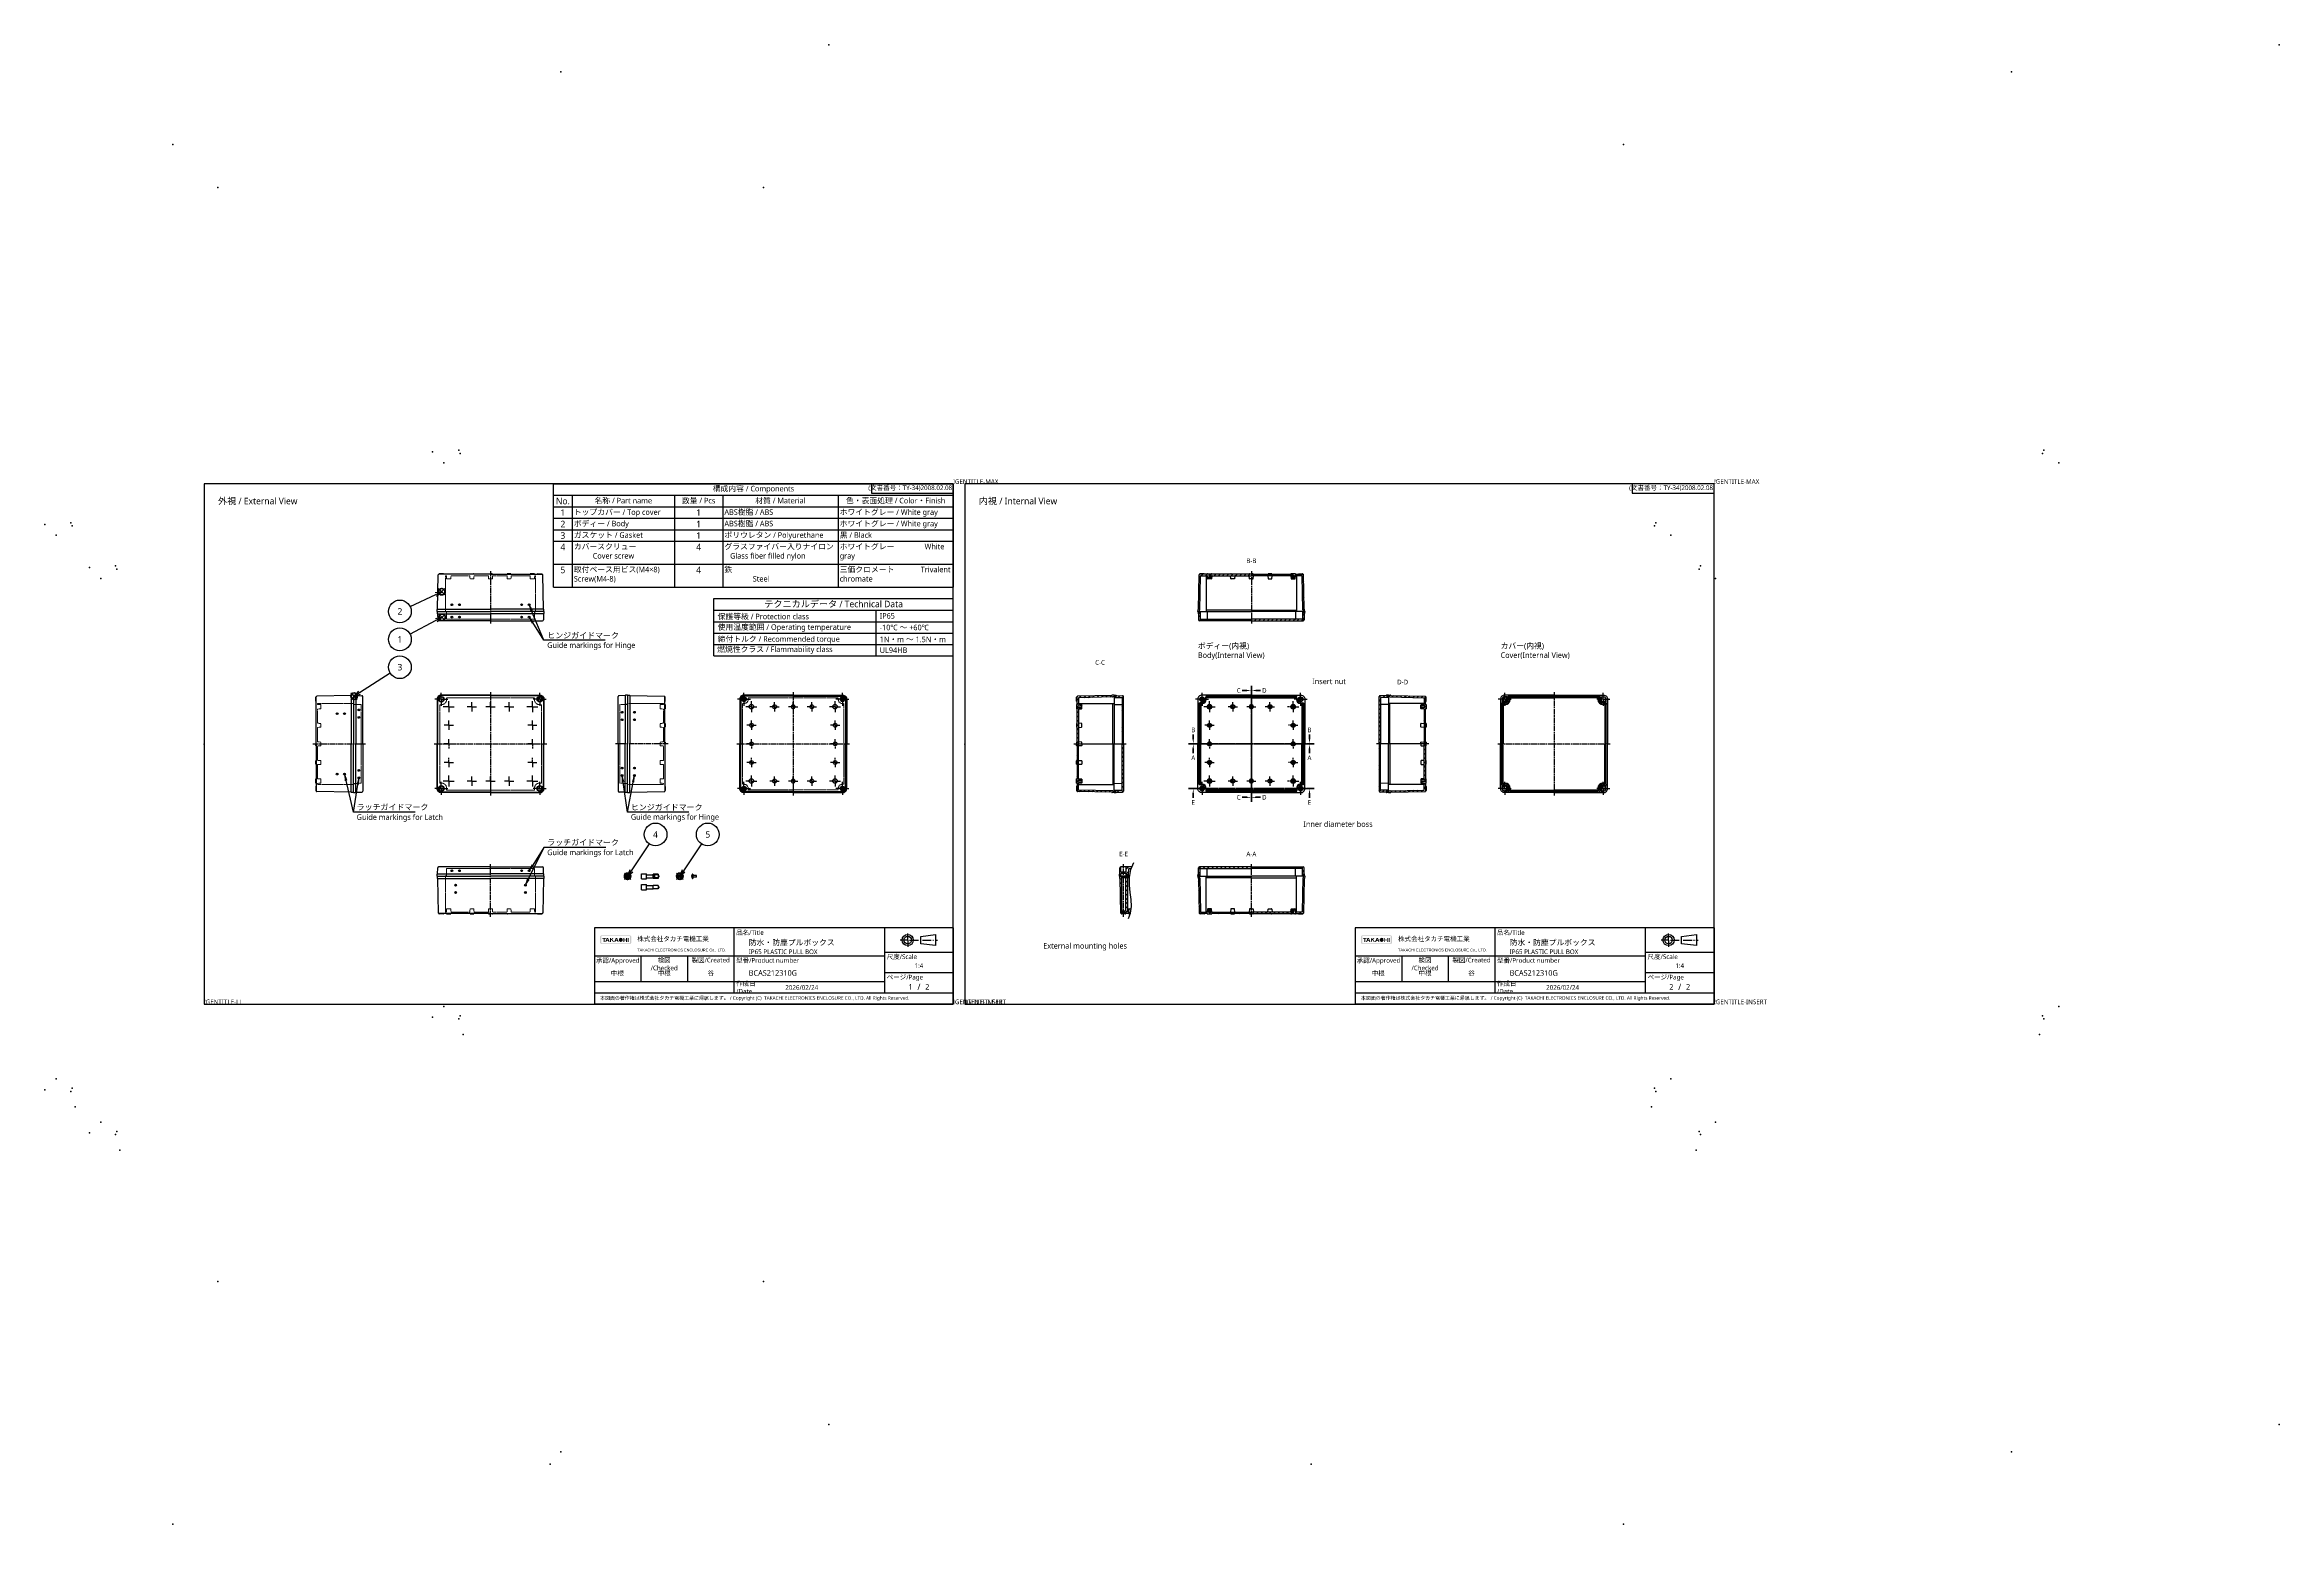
# Model space of a CAD drawing. Header units: millimetres. Extents: x -343 to 4465, y -1120 to 2065.
import ezdxf
from ezdxf.enums import TextEntityAlignment as Align

# ---------------------------------------------------------------- set-up
doc = ezdxf.new("R2010")
doc.units = ezdxf.units.MM
for name, pattern in [('AM_ISO02W050x2', [3.75, 3, -0.75]), ('AM_ISO08W050', [18, 12, -1.5, 3, -1.5]), ('AM_ISO08W050x2', [9, 6, -0.75, 1.5, -0.75]), ('CENTER', [2, 1.25, -0.25, 0.25, -0.25]), ('gen7a', [6.875, 4.75, -0.875, 0.375, -0.875])]:
    doc.linetypes.add(name, pattern=pattern)
for name, color, linetype in [('7A', 4, 'gen7a'), ('RAHM2', 1, 'Continuous'), ('ｶﾞｲﾄﾞﾏｰｸ', 9, 'Continuous')]:
    doc.layers.add(name, color=color, linetype=linetype)
for name, color, linetype, lineweight in [('AM_10', 7, 'AM_ISO08W050', 50), ('AM_4', 3, 'Continuous', 25), ('AM_5', 3, 'Continuous', 25), ('AM_7', 4, 'AM_ISO08W050', 25), ('AM_8', 1, 'Continuous', 25), ('ｶﾞｽｹｯﾄ', 5, 'Continuous', 25), ('ﾄｯﾌﾟｶﾊﾞｰ', 7, 'Continuous', 25), ('ﾄｯﾌﾟｶﾊﾞｰ0', 7, 'AM_ISO02W050x2', 13), ('ﾋﾞｽ', 8, 'Continuous', 25), ('ﾎﾞﾃﾞｨｰ', 2, 'Continuous', 25), ('ﾎﾞﾃﾞｨｰ0', 2, 'AM_ISO02W050x2', 13)]:
    doc.layers.add(name, color=color, linetype=linetype, lineweight=lineweight)
doc.layers.add('AM_12', color=7, linetype='Continuous', lineweight=50, plot=False)
doc.styles.add('QCADDimTextStyle', font='')
doc.styles.get('QCADDimTextStyle').set_extended_font_data('Noto Sans JP')
pattern_1 = [(45, (-0.3, -20), (-4.596194, 4.596194), [])]
pattern_2 = [(45, (0, -19.7), (-4.596194, 4.596194), [])]

# ---------------------------------------------------------------- blocks, each defined once
blk = doc.blocks.new('TK-A3')
for p, q in [((359, 280), (359, 275)), ((359, 275), (403, 275))]:
    blk.add_line(p, q)
blk.add_lwpolyline([(0, 0), (403, 0), (403, 280), (0, 280)], close=True)
at = {"style": 'QCADDimTextStyle'}
for s, p in [('!GENTITLE-MAX', (403, 280)), ('!GENTITLE-LL', (0, 0)), ('!GENTITLE-INSERT', (403, 0))]:
    blk.add_text(s, height=2.5, dxfattribs=at).set_placement(p)
at = {"insert": (402.4, 276.1), "char_height": 2.5, "width": 43.078, "attachment_point": 9, "style": 'QCADDimTextStyle'}
blk.add_mtext('(文書番号：TY-34)2008.02.08', dxfattribs=at)
blk = doc.blocks.new('A$C0FAF06CF')
at = {"layer": 'AM_8', "transparency": 33554687}
h = blk.add_hatch(color=1, dxfattribs=at)
edge = h.paths.add_edge_path(flags=0)
edge.add_line((-8, -2.4), (8, -2.4))
edge.add_arc((8, -1.8), 0.638, 270, 360)
edge.add_line((8.7, -1.8), (8.7, 1.8))
edge.add_arc((8, 1.8), 0.638, 0, 90)
edge.add_line((8, 2.4), (-8, 2.4))
edge.add_arc((-8, 1.8), 0.638, 90, 180)
edge.add_line((-8.7, 1.8), (-8.7, -1.8))
edge.add_arc((-8, -1.8), 0.638, 180, 270)
edge = h.paths.add_edge_path(flags=0)
edge.add_line((-7.5, 2.1), (7.5, 2.1))
edge.add_arc((7.5, 1.6), 0.542, 0, 90, ccw=False)
edge.add_line((8, 1.6), (8, -1.6))
edge.add_arc((7.5, -1.6), 0.542, 270, 360, ccw=False)
edge.add_line((7.5, -2.1), (-7.5, -2.1))
edge.add_arc((-7.5, -1.6), 0.542, 180, 270, ccw=False)
edge.add_line((-8, -1.6), (-8, 1.6))
edge.add_arc((-7.5, 1.6), 0.542, 90, 180, ccw=False)
for points in [[(-5.5, 0.6), (-5.5, 1), (-7.5, 1), (-7.5, 0.6), (-6.8, 0.6), (-6.8, -1.2), (-6.2, -1.2), (-6.2, 0.6)], [(-3.1, 1), (-3.1, -1.2), (-2.7, -1.2), (-2.7, -0.6), (-2.2, -0.1), (-1.5, -1.2), (-1, -1.2), (-1.9, 0.3), (-1.1, 1), (-1.8, 1), (-2.7, 0.1), (-2.7, 1)], [(4.3, 1), (4.3, -1.2), (4.8, -1.2), (4.8, -0.3), (5.8, -0.3), (5.8, -1.2), (6.3, -1.2), (6.3, 1), (5.8, 1), (5.8, 0.1), (4.8, 0.1), (4.8, 1)], [(7.3, -1.2), (7.3, 1), (6.8, 1), (6.8, -1.2)]]:
    blk.add_hatch(color=1, dxfattribs=at).paths.add_polyline_path(points, flags=0)
h = blk.add_hatch(color=1, dxfattribs=at)
h.paths.add_polyline_path([(-5.3, -1.2), (-5.1, -0.7), (-4.2, -0.7), (-4, -1.2), (-3.4, -1.2), (-4.3, 1), (-5, 1), (-5.8, -1.2)], flags=0)
h.paths.add_polyline_path([(-4.3, -0.3), (-4.9, -0.3), (-4.6, 0.5)], flags=0)
h = blk.add_hatch(color=1, dxfattribs=at)
h.paths.add_polyline_path([(-0.2, -1.2), (0, -0.7), (0.9, -0.7), (1.1, -1.2), (1.6, -1.2), (0.8, 1), (0.1, 1), (-0.8, -1.2)], flags=0)
h.paths.add_polyline_path([(0.7, -0.3), (0.2, -0.3), (0.4, 0.5)], flags=0)
h = blk.add_hatch(color=1, dxfattribs=at)
edge = h.paths.add_edge_path(flags=0)
edge.add_ellipse((2.9, -0.1), major_axis=(0, 0.727), ratio=0.867347, start_angle=308.5505, end_angle=606.582)
edge.add_line((3.5, -0.3), (3.9, -0.6))
edge.add_arc((2.9, -0.1), 1.16, 38.5505, 336.582, ccw=False)
edge.add_line((3.8, 0.6), (3.4, 0.3))
blk = doc.blocks.new('TK-仕様書(和英併記)_221115')
for p, q in [((0, 41), (-193, 41)), ((-193, 41), (-193, 0)), ((-118, 41), (-118, 6)), ((-37, 41), (-37, 6)), ((-17.5, 36.5), (-9.5, 37.5)), ((-17.5, 32.5), (-17.5, 36.5)), ((-9.5, 37.5), (-9.5, 31.5)), ((0, 41), (0, 0)), ((-193, 26), (-37, 26)), ((-168, 26), (-168, 12)), ((-143, 26), (-143, 12)), ((-37, 28), (0, 28)), ((-9.5, 31.5), (-17.5, 32.5)), ((-37, 17), (0, 17)), ((-37, 12), (-193, 12)), ((0, 6), (-193, 6)), ((0, 0), (-193, 0))]:
    blk.add_line(p, q)
for radius in [3, 2]:
    blk.add_circle((-24.5, 34.5), radius)
blk.add_point((-216.8, -247.6))
at = {"layer": '7A'}
for p, q in [((-24.5, 34.5), (-24.5, 38.1)), ((-24.5, 34.5), (-28.5, 34.5)), ((-24.5, 34.5), (-24.5, 30.8)), ((-23.5, 34.5), (-8.5, 34.5))]:
    blk.add_line(p, q, dxfattribs=at)
at = {"xscale": 0.9599999999999999, "yscale": 0.9599999999999999, "zscale": 0.9599999999999999}
blk.add_blockref('A$C0FAF06CF', (-181.6, 34.7), dxfattribs=at)
at = {"attachment_point": 4, "style": 'QCADDimTextStyle'}
for s, insert, char_height, width in [('{\\fNoto Sans JP|b0|i0|c128|p50;株式会社タカチ電機工業}', (-170, 35), 2.5, 45.826), ('{\\fArial|b0|i0|c128|p34;TAKACHI ELECTRONICS ENCLOSURE Co., LTD.}', (-170, 29), 1.5, 47.818), ('{\\fNoto Sans JP|b0|i0|c128|p50;本図面の著作権は株式会社タカチ電機工業に帰属します。\\fNoto Sans JP|b0|i0|c0|p50; / Copyright (C)\\~ TAKACHI ELECTRONICS \\fNoto Sans JP|b0|i0|c128|p50;ENCLOSURE CO., LTD. All Rights Reserved.}', (-190, 3), 1.9, 170.539)]:
    blk.add_mtext(s, dxfattribs=dict(at, insert=insert, char_height=char_height, width=width))
at = {"style": 'QCADDimTextStyle'}
for tag, height, p in [('TITLE', 2.5, (-110, 28.2)), ('品名', 3, (-110, 33.2)), ('型番', 3, (-110, 16.8))]:
    blk.add_attdef(tag, text='', height=height, dxfattribs=at).set_placement(p, align=Align.MIDDLE_LEFT)
for tag, height, p in [('承認', 2.5, (-180.7, 16.8)), ('検図', 2.5, (-155.5, 16.8)), ('製図', 2.5, (-130.5, 16.8)), ('GEN-TITLE-SCA', 2.5, (-18.5, 20.7)), ('部品サイズ', 2.5, (-155.5, 9)), ('GEN-TITLE-DAT', 2.5, (-81.5, 9)), ('ページNO.', 3, (-23, 9.3)), ('総ページ数', 3, (-14, 9.3))]:
    blk.add_attdef(tag, text='', height=height, dxfattribs=at).set_placement(p, align=Align.MIDDLE)
at = {"layer": 'RAHM2', "char_height": 2.5, "style": 'QCADDimTextStyle'}
for s, insert, width, attachment_point in [('品名/Title', (-116.8, 39.8), 90, 1), ('承認/Approved', (-180.5, 24.8), 22.215, 2), ('検図/Checked', (-155.5, 24.9), 19.853, 2), ('製図/Created', (-130.5, 25), 19.446, 2), ('型番/Product number', (-116.8, 24.8), 90, 1), ('尺度/Scale', (-35.8, 26.8), 20, 1), ('ページ/Page', (-35.8, 15.8), 20, 1), ('作成日/Date', (-116.8, 9), 17.849, 4)]:
    blk.add_mtext(s, dxfattribs=dict(at, insert=insert, width=width, attachment_point=attachment_point))
at = {"layer": 'RAHM2', "color": 0, "insert": (-18.5, 9.3), "char_height": 3.5, "width": 4.47, "attachment_point": 5, "style": 'QCADDimTextStyle'}
blk.add_mtext('/', dxfattribs=at)
blk = doc.blocks.new('*S19')
at = {"layer": 'AM_12', "color": 4}
for p, q in [((505, 825.8), (519, 839.8)), ((505, 839.8), (519, 825.8))]:
    blk.add_line(p, q, dxfattribs=at)
blk.add_circle((512, 832.8), 7, dxfattribs=at)
blk = doc.blocks.new('*S20')
at = {"layer": 'AM_12', "color": 4}
for p, q in [((504.2, 880.8), (518.2, 894.8)), ((504.2, 894.8), (518.2, 880.8))]:
    blk.add_line(p, q, dxfattribs=at)
blk.add_circle((511.2, 887.8), 7, dxfattribs=at)
blk = doc.blocks.new('*S21')
at = {"layer": 'AM_12', "color": 4}
for p, q in [((315.7, 656), (329.7, 670)), ((315.7, 670), (329.7, 656))]:
    blk.add_line(p, q, dxfattribs=at)
blk.add_circle((322.7, 663), 7, dxfattribs=at)
blk = doc.blocks.new('*S22')
at = {"layer": 'AM_12', "color": 4}
for p, q in [((904.3, 268.3), (918.3, 282.3)), ((904.3, 282.3), (918.3, 268.3))]:
    blk.add_line(p, q, dxfattribs=at)
blk.add_circle((911.3, 275.3), 7, dxfattribs=at)
blk = doc.blocks.new('*S23')
at = {"layer": 'AM_12', "color": 4}
for p, q in [((1016.7, 268.3), (1030.7, 282.3)), ((1016.7, 282.3), (1030.7, 268.3))]:
    blk.add_line(p, q, dxfattribs=at)
blk.add_circle((1023.7, 275.3), 7, dxfattribs=at)
blk = doc.blocks.new('*S24')
at = {"layer": 'ｶﾞｲﾄﾞﾏｰｸ', "color": 3, "linetype": 'Continuous'}
for p, q in [((707, 821.3), (700.4, 831.6)), ((708.3, 822.1), (700.4, 831.6)), ((700.4, 831.6), (705.6, 820.4))]:
    blk.add_line(p, q, dxfattribs=at)
at = {"layer": 'ｶﾞｲﾄﾞﾏｰｸ', "color": 3}
for p, q in [((731.3, 783.3), (707, 821.3)), ((863.3, 783.3), (731.3, 783.3))]:
    blk.add_line(p, q, dxfattribs=at)
at = {"layer": 'ｶﾞｲﾄﾞﾏｰｸ', "color": 2, "insert": (738.3, 786.8), "char_height": 12.25, "attachment_point": 7, "style": 'QCADDimTextStyle'}
blk.add_mtext('ヒンジガイドマーク', dxfattribs=at)
blk = doc.blocks.new('*S25')
at = {"layer": 'ｶﾞｲﾄﾞﾏｰｸ', "color": 3, "linetype": 'Continuous'}
for p, q in [((704.8, 846.6), (700.1, 857.9)), ((706.3, 847.2), (700.1, 857.9)), ((700.1, 857.9), (703.3, 846))]:
    blk.add_line(p, q, dxfattribs=at)
at = {"layer": 'ｶﾞｲﾄﾞﾏｰｸ', "color": 3}
for p, q in [((731.3, 783.3), (704.8, 846.6)), ((738.3, 783.3), (731.3, 783.3))]:
    blk.add_line(p, q, dxfattribs=at)
blk = doc.blocks.new('*S26')
at = {"layer": 'ｶﾞｲﾄﾞﾏｰｸ', "color": 3}
for p, q in [((731.3, 337.3), (707, 299.3)), ((864.1, 337.3), (731.3, 337.3))]:
    blk.add_line(p, q, dxfattribs=at)
at = {"layer": 'ｶﾞｲﾄﾞﾏｰｸ', "color": 3, "linetype": 'Continuous'}
for p, q in [((705.6, 300.1), (700.4, 288.9)), ((707, 299.3), (700.4, 288.9)), ((700.4, 288.9), (708.3, 298.4))]:
    blk.add_line(p, q, dxfattribs=at)
at = {"layer": 'ｶﾞｲﾄﾞﾏｰｸ', "color": 2, "insert": (738.3, 340.8), "char_height": 12.25, "attachment_point": 7, "style": 'QCADDimTextStyle'}
blk.add_mtext('ラッチガイドマーク', dxfattribs=at)
blk = doc.blocks.new('*S27')
at = {"layer": 'ｶﾞｲﾄﾞﾏｰｸ', "color": 3}
for p, q in [((731.3, 337.3), (697.6, 269)), ((738.3, 337.3), (731.3, 337.3))]:
    blk.add_line(p, q, dxfattribs=at)
at = {"layer": 'ｶﾞｲﾄﾞﾏｰｸ', "color": 3, "linetype": 'Continuous'}
for p, q in [((696.2, 269.7), (692.2, 258.1)), ((697.6, 269), (692.2, 258.1)), ((692.2, 258.1), (699.1, 268.3))]:
    blk.add_line(p, q, dxfattribs=at)
blk = doc.blocks.new('*S29')
at = {"layer": 'AM_10', "color": 7, "linetype": 'CENTER'}
for p, q in [((2118.3, 560.3), (2138.3, 560.3)), ((2388.3, 560.3), (2368.3, 560.3))]:
    blk.add_line(p, q, dxfattribs=at)
at = {"layer": 'AM_10', "color": 7, "linetype": 'AM_ISO08W050'}
for p, q in [((2128.3, 550.3), (2128.3, 540.3)), ((2378.3, 550.3), (2378.3, 540.3))]:
    blk.add_line(p, q, dxfattribs=at)
at = {"layer": 'AM_10', "color": 1, "linetype": 'CENTER'}
blk.add_line((2138.3, 560.3), (2368.3, 560.3), dxfattribs=at)
at = {"layer": 'AM_10', "color": 7, "linetype": 'Continuous'}
for points in [[(2127, 550.3), (2129.6, 550.3), (2128.3, 560.3)], [(2379.6, 550.3), (2377, 550.3), (2378.3, 560.3)]]:
    blk.add_trace(points, dxfattribs=at)
at = {"layer": 'AM_10', "color": 7, "char_height": 10, "attachment_point": 5, "style": 'QCADDimTextStyle'}
for s, insert in [('A', (2128.3, 530.3)), ('A', (2378.3, 530.3)), ('A-A', (2253.3, 323.3))]:
    blk.add_mtext(s, dxfattribs=dict(at, insert=insert))
blk = doc.blocks.new('*S31')
at = {"layer": 'AM_10', "color": 7, "linetype": 'AM_ISO08W050'}
for p, q in [((2128.3, 570.3), (2128.3, 580.3)), ((2378.3, 570.3), (2378.3, 580.3))]:
    blk.add_line(p, q, dxfattribs=at)
at = {"layer": 'AM_10', "color": 7, "linetype": 'CENTER'}
for p, q in [((2118.3, 560.3), (2138.3, 560.3)), ((2388.3, 560.3), (2368.3, 560.3))]:
    blk.add_line(p, q, dxfattribs=at)
at = {"layer": 'AM_10', "color": 1, "linetype": 'CENTER'}
blk.add_line((2138.3, 560.3), (2368.3, 560.3), dxfattribs=at)
at = {"layer": 'AM_10', "color": 7, "linetype": 'Continuous'}
for points in [[(2127, 570.3), (2129.6, 570.3), (2128.3, 560.3)], [(2379.6, 570.3), (2377, 570.3), (2378.3, 560.3)]]:
    blk.add_trace(points, dxfattribs=at)
at = {"layer": 'AM_10', "color": 7, "char_height": 10, "attachment_point": 5, "style": 'QCADDimTextStyle'}
for s, insert in [('B-B', (2253.3, 954.3)), ('B', (2128.3, 590.3)), ('B', (2378.3, 590.3))]:
    blk.add_mtext(s, dxfattribs=dict(at, insert=insert))
blk = doc.blocks.new('*S33')
at = {"layer": 'AM_10', "color": 7, "linetype": 'AM_ISO08W050'}
for p, q in [((2243.3, 675.3), (2233.3, 675.3)), ((2243.3, 445.3), (2233.3, 445.3))]:
    blk.add_line(p, q, dxfattribs=at)
at = {"layer": 'AM_10', "color": 7, "linetype": 'CENTER'}
for p, q in [((2253.3, 685.3), (2253.3, 665.3)), ((2253.3, 435.3), (2253.3, 455.3))]:
    blk.add_line(p, q, dxfattribs=at)
at = {"layer": 'AM_10', "color": 1, "linetype": 'CENTER'}
blk.add_line((2253.3, 665.3), (2253.3, 455.3), dxfattribs=at)
at = {"layer": 'AM_10', "color": 7, "linetype": 'Continuous'}
for points in [[(2243.3, 676.6), (2243.3, 673.9), (2253.3, 675.3)], [(2243.3, 443.9), (2243.3, 446.6), (2253.3, 445.3)]]:
    blk.add_trace(points, dxfattribs=at)
at = {"layer": 'AM_10', "color": 7, "char_height": 10, "attachment_point": 5, "style": 'QCADDimTextStyle'}
for s, insert in [('C-C', (1927.8, 735.3)), ('C', (2226.1, 675.3)), ('C', (2226.1, 445.3))]:
    blk.add_mtext(s, dxfattribs=dict(at, insert=insert))
blk = doc.blocks.new('*S35')
at = {"layer": 'AM_10', "color": 7, "linetype": 'CENTER'}
for p, q in [((2253.3, 685.3), (2253.3, 665.3)), ((2253.3, 435.3), (2253.3, 455.3))]:
    blk.add_line(p, q, dxfattribs=at)
at = {"layer": 'AM_10', "color": 7, "linetype": 'AM_ISO08W050'}
for p, q in [((2263.3, 675.3), (2273.3, 675.3)), ((2263.3, 445.3), (2273.3, 445.3))]:
    blk.add_line(p, q, dxfattribs=at)
at = {"layer": 'AM_10', "color": 1, "linetype": 'CENTER'}
blk.add_line((2253.3, 665.3), (2253.3, 455.3), dxfattribs=at)
at = {"layer": 'AM_10', "color": 7, "linetype": 'Continuous'}
for points in [[(2263.3, 676.6), (2263.3, 673.9), (2253.3, 675.3)], [(2263.3, 443.9), (2263.3, 446.6), (2253.3, 445.3)]]:
    blk.add_trace(points, dxfattribs=at)
at = {"layer": 'AM_10', "color": 7, "char_height": 10, "attachment_point": 5, "style": 'QCADDimTextStyle'}
for s, insert in [('D', (2281.2, 675.3)), ('D-D', (2578.8, 693.3)), ('D', (2281.2, 445.3))]:
    blk.add_mtext(s, dxfattribs=dict(at, insert=insert))
blk = doc.blocks.new('*S37')
at = {"layer": 'AM_10', "color": 7, "linetype": 'CENTER'}
for p, q in [((2118.3, 464.3), (2138.3, 464.3)), ((2388.3, 464.3), (2368.3, 464.3))]:
    blk.add_line(p, q, dxfattribs=at)
at = {"layer": 'AM_10', "color": 7, "linetype": 'AM_ISO08W050'}
for p, q in [((2128.3, 454.3), (2128.3, 444.3)), ((2378.3, 454.3), (2378.3, 444.3))]:
    blk.add_line(p, q, dxfattribs=at)
at = {"layer": 'AM_10', "color": 1, "linetype": 'CENTER'}
blk.add_line((2138.3, 464.3), (2368.3, 464.3), dxfattribs=at)
at = {"layer": 'AM_10', "color": 7, "linetype": 'Continuous'}
for points in [[(2127, 454.3), (2129.6, 454.3), (2128.3, 464.3)], [(2379.6, 454.3), (2377, 454.3), (2378.3, 464.3)]]:
    blk.add_trace(points, dxfattribs=at)
at = {"layer": 'AM_10', "color": 7, "char_height": 10, "attachment_point": 5, "style": 'QCADDimTextStyle'}
for s, insert in [('E', (2128.3, 434.3)), ('E', (2378.3, 434.3)), ('E-E', (1978.3, 323.3))]:
    blk.add_mtext(s, dxfattribs=dict(at, insert=insert))
blk = doc.blocks.new('*S39')
at = {"layer": 'AM_5', "color": 3}
blk.add_line((957.7, 344.9), (919.1, 286.9), dxfattribs=at)
at = {"layer": 'AM_5', "color": 3, "linetype": 'Continuous'}
for p, q in [((915.9, 289), (911.3, 275.3)), ((919.1, 286.9), (911.3, 275.3)), ((911.3, 275.3), (922.2, 284.8))]:
    blk.add_line(p, q, dxfattribs=at)
at = {"layer": 'AM_5', "color": 3}
blk.add_circle((971.3, 365.3), 24.5, dxfattribs=at)
at = {"layer": 'AM_5', "color": 7, "insert": (971.3, 365.3), "char_height": 14, "attachment_point": 5, "style": 'QCADDimTextStyle'}
blk.add_mtext('4', dxfattribs=at)
blk = doc.blocks.new('*S40')
at = {"layer": 'AM_5', "color": 3}
blk.add_line((1070.1, 344.9), (1031.5, 286.9), dxfattribs=at)
at = {"layer": 'AM_5', "color": 3, "linetype": 'Continuous'}
for p, q in [((1028.3, 289), (1023.7, 275.3)), ((1031.5, 286.9), (1023.7, 275.3)), ((1023.7, 275.3), (1034.6, 284.8))]:
    blk.add_line(p, q, dxfattribs=at)
at = {"layer": 'AM_5', "color": 3}
blk.add_circle((1083.7, 365.3), 24.5, dxfattribs=at)
at = {"layer": 'AM_5', "color": 7, "insert": (1083.7, 365.3), "char_height": 14, "attachment_point": 5, "style": 'QCADDimTextStyle'}
blk.add_mtext('5', dxfattribs=at)
blk = doc.blocks.new('*S41')
at = {"layer": 'AM_5', "color": 3, "linetype": 'Continuous'}
for p, q in [((332.5, 673.7), (322.7, 663)), ((334.5, 670.5), (322.7, 663)), ((322.7, 663), (336.5, 667.3))]:
    blk.add_line(p, q, dxfattribs=at)
at = {"layer": 'AM_5', "color": 3}
blk.add_line((400.6, 712.2), (334.5, 670.5), dxfattribs=at)
blk.add_circle((421.3, 725.3), 24.5, dxfattribs=at)
at = {"layer": 'AM_5', "color": 7, "insert": (421.3, 725.3), "char_height": 14, "attachment_point": 5, "style": 'QCADDimTextStyle'}
blk.add_mtext('3', dxfattribs=at)
blk = doc.blocks.new('*S42')
at = {"layer": 'AM_5', "color": 3}
blk.add_line((443, 796.6), (499.6, 826.3), dxfattribs=at)
at = {"layer": 'AM_5', "color": 3, "linetype": 'Continuous'}
for p, q in [((512, 832.8), (497.9, 829.6)), ((499.6, 826.3), (512, 832.8)), ((501.3, 823), (512, 832.8))]:
    blk.add_line(p, q, dxfattribs=at)
at = {"layer": 'AM_5', "color": 3}
blk.add_circle((421.3, 785.3), 24.5, dxfattribs=at)
at = {"layer": 'AM_5', "color": 7, "insert": (421.3, 785.3), "char_height": 14, "attachment_point": 5, "style": 'QCADDimTextStyle'}
blk.add_mtext('1', dxfattribs=at)
blk = doc.blocks.new('*S43')
at = {"layer": 'AM_5', "color": 3}
blk.add_line((443.4, 855.7), (498.5, 881.8), dxfattribs=at)
at = {"layer": 'AM_5', "color": 3, "linetype": 'Continuous'}
for p, q in [((511.2, 887.8), (496.9, 885.2)), ((498.5, 881.8), (511.2, 887.8)), ((500.1, 878.4), (511.2, 887.8))]:
    blk.add_line(p, q, dxfattribs=at)
at = {"layer": 'AM_5', "color": 3}
blk.add_circle((421.3, 845.3), 24.5, dxfattribs=at)
at = {"layer": 'AM_5', "color": 7, "insert": (421.3, 845.3), "char_height": 14, "attachment_point": 5, "style": 'QCADDimTextStyle'}
blk.add_mtext('2', dxfattribs=at)
blk = doc.blocks.new('*S44')
at = {"layer": 'ｶﾞｲﾄﾞﾏｰｸ', "color": 3, "linetype": 'Continuous'}
for p, q in [((305.5, 481.4), (302.8, 493.3)), ((307.1, 481.7), (302.8, 493.3)), ((302.8, 493.3), (303.9, 481))]:
    blk.add_line(p, q, dxfattribs=at)
at = {"layer": 'ｶﾞｲﾄﾞﾏｰｸ', "color": 3}
for p, q in [((321.3, 413.3), (305.5, 481.4)), ((454.1, 413.3), (321.3, 413.3))]:
    blk.add_line(p, q, dxfattribs=at)
at = {"layer": 'ｶﾞｲﾄﾞﾏｰｸ', "color": 2, "insert": (328.3, 416.8), "char_height": 12.25, "attachment_point": 7, "style": 'QCADDimTextStyle'}
blk.add_mtext('ラッチガイドマーク', dxfattribs=at)
blk = doc.blocks.new('*S45')
at = {"layer": 'ｶﾞｲﾄﾞﾏｰｸ', "color": 3, "linetype": 'Continuous'}
for p, q in [((333, 485.3), (329.4, 473.5)), ((331, 473.2), (333, 485.3)), ((332.6, 472.9), (333, 485.3))]:
    blk.add_line(p, q, dxfattribs=at)
at = {"layer": 'ｶﾞｲﾄﾞﾏｰｸ', "color": 3}
for p, q in [((321.3, 413.3), (331, 473.2)), ((328.3, 413.3), (321.3, 413.3))]:
    blk.add_line(p, q, dxfattribs=at)
blk = doc.blocks.new('*S46')
at = {"layer": 'ｶﾞｲﾄﾞﾏｰｸ', "color": 3, "linetype": 'Continuous'}
for p, q in [((901.4, 478.2), (899.6, 490.3)), ((903, 478.4), (899.6, 490.3)), ((899.6, 490.3), (899.8, 477.9))]:
    blk.add_line(p, q, dxfattribs=at)
at = {"layer": 'ｶﾞｲﾄﾞﾏｰｸ', "color": 3}
for p, q in [((911.3, 413.3), (901.4, 478.2)), ((1043.3, 413.3), (911.3, 413.3))]:
    blk.add_line(p, q, dxfattribs=at)
at = {"layer": 'ｶﾞｲﾄﾞﾏｰｸ', "color": 2, "insert": (918.3, 416.8), "char_height": 12.25, "attachment_point": 7, "style": 'QCADDimTextStyle'}
blk.add_mtext('ヒンジガイドマーク', dxfattribs=at)
blk = doc.blocks.new('*S47')
at = {"layer": 'ｶﾞｲﾄﾞﾏｰｸ', "color": 3, "linetype": 'Continuous'}
for p, q in [((925.4, 490.3), (921.6, 478.5)), ((923.2, 478.2), (925.4, 490.3)), ((924.8, 478), (925.4, 490.3))]:
    blk.add_line(p, q, dxfattribs=at)
at = {"layer": 'ｶﾞｲﾄﾞﾏｰｸ', "color": 3}
for p, q in [((911.3, 413.3), (923.2, 478.2)), ((918.3, 413.3), (911.3, 413.3))]:
    blk.add_line(p, q, dxfattribs=at)
blk = doc.blocks.new('*S30')
at = {"layer": 'AM_10', "color": 7, "linetype": 'CENTER'}
for p, q in [((2118.3, 560.3), (2138.3, 560.3)), ((2388.3, 560.3), (2368.3, 560.3))]:
    blk.add_line(p, q, dxfattribs=at)
at = {"layer": 'AM_10', "color": 7, "linetype": 'AM_ISO08W050'}
for p, q in [((2128.3, 550.3), (2128.3, 540.3)), ((2378.3, 550.3), (2378.3, 540.3))]:
    blk.add_line(p, q, dxfattribs=at)
at = {"layer": 'AM_10', "color": 1, "linetype": 'CENTER'}
blk.add_line((2138.3, 560.3), (2368.3, 560.3), dxfattribs=at)
at = {"layer": 'AM_10', "color": 7, "linetype": 'Continuous'}
for points in [[(2127, 550.3), (2129.6, 550.3), (2128.3, 560.3)], [(2379.6, 550.3), (2377, 550.3), (2378.3, 560.3)]]:
    blk.add_trace(points, dxfattribs=at)
at = {"layer": 'AM_10', "color": 7, "char_height": 10, "attachment_point": 5, "style": 'QCADDimTextStyle'}
for s, insert in [('A', (2128.3, 530.3)), ('A', (2378.3, 530.3)), ('A-A', (2253.3, 323.3))]:
    blk.add_mtext(s, dxfattribs=dict(at, insert=insert))
blk = doc.blocks.new('*S32')
at = {"layer": 'AM_10', "color": 7, "linetype": 'AM_ISO08W050'}
for p, q in [((2128.3, 570.3), (2128.3, 580.3)), ((2378.3, 570.3), (2378.3, 580.3))]:
    blk.add_line(p, q, dxfattribs=at)
at = {"layer": 'AM_10', "color": 7, "linetype": 'CENTER'}
for p, q in [((2118.3, 560.3), (2138.3, 560.3)), ((2388.3, 560.3), (2368.3, 560.3))]:
    blk.add_line(p, q, dxfattribs=at)
at = {"layer": 'AM_10', "color": 1, "linetype": 'CENTER'}
blk.add_line((2138.3, 560.3), (2368.3, 560.3), dxfattribs=at)
at = {"layer": 'AM_10', "color": 7, "linetype": 'Continuous'}
for points in [[(2127, 570.3), (2129.6, 570.3), (2128.3, 560.3)], [(2379.6, 570.3), (2377, 570.3), (2378.3, 560.3)]]:
    blk.add_trace(points, dxfattribs=at)
at = {"layer": 'AM_10', "color": 7, "char_height": 10, "attachment_point": 5, "style": 'QCADDimTextStyle'}
for s, insert in [('B-B', (2253.3, 954.3)), ('B', (2128.3, 590.3)), ('B', (2378.3, 590.3))]:
    blk.add_mtext(s, dxfattribs=dict(at, insert=insert))
blk = doc.blocks.new('*S34')
at = {"layer": 'AM_10', "color": 7, "linetype": 'AM_ISO08W050'}
for p, q in [((2243.3, 675.3), (2233.3, 675.3)), ((2243.3, 445.3), (2233.3, 445.3))]:
    blk.add_line(p, q, dxfattribs=at)
at = {"layer": 'AM_10', "color": 7, "linetype": 'CENTER'}
for p, q in [((2253.3, 685.3), (2253.3, 665.3)), ((2253.3, 435.3), (2253.3, 455.3))]:
    blk.add_line(p, q, dxfattribs=at)
at = {"layer": 'AM_10', "color": 1, "linetype": 'CENTER'}
blk.add_line((2253.3, 665.3), (2253.3, 455.3), dxfattribs=at)
at = {"layer": 'AM_10', "color": 7, "linetype": 'Continuous'}
for points in [[(2243.3, 676.6), (2243.3, 673.9), (2253.3, 675.3)], [(2243.3, 443.9), (2243.3, 446.6), (2253.3, 445.3)]]:
    blk.add_trace(points, dxfattribs=at)
at = {"layer": 'AM_10', "color": 7, "char_height": 10, "attachment_point": 5, "style": 'QCADDimTextStyle'}
for s, insert in [('C-C', (1927.8, 735.3)), ('C', (2226.1, 675.3)), ('C', (2226.1, 445.3))]:
    blk.add_mtext(s, dxfattribs=dict(at, insert=insert))
blk = doc.blocks.new('*S36')
at = {"layer": 'AM_10', "color": 7, "linetype": 'CENTER'}
for p, q in [((2253.3, 685.3), (2253.3, 665.3)), ((2253.3, 435.3), (2253.3, 455.3))]:
    blk.add_line(p, q, dxfattribs=at)
at = {"layer": 'AM_10', "color": 7, "linetype": 'AM_ISO08W050'}
for p, q in [((2263.3, 675.3), (2273.3, 675.3)), ((2263.3, 445.3), (2273.3, 445.3))]:
    blk.add_line(p, q, dxfattribs=at)
at = {"layer": 'AM_10', "color": 1, "linetype": 'CENTER'}
blk.add_line((2253.3, 665.3), (2253.3, 455.3), dxfattribs=at)
at = {"layer": 'AM_10', "color": 7, "linetype": 'Continuous'}
for points in [[(2263.3, 676.6), (2263.3, 673.9), (2253.3, 675.3)], [(2263.3, 443.9), (2263.3, 446.6), (2253.3, 445.3)]]:
    blk.add_trace(points, dxfattribs=at)
at = {"layer": 'AM_10', "color": 7, "char_height": 10, "attachment_point": 5, "style": 'QCADDimTextStyle'}
for s, insert in [('D', (2281.2, 675.3)), ('D-D', (2578.8, 693.3)), ('D', (2281.2, 445.3))]:
    blk.add_mtext(s, dxfattribs=dict(at, insert=insert))
blk = doc.blocks.new('*S38')
at = {"layer": 'AM_10', "color": 7, "linetype": 'CENTER'}
for p, q in [((2118.3, 464.3), (2138.3, 464.3)), ((2388.3, 464.3), (2368.3, 464.3))]:
    blk.add_line(p, q, dxfattribs=at)
at = {"layer": 'AM_10', "color": 7, "linetype": 'AM_ISO08W050'}
for p, q in [((2128.3, 454.3), (2128.3, 444.3)), ((2378.3, 454.3), (2378.3, 444.3))]:
    blk.add_line(p, q, dxfattribs=at)
at = {"layer": 'AM_10', "color": 1, "linetype": 'CENTER'}
blk.add_line((2138.3, 464.3), (2368.3, 464.3), dxfattribs=at)
at = {"layer": 'AM_10', "color": 7, "linetype": 'Continuous'}
for points in [[(2127, 454.3), (2129.6, 454.3), (2128.3, 464.3)], [(2379.6, 454.3), (2377, 454.3), (2378.3, 464.3)]]:
    blk.add_trace(points, dxfattribs=at)
at = {"layer": 'AM_10', "color": 7, "char_height": 10, "attachment_point": 5, "style": 'QCADDimTextStyle'}
for s, insert in [('E', (2128.3, 434.3)), ('E', (2378.3, 434.3)), ('E-E', (1978.3, 323.3))]:
    blk.add_mtext(s, dxfattribs=dict(at, insert=insert))

msp = doc.modelspace()

# ---------------------------------------------------------------- hatches: boundary and pattern name
at = {"layer": 'AM_8', "transparency": 33554687}
h = msp.add_hatch(dxfattribs=at)
h.set_pattern_fill('_U', color=256, scale=6.5, angle=45, style=0, pattern_type=0)
h.set_pattern_definition(pattern_2)
edge = h.paths.add_edge_path(flags=0)
edge.add_line((2253.3, 922.3), (2168.3, 922.3))
edge.add_arc((2168.3, 921.8), 0.5, 90, 175.9144)
edge.add_line((2167.8, 921.8), (2167.3, 915.7))
edge.add_arc((2166.8, 915.8), 0.5, 270, 355.9144, ccw=False)
edge.add_line((2166.8, 915.3), (2165, 915.3))
edge.add_line((2165, 915.3), (2165, 923.3))
edge.add_line((2165, 923.3), (2161.6, 923.3))
edge.add_line((2161.6, 923.3), (2161.6, 915.3))
edge.add_line((2161.6, 915.3), (2159.8, 915.3))
edge.add_arc((2159.8, 915.8), 0.5, 184.0856, 270, ccw=False)
edge.add_line((2159.3, 915.7), (2158.8, 921.8))
edge.add_arc((2158.3, 921.8), 0.5, 4.0856, 90)
edge.add_line((2158.3, 922.3), (2144.4, 922.3))
edge.add_arc((2144.4, 921.8), 0.5, 90, 178.7614)
edge.add_line((2143.9, 921.8), (2142.3, 848.7))
edge.add_arc((2141.8, 848.8), 0.5, 270, 358.7614, ccw=False)
edge.add_line((2141.8, 848.3), (2141.2, 848.3))
edge.add_line((2141.2, 848.3), (2141.2, 843.3))
edge.add_line((2141.2, 843.3), (2140, 843.3))
edge.add_line((2140, 843.3), (2140, 845.3))
edge.add_line((2140, 845.3), (2138.3, 845.3))
edge.add_line((2138.3, 845.3), (2138.6, 849.8))
edge.add_arc((2139.1, 849.8), 0.5, 90, 176.1859, ccw=False)
edge.add_line((2139.1, 850.3), (2139.3, 850.3))
edge.add_line((2139.3, 850.3), (2140.9, 924.3))
edge.add_arc((2141.9, 924.3), 1, 90, 178.7614, ccw=False)
edge.add_line((2141.9, 925.3), (2159.3, 925.3))
edge.add_line((2159.3, 925.3), (2159.3, 925.8))
edge.add_arc((2159.8, 925.8), 0.5, 90, 180, ccw=False)
edge.add_line((2159.8, 926.3), (2166.8, 926.3))
edge.add_arc((2166.8, 925.8), 0.5, 0, 90, ccw=False)
edge.add_line((2167.3, 925.8), (2167.3, 925.3))
edge.add_line((2167.3, 925.3), (2253.3, 925.3))
edge.add_line((2253.3, 925.3), (2253.3, 922.3))
h = msp.add_hatch(dxfattribs=at)
h.set_pattern_fill('_U', color=256, scale=6.5, angle=45, style=0, pattern_type=0)
h.set_pattern_definition(pattern_2)
edge = h.paths.add_edge_path(flags=0)
edge.add_line((2253.3, 922.3), (2338.3, 922.3))
edge.add_arc((2338.3, 921.8), 0.5, 4.0856, 90, ccw=False)
edge.add_line((2338.8, 921.8), (2339.3, 915.7))
edge.add_arc((2339.8, 915.8), 0.5, 184.0856, 270)
edge.add_line((2339.8, 915.3), (2341.6, 915.3))
edge.add_line((2341.6, 915.3), (2341.6, 923.3))
edge.add_line((2341.6, 923.3), (2345, 923.3))
edge.add_line((2345, 923.3), (2345, 915.3))
edge.add_line((2345, 915.3), (2346.8, 915.3))
edge.add_arc((2346.8, 915.8), 0.5, 270, 355.9144)
edge.add_line((2347.3, 915.7), (2347.8, 921.8))
edge.add_arc((2348.3, 921.8), 0.5, 90, 175.9144, ccw=False)
edge.add_line((2348.3, 922.3), (2362.2, 922.3))
edge.add_arc((2362.2, 921.8), 0.5, 1.2386, 90, ccw=False)
edge.add_line((2362.7, 921.8), (2364.3, 848.7))
edge.add_arc((2364.8, 848.8), 0.5, 181.2386, 270)
edge.add_line((2364.8, 848.3), (2365.4, 848.3))
edge.add_line((2365.4, 848.3), (2365.4, 843.3))
edge.add_line((2365.4, 843.3), (2366.6, 843.3))
edge.add_line((2366.6, 843.3), (2366.6, 845.3))
edge.add_line((2366.6, 845.3), (2368.3, 845.3))
edge.add_line((2368.3, 845.3), (2368, 849.8))
edge.add_arc((2367.5, 849.8), 0.5, 3.8141, 90)
edge.add_line((2367.5, 850.3), (2367.3, 850.3))
edge.add_line((2367.3, 850.3), (2365.7, 924.3))
edge.add_arc((2364.7, 924.3), 1, 1.2386, 90)
edge.add_line((2364.7, 925.3), (2347.3, 925.3))
edge.add_line((2347.3, 925.3), (2347.3, 925.8))
edge.add_arc((2346.8, 925.8), 0.5, 0, 90)
edge.add_line((2346.8, 926.3), (2339.8, 926.3))
edge.add_arc((2339.8, 925.8), 0.5, 90, 180)
edge.add_line((2339.3, 925.8), (2339.3, 925.3))
edge.add_line((2339.3, 925.3), (2253.3, 925.3))
edge.add_line((2253.3, 925.3), (2253.3, 922.3))
h = msp.add_hatch(dxfattribs=at)
h.set_pattern_fill('_U', color=256, scale=6.5, angle=45, style=0, pattern_type=0)
h.set_pattern_definition(pattern_2)
edge = h.paths.add_edge_path(flags=0)
edge.add_line((2253.3, 828.5), (2253.3, 825.3))
edge.add_line((2253.3, 825.3), (2141.6, 825.3))
edge.add_arc((2141.6, 827.3), 2, 180.4339, 270, ccw=False)
edge.add_line((2139.6, 827.2), (2139.5, 840.3))
edge.add_line((2139.5, 840.3), (2139.2, 840.3))
edge.add_arc((2139.2, 840.8), 0.5, 185.0796, 270, ccw=False)
edge.add_line((2138.7, 840.7), (2138.3, 845.3))
edge.add_line((2138.3, 845.3), (2139.3, 845.3))
edge.add_line((2139.3, 845.3), (2139.3, 841.8))
edge.add_line((2139.3, 841.8), (2142.3, 841.8))
edge.add_line((2142.3, 841.8), (2142.3, 845.3))
edge.add_line((2142.3, 845.3), (2143.3, 845.3))
edge.add_line((2143.3, 845.3), (2143.4, 829))
edge.add_arc((2143.9, 829), 0.5, 180.4339, 270)
edge.add_line((2143.9, 828.5), (2253.3, 828.5))
h = msp.add_hatch(dxfattribs=at)
h.set_pattern_fill('_U', color=256, scale=6.5, angle=45, style=0, pattern_type=0)
h.set_pattern_definition(pattern_2)
edge = h.paths.add_edge_path(flags=0)
edge.add_line((2253.3, 828.5), (2253.3, 825.3))
edge.add_line((2253.3, 825.3), (2365, 825.3))
edge.add_arc((2365, 827.3), 2, 270, 359.5661)
edge.add_line((2367, 827.2), (2367.1, 840.3))
edge.add_line((2367.1, 840.3), (2367.4, 840.3))
edge.add_arc((2367.4, 840.8), 0.5, 270, 354.9204)
edge.add_line((2367.9, 840.7), (2368.3, 845.3))
edge.add_line((2368.3, 845.3), (2367.3, 845.3))
edge.add_line((2367.3, 845.3), (2367.3, 841.8))
edge.add_line((2367.3, 841.8), (2364.3, 841.8))
edge.add_line((2364.3, 841.8), (2364.3, 845.3))
edge.add_line((2364.3, 845.3), (2363.3, 845.3))
edge.add_line((2363.3, 845.3), (2363.2, 829))
edge.add_arc((2362.7, 829), 0.5, 270, 359.5661, ccw=False)
edge.add_line((2362.7, 828.5), (2253.3, 828.5))
h = msp.add_hatch(dxfattribs=at)
h.set_pattern_fill('_U', color=256, scale=6.5, angle=45, style=0, pattern_type=0)
h.set_pattern_definition(pattern_1)
edge = h.paths.add_edge_path(flags=0)
edge.add_line((1881.3, 560.3), (1881.3, 635.3))
edge.add_arc((1881.8, 635.3), 0.5, 94.0856, 180, ccw=False)
edge.add_line((1881.8, 635.8), (1887.8, 636.2))
edge.add_arc((1887.8, 636.7), 0.5, 274.0856, 360)
edge.add_line((1888.3, 636.7), (1888.3, 638.6))
edge.add_line((1888.3, 638.6), (1880.3, 638.6))
edge.add_line((1880.3, 638.6), (1880.3, 642))
edge.add_line((1880.3, 642), (1888.3, 642))
edge.add_line((1888.3, 642), (1888.3, 643.8))
edge.add_arc((1887.8, 643.8), 0.5, 0, 85.9144)
edge.add_line((1887.8, 644.3), (1881.8, 644.7))
edge.add_arc((1881.8, 645.2), 0.5, 180, 265.9144, ccw=False)
edge.add_line((1881.3, 645.2), (1881.3, 659.2))
edge.add_arc((1881.8, 659.2), 0.5, 91.2386, 180, ccw=False)
edge.add_line((1881.8, 659.7), (1954.8, 661.3))
edge.add_arc((1954.8, 661.8), 0.5, 271.2386, 360)
edge.add_line((1955.3, 661.8), (1955.3, 662.4))
edge.add_line((1955.3, 662.4), (1960.3, 662.4))
edge.add_line((1960.3, 662.4), (1960.3, 663.6))
edge.add_line((1960.3, 663.6), (1958.3, 663.6))
edge.add_line((1958.3, 663.6), (1958.3, 665.3))
edge.add_line((1958.3, 665.3), (1953.8, 665))
edge.add_arc((1953.8, 664.5), 0.5, 93.8141, 180)
edge.add_line((1953.3, 664.5), (1953.3, 664.3))
edge.add_line((1953.3, 664.3), (1879.3, 662.7))
edge.add_arc((1879.3, 661.7), 1, 91.2386, 180)
edge.add_line((1878.3, 661.7), (1878.3, 644.3))
edge.add_line((1878.3, 644.3), (1877.8, 644.3))
edge.add_arc((1877.8, 643.8), 0.5, 90, 180)
edge.add_line((1877.3, 643.8), (1877.3, 636.8))
edge.add_arc((1877.8, 636.8), 0.5, 180, 270)
edge.add_line((1877.8, 636.3), (1878.3, 636.3))
edge.add_line((1878.3, 636.3), (1878.3, 560.3))
edge.add_line((1878.3, 560.3), (1881.3, 560.3))
h = msp.add_hatch(dxfattribs=at)
h.set_pattern_fill('_U', color=256, scale=6.5, angle=45, style=0, pattern_type=0)
h.set_pattern_definition(pattern_1)
edge = h.paths.add_edge_path(flags=0)
edge.add_line((1975.1, 560.3), (1978.3, 560.3))
edge.add_line((1978.3, 560.3), (1978.3, 662))
edge.add_arc((1976.3, 662), 2, 0, 89.5661)
edge.add_line((1976.3, 664), (1963.3, 664.1))
edge.add_line((1963.3, 664.1), (1963.3, 664.4))
edge.add_arc((1962.8, 664.4), 0.5, 0, 84.9204)
edge.add_line((1962.8, 664.9), (1958.3, 665.3))
edge.add_line((1958.3, 665.3), (1958.3, 664.3))
edge.add_line((1958.3, 664.3), (1961.8, 664.3))
edge.add_line((1961.8, 664.3), (1961.8, 661.3))
edge.add_line((1961.8, 661.3), (1958.3, 661.3))
edge.add_line((1958.3, 661.3), (1958.3, 660.3))
edge.add_line((1958.3, 660.3), (1974.6, 660.1))
edge.add_arc((1974.6, 659.6), 0.5, 0, 89.5661, ccw=False)
edge.add_line((1975.1, 659.6), (1975.1, 560.3))
h = msp.add_hatch(dxfattribs=at)
h.set_pattern_fill('_U', color=256, scale=6.5, angle=45, style=0, pattern_type=0)
h.set_pattern_definition(pattern_1)
edge = h.paths.add_edge_path(flags=0)
edge.add_line((2531.5, 560.3), (2528.3, 560.3))
edge.add_line((2528.3, 560.3), (2528.3, 662))
edge.add_arc((2530.3, 662), 2, 90.4339, 180, ccw=False)
edge.add_line((2530.3, 664), (2543.3, 664.1))
edge.add_line((2543.3, 664.1), (2543.3, 664.4))
edge.add_arc((2543.8, 664.4), 0.5, 95.0796, 180, ccw=False)
edge.add_line((2543.8, 664.9), (2548.3, 665.3))
edge.add_line((2548.3, 665.3), (2548.3, 664.3))
edge.add_line((2548.3, 664.3), (2544.8, 664.3))
edge.add_line((2544.8, 664.3), (2544.8, 661.3))
edge.add_line((2544.8, 661.3), (2548.3, 661.3))
edge.add_line((2548.3, 661.3), (2548.3, 660.3))
edge.add_line((2548.3, 660.3), (2532, 660.1))
edge.add_arc((2532, 659.6), 0.5, 90.4339, 180)
edge.add_line((2531.5, 659.6), (2531.5, 560.3))
h = msp.add_hatch(dxfattribs=at)
h.set_pattern_fill('_U', color=256, scale=6.5, angle=45, style=0, pattern_type=0)
h.set_pattern_definition(pattern_1)
edge = h.paths.add_edge_path(flags=0)
edge.add_line((2625.3, 560.3), (2625.3, 635.3))
edge.add_arc((2624.8, 635.3), 0.5, 0, 85.9144)
edge.add_line((2624.8, 635.8), (2618.8, 636.2))
edge.add_arc((2618.8, 636.7), 0.5, 180, 265.9144, ccw=False)
edge.add_line((2618.3, 636.7), (2618.3, 638.6))
edge.add_line((2618.3, 638.6), (2626.3, 638.6))
edge.add_line((2626.3, 638.6), (2626.3, 642))
edge.add_line((2626.3, 642), (2618.3, 642))
edge.add_line((2618.3, 642), (2618.3, 643.8))
edge.add_arc((2618.8, 643.8), 0.5, 94.0856, 180, ccw=False)
edge.add_line((2618.8, 644.3), (2624.8, 644.7))
edge.add_arc((2624.8, 645.2), 0.5, 274.0856, 360)
edge.add_line((2625.3, 645.2), (2625.3, 659.2))
edge.add_arc((2624.8, 659.2), 0.5, 0, 88.7614)
edge.add_line((2624.8, 659.7), (2551.8, 661.3))
edge.add_arc((2551.8, 661.8), 0.5, 180, 268.7614, ccw=False)
edge.add_line((2551.3, 661.8), (2551.3, 662.4))
edge.add_line((2551.3, 662.4), (2546.3, 662.4))
edge.add_line((2546.3, 662.4), (2546.3, 663.6))
edge.add_line((2546.3, 663.6), (2548.3, 663.6))
edge.add_line((2548.3, 663.6), (2548.3, 665.3))
edge.add_line((2548.3, 665.3), (2552.8, 665))
edge.add_arc((2552.8, 664.5), 0.5, 0, 86.1859, ccw=False)
edge.add_line((2553.3, 664.5), (2553.3, 664.3))
edge.add_line((2553.3, 664.3), (2627.3, 662.7))
edge.add_arc((2627.3, 661.7), 1, 0, 88.7614, ccw=False)
edge.add_line((2628.3, 661.7), (2628.3, 644.3))
edge.add_line((2628.3, 644.3), (2628.8, 644.3))
edge.add_arc((2628.8, 643.8), 0.5, 0, 90, ccw=False)
edge.add_line((2629.3, 643.8), (2629.3, 636.8))
edge.add_arc((2628.8, 636.8), 0.5, 270, 360, ccw=False)
edge.add_line((2628.8, 636.3), (2628.3, 636.3))
edge.add_line((2628.3, 636.3), (2628.3, 560.3))
edge.add_line((2628.3, 560.3), (2625.3, 560.3))
h = msp.add_hatch(dxfattribs=at)
h.set_pattern_fill('_U', color=256, scale=6.5, angle=45, style=0, pattern_type=0)
h.set_pattern_definition(pattern_1)
edge = h.paths.add_edge_path(flags=0)
edge.add_line((1881.3, 560.3), (1881.3, 485.2))
edge.add_arc((1881.8, 485.2), 0.5, 180, 265.9144)
edge.add_line((1881.8, 484.7), (1887.8, 484.3))
edge.add_arc((1887.8, 483.8), 0.5, 0, 85.9144, ccw=False)
edge.add_line((1888.3, 483.8), (1888.3, 482))
edge.add_line((1888.3, 482), (1880.3, 482))
edge.add_line((1880.3, 482), (1880.3, 478.6))
edge.add_line((1880.3, 478.6), (1888.3, 478.6))
edge.add_line((1888.3, 478.6), (1888.3, 476.7))
edge.add_arc((1887.8, 476.7), 0.5, 274.0856, 360, ccw=False)
edge.add_line((1887.8, 476.2), (1881.8, 475.8))
edge.add_arc((1881.8, 475.3), 0.5, 94.0856, 180)
edge.add_line((1881.3, 475.3), (1881.3, 461.3))
edge.add_arc((1881.8, 461.3), 0.5, 180, 268.7614)
edge.add_line((1881.8, 460.8), (1954.8, 459.3))
edge.add_arc((1954.8, 458.8), 0.5, 0, 88.7614, ccw=False)
edge.add_line((1955.3, 458.8), (1955.3, 458.2))
edge.add_line((1955.3, 458.2), (1960.3, 458.2))
edge.add_line((1960.3, 458.2), (1960.3, 457))
edge.add_line((1960.3, 457), (1958.3, 457))
edge.add_line((1958.3, 457), (1958.3, 455.3))
edge.add_line((1958.3, 455.3), (1953.8, 455.6))
edge.add_arc((1953.8, 456.1), 0.5, 180, 266.1859, ccw=False)
edge.add_line((1953.3, 456.1), (1953.3, 456.2))
edge.add_line((1953.3, 456.2), (1879.3, 457.8))
edge.add_arc((1879.3, 458.8), 1, 180, 268.7614, ccw=False)
edge.add_line((1878.3, 458.8), (1878.3, 476.3))
edge.add_line((1878.3, 476.3), (1877.8, 476.3))
edge.add_arc((1877.8, 476.8), 0.5, 180, 270, ccw=False)
edge.add_line((1877.3, 476.8), (1877.3, 483.8))
edge.add_arc((1877.8, 483.8), 0.5, 90, 180, ccw=False)
edge.add_line((1877.8, 484.3), (1878.3, 484.3))
edge.add_line((1878.3, 484.3), (1878.3, 560.3))
edge.add_line((1878.3, 560.3), (1881.3, 560.3))
h = msp.add_hatch(dxfattribs=at)
h.set_pattern_fill('_U', color=256, scale=6.5, angle=45, style=0, pattern_type=0)
h.set_pattern_definition(pattern_1)
edge = h.paths.add_edge_path(flags=0)
edge.add_line((1975.1, 560.3), (1978.3, 560.3))
edge.add_line((1978.3, 560.3), (1978.3, 458.6))
edge.add_arc((1976.3, 458.6), 2, 270.4339, 360, ccw=False)
edge.add_line((1976.3, 456.6), (1963.3, 456.5))
edge.add_line((1963.3, 456.5), (1963.3, 456.2))
edge.add_arc((1962.8, 456.2), 0.5, 275.0796, 360, ccw=False)
edge.add_line((1962.8, 455.7), (1958.3, 455.3))
edge.add_line((1958.3, 455.3), (1958.3, 456.3))
edge.add_line((1958.3, 456.3), (1961.8, 456.3))
edge.add_line((1961.8, 456.3), (1961.8, 459.3))
edge.add_line((1961.8, 459.3), (1958.3, 459.3))
edge.add_line((1958.3, 459.3), (1958.3, 460.3))
edge.add_line((1958.3, 460.3), (1974.6, 460.4))
edge.add_arc((1974.6, 460.9), 0.5, 270.4339, 360)
edge.add_line((1975.1, 460.9), (1975.1, 560.3))
h = msp.add_hatch(dxfattribs=at)
h.set_pattern_fill('_U', color=256, scale=6.5, angle=45, style=0, pattern_type=0)
h.set_pattern_definition(pattern_1)
edge = h.paths.add_edge_path(flags=0)
edge.add_line((2531.5, 560.3), (2528.3, 560.3))
edge.add_line((2528.3, 560.3), (2528.3, 458.6))
edge.add_arc((2530.3, 458.6), 2, 180, 269.5661)
edge.add_line((2530.3, 456.6), (2543.3, 456.5))
edge.add_line((2543.3, 456.5), (2543.3, 456.2))
edge.add_arc((2543.8, 456.2), 0.5, 180, 264.9204)
edge.add_line((2543.8, 455.7), (2548.3, 455.3))
edge.add_line((2548.3, 455.3), (2548.3, 456.3))
edge.add_line((2548.3, 456.3), (2544.8, 456.3))
edge.add_line((2544.8, 456.3), (2544.8, 459.3))
edge.add_line((2544.8, 459.3), (2548.3, 459.3))
edge.add_line((2548.3, 459.3), (2548.3, 460.3))
edge.add_line((2548.3, 460.3), (2532, 460.4))
edge.add_arc((2532, 460.9), 0.5, 180, 269.5661, ccw=False)
edge.add_line((2531.5, 460.9), (2531.5, 560.3))
h = msp.add_hatch(dxfattribs=at)
h.set_pattern_fill('_U', color=256, scale=6.5, angle=45, style=0, pattern_type=0)
h.set_pattern_definition(pattern_1)
edge = h.paths.add_edge_path(flags=0)
edge.add_line((2625.3, 560.3), (2625.3, 485.2))
edge.add_arc((2624.8, 485.2), 0.5, 274.0856, 360, ccw=False)
edge.add_line((2624.8, 484.7), (2618.8, 484.3))
edge.add_arc((2618.8, 483.8), 0.5, 94.0856, 180)
edge.add_line((2618.3, 483.8), (2618.3, 482))
edge.add_line((2618.3, 482), (2626.3, 482))
edge.add_line((2626.3, 482), (2626.3, 478.6))
edge.add_line((2626.3, 478.6), (2618.3, 478.6))
edge.add_line((2618.3, 478.6), (2618.3, 476.7))
edge.add_arc((2618.8, 476.7), 0.5, 180, 265.9144)
edge.add_line((2618.8, 476.2), (2624.8, 475.8))
edge.add_arc((2624.8, 475.3), 0.5, 0, 85.9144, ccw=False)
edge.add_line((2625.3, 475.3), (2625.3, 461.3))
edge.add_arc((2624.8, 461.3), 0.5, 271.2386, 360, ccw=False)
edge.add_line((2624.8, 460.8), (2551.8, 459.3))
edge.add_arc((2551.8, 458.8), 0.5, 91.2386, 180)
edge.add_line((2551.3, 458.8), (2551.3, 458.2))
edge.add_line((2551.3, 458.2), (2546.3, 458.2))
edge.add_line((2546.3, 458.2), (2546.3, 457))
edge.add_line((2546.3, 457), (2548.3, 457))
edge.add_line((2548.3, 457), (2548.3, 455.3))
edge.add_line((2548.3, 455.3), (2552.8, 455.6))
edge.add_arc((2552.8, 456.1), 0.5, 273.8141, 360)
edge.add_line((2553.3, 456.1), (2553.3, 456.2))
edge.add_line((2553.3, 456.2), (2627.3, 457.8))
edge.add_arc((2627.3, 458.8), 1, 271.2386, 360)
edge.add_line((2628.3, 458.8), (2628.3, 476.3))
edge.add_line((2628.3, 476.3), (2628.8, 476.3))
edge.add_arc((2628.8, 476.8), 0.5, 270, 360)
edge.add_line((2629.3, 476.8), (2629.3, 483.8))
edge.add_arc((2628.8, 483.8), 0.5, 0, 90)
edge.add_line((2628.8, 484.3), (2628.3, 484.3))
edge.add_line((2628.3, 484.3), (2628.3, 560.3))
edge.add_line((2628.3, 560.3), (2625.3, 560.3))
h = msp.add_hatch(dxfattribs=at)
h.set_pattern_fill('_U', color=256, scale=6.5, angle=45, style=0, pattern_type=0)
h.set_pattern_definition([(45, (-7.7, 17.5587), (-4.596194, 4.596194), [])])
edge = h.paths.add_edge_path(flags=0)
edge.add_line((1970.5, 280.3), (1970.6, 293.3))
edge.add_arc((1972.6, 293.3), 2, 98.5643, 179.5753, ccw=False)
edge.add_line((1972.3, 295.2), (1972.4, 284.3))
edge.add_line((1972.4, 284.3), (1974.6, 284.3))
edge.add_line((1974.6, 284.3), (1974.6, 282.3))
edge.add_line((1974.6, 282.3), (1973.8, 282.3))
edge.add_line((1973.8, 282.3), (1973.8, 281.3))
edge.add_line((1973.8, 281.3), (1972.8, 281.3))
edge.add_line((1972.8, 281.3), (1972.8, 275.3))
edge.add_line((1972.8, 275.3), (1969.3, 275.3))
edge.add_line((1969.3, 275.3), (1969.7, 279.8))
edge.add_arc((1970.2, 279.8), 0.5, 90, 174.9204, ccw=False)
edge.add_line((1970.2, 280.3), (1970.5, 280.3))
edge = h.paths.add_edge_path(flags=0)
edge.add_line((1995.1, 292.1), (1996.3, 295.3))
edge.add_line((1996.3, 295.3), (1984.3, 295.3))
edge.add_line((1984.3, 295.3), (1984.2, 284.3))
edge.add_line((1984.2, 284.3), (1982.1, 284.3))
edge.add_line((1982.1, 284.3), (1982.1, 282.3))
edge.add_line((1982.1, 282.3), (1982.8, 282.3))
edge.add_line((1982.8, 282.3), (1982.8, 281.3))
edge.add_line((1982.8, 281.3), (1983.8, 281.3))
edge.add_line((1983.8, 281.3), (1983.8, 275.3))
edge.add_line((1983.8, 275.3), (1985.3, 275.3))
edge.add_line((1985.3, 275.3), (1985.3, 278.8))
edge.add_line((1985.3, 278.8), (1988.3, 278.8))
edge.add_line((1988.3, 278.8), (1988.3, 275.3))
edge.add_line((1988.3, 275.3), (1989.3, 275.3))
edge.add_line((1989.3, 275.3), (1989.4, 291.6))
edge.add_arc((1989.9, 291.6), 0.5, 90, 179.5661, ccw=False)
edge.add_line((1989.9, 292.1), (1995.1, 292.1))
h = msp.add_hatch(dxfattribs=at)
h.set_pattern_fill('_U', color=256, scale=6.5, angle=45, style=0, pattern_type=0)
h.set_pattern_definition(pattern_2)
edge = h.paths.add_edge_path(flags=0)
edge.add_line((2253.3, 292.1), (2253.3, 295.3))
edge.add_line((2253.3, 295.3), (2141.6, 295.3))
edge.add_arc((2141.6, 293.3), 2, 90, 179.5661)
edge.add_line((2139.6, 293.3), (2139.5, 280.3))
edge.add_line((2139.5, 280.3), (2139.2, 280.3))
edge.add_arc((2139.2, 279.8), 0.5, 90, 174.9204)
edge.add_line((2138.7, 279.8), (2138.3, 275.3))
edge.add_line((2138.3, 275.3), (2139.3, 275.3))
edge.add_line((2139.3, 275.3), (2139.3, 278.8))
edge.add_line((2139.3, 278.8), (2142.3, 278.8))
edge.add_line((2142.3, 278.8), (2142.3, 275.3))
edge.add_line((2142.3, 275.3), (2143.3, 275.3))
edge.add_line((2143.3, 275.3), (2143.4, 291.6))
edge.add_arc((2143.9, 291.6), 0.5, 90, 179.5661, ccw=False)
edge.add_line((2143.9, 292.1), (2253.3, 292.1))
h = msp.add_hatch(dxfattribs=at)
h.set_pattern_fill('_U', color=256, scale=6.5, angle=45, style=0, pattern_type=0)
h.set_pattern_definition(pattern_2)
edge = h.paths.add_edge_path(flags=0)
edge.add_line((2253.3, 292.1), (2253.3, 295.3))
edge.add_line((2253.3, 295.3), (2365, 295.3))
edge.add_arc((2365, 293.3), 2, 0.4339, 90, ccw=False)
edge.add_line((2367, 293.3), (2367.1, 280.3))
edge.add_line((2367.1, 280.3), (2367.4, 280.3))
edge.add_arc((2367.4, 279.8), 0.5, 5.0796, 90, ccw=False)
edge.add_line((2367.9, 279.8), (2368.3, 275.3))
edge.add_line((2368.3, 275.3), (2367.3, 275.3))
edge.add_line((2367.3, 275.3), (2367.3, 278.8))
edge.add_line((2367.3, 278.8), (2364.3, 278.8))
edge.add_line((2364.3, 278.8), (2364.3, 275.3))
edge.add_line((2364.3, 275.3), (2363.3, 275.3))
edge.add_line((2363.3, 275.3), (2363.2, 291.6))
edge.add_arc((2362.7, 291.6), 0.5, 0.4339, 90)
edge.add_line((2362.7, 292.1), (2253.3, 292.1))
h = msp.add_hatch(dxfattribs=at)
h.set_pattern_fill('_U', color=256, scale=6.5, angle=45, style=0, pattern_type=0)
h.set_pattern_definition([(45, (-7.7, 17.5585), (-4.596194, 4.596194), [])])
edge = h.paths.add_edge_path(flags=0)
edge.add_line((1970.3, 270.3), (1970.1, 270.3))
edge.add_arc((1970.1, 270.8), 0.5, 183.8141, 270, ccw=False)
edge.add_line((1969.6, 270.7), (1969.3, 275.3))
edge.add_line((1969.3, 275.3), (1973.1, 275.3))
edge.add_line((1973.1, 275.3), (1973.1, 272.8))
edge.add_line((1973.1, 272.8), (1974, 272.8))
edge.add_line((1974, 272.8), (1974.2, 200.3))
edge.add_line((1974.2, 200.3), (1976.2, 200.3))
edge.add_line((1976.2, 200.3), (1976.2, 195.3))
edge.add_line((1976.2, 195.3), (1975.3, 195.3))
edge.add_line((1975.3, 195.3), (1975.3, 194.3))
edge.add_line((1975.3, 194.3), (1973.9, 194.3))
edge.add_arc((1973.9, 194.8), 0.5, 180, 270, ccw=False)
edge.add_line((1973.4, 194.8), (1973.4, 195.3))
edge.add_line((1973.4, 195.3), (1972.9, 195.3))
edge.add_arc((1972.9, 196.3), 1, 181.2386, 270, ccw=False)
edge.add_line((1971.9, 196.2), (1970.3, 270.3))
edge = h.paths.add_edge_path(flags=0)
edge.add_line((1993.1, 195.3), (1993.5, 196.2))
edge.add_line((1993.5, 196.2), (1993.8, 198.3))
edge.add_line((1993.8, 198.3), (1987.7, 198.3))
edge.add_arc((1987.7, 198.8), 0.5, 180, 270, ccw=False)
edge.add_line((1987.2, 198.8), (1987.2, 277.3))
edge.add_line((1987.2, 277.3), (1986.1, 277.3))
edge.add_line((1986.1, 277.3), (1986.1, 275.3))
edge.add_line((1986.1, 275.3), (1983.6, 275.3))
edge.add_line((1983.6, 275.3), (1983.6, 272.8))
edge.add_line((1983.6, 272.8), (1982.6, 272.8))
edge.add_line((1982.6, 272.8), (1982.4, 200.3))
edge.add_line((1982.4, 200.3), (1980.4, 200.3))
edge.add_line((1980.4, 200.3), (1980.4, 195.3))
edge.add_line((1980.4, 195.3), (1981.3, 195.3))
edge.add_line((1981.3, 195.3), (1981.3, 194.3))
edge.add_line((1981.3, 194.3), (1982.7, 194.3))
edge.add_arc((1982.7, 194.8), 0.5, 270, 360)
edge.add_line((1983.2, 194.8), (1983.2, 195.3))
edge.add_line((1983.2, 195.3), (1993.1, 195.3))
h = msp.add_hatch(dxfattribs=at)
h.set_pattern_fill('_U', color=256, scale=6.5, angle=45, style=0, pattern_type=0)
h.set_pattern_definition(pattern_2)
edge = h.paths.add_edge_path(flags=0)
edge.add_line((2253.3, 198.3), (2168.3, 198.3))
edge.add_arc((2168.3, 198.8), 0.5, 184.0856, 270, ccw=False)
edge.add_line((2167.8, 198.7), (2167.3, 204.8))
edge.add_arc((2166.8, 204.8), 0.5, 4.0856, 90)
edge.add_line((2166.8, 205.3), (2165, 205.3))
edge.add_line((2165, 205.3), (2165, 197.3))
edge.add_line((2165, 197.3), (2161.6, 197.3))
edge.add_line((2161.6, 197.3), (2161.6, 205.3))
edge.add_line((2161.6, 205.3), (2159.8, 205.3))
edge.add_arc((2159.8, 204.8), 0.5, 90, 175.9144)
edge.add_line((2159.3, 204.8), (2158.8, 198.7))
edge.add_arc((2158.3, 198.8), 0.5, 270, 355.9144, ccw=False)
edge.add_line((2158.3, 198.3), (2144.4, 198.3))
edge.add_arc((2144.4, 198.8), 0.5, 181.2386, 270, ccw=False)
edge.add_line((2143.9, 198.7), (2142.3, 271.8))
edge.add_arc((2141.8, 271.8), 0.5, 1.2386, 90)
edge.add_line((2141.8, 272.3), (2141.2, 272.3))
edge.add_line((2141.2, 272.3), (2141.2, 277.3))
edge.add_line((2141.2, 277.3), (2140, 277.3))
edge.add_line((2140, 277.3), (2140, 275.3))
edge.add_line((2140, 275.3), (2138.3, 275.3))
edge.add_line((2138.3, 275.3), (2138.6, 270.7))
edge.add_arc((2139.1, 270.8), 0.5, 183.8141, 270)
edge.add_line((2139.1, 270.3), (2139.3, 270.3))
edge.add_line((2139.3, 270.3), (2140.9, 196.2))
edge.add_arc((2141.9, 196.3), 1, 181.2386, 270)
edge.add_line((2141.9, 195.3), (2159.3, 195.3))
edge.add_line((2159.3, 195.3), (2159.3, 194.8))
edge.add_arc((2159.8, 194.8), 0.5, 180, 270)
edge.add_line((2159.8, 194.3), (2166.8, 194.3))
edge.add_arc((2166.8, 194.8), 0.5, 270, 360)
edge.add_line((2167.3, 194.8), (2167.3, 195.3))
edge.add_line((2167.3, 195.3), (2253.3, 195.3))
edge.add_line((2253.3, 195.3), (2253.3, 198.3))
h = msp.add_hatch(dxfattribs=at)
h.set_pattern_fill('_U', color=256, scale=6.5, angle=45, style=0, pattern_type=0)
h.set_pattern_definition(pattern_2)
edge = h.paths.add_edge_path(flags=0)
edge.add_line((2253.3, 198.3), (2338.3, 198.3))
edge.add_arc((2338.3, 198.8), 0.5, 270, 355.9144)
edge.add_line((2338.8, 198.7), (2339.3, 204.8))
edge.add_arc((2339.8, 204.8), 0.5, 90, 175.9144, ccw=False)
edge.add_line((2339.8, 205.3), (2341.6, 205.3))
edge.add_line((2341.6, 205.3), (2341.6, 197.3))
edge.add_line((2341.6, 197.3), (2345, 197.3))
edge.add_line((2345, 197.3), (2345, 205.3))
edge.add_line((2345, 205.3), (2346.8, 205.3))
edge.add_arc((2346.8, 204.8), 0.5, 4.0856, 90, ccw=False)
edge.add_line((2347.3, 204.8), (2347.8, 198.7))
edge.add_arc((2348.3, 198.8), 0.5, 184.0856, 270)
edge.add_line((2348.3, 198.3), (2362.2, 198.3))
edge.add_arc((2362.2, 198.8), 0.5, 270, 358.7614)
edge.add_line((2362.7, 198.7), (2364.3, 271.8))
edge.add_arc((2364.8, 271.8), 0.5, 90, 178.7614, ccw=False)
edge.add_line((2364.8, 272.3), (2365.4, 272.3))
edge.add_line((2365.4, 272.3), (2365.4, 277.3))
edge.add_line((2365.4, 277.3), (2366.6, 277.3))
edge.add_line((2366.6, 277.3), (2366.6, 275.3))
edge.add_line((2366.6, 275.3), (2368.3, 275.3))
edge.add_line((2368.3, 275.3), (2368, 270.7))
edge.add_arc((2367.5, 270.8), 0.5, 270, 356.1859, ccw=False)
edge.add_line((2367.5, 270.3), (2367.3, 270.3))
edge.add_line((2367.3, 270.3), (2365.7, 196.2))
edge.add_arc((2364.7, 196.3), 1, 270, 358.7614, ccw=False)
edge.add_line((2364.7, 195.3), (2347.3, 195.3))
edge.add_line((2347.3, 195.3), (2347.3, 194.8))
edge.add_arc((2346.8, 194.8), 0.5, 270, 360, ccw=False)
edge.add_line((2346.8, 194.3), (2339.8, 194.3))
edge.add_arc((2339.8, 194.8), 0.5, 180, 270, ccw=False)
edge.add_line((2339.3, 194.8), (2339.3, 195.3))
edge.add_line((2339.3, 195.3), (2253.3, 195.3))
edge.add_line((2253.3, 195.3), (2253.3, 198.3))
at = {"layer": 'ｶﾞｲﾄﾞﾏｰｸ', "transparency": 33554687}
h = msp.add_hatch(color=2, dxfattribs=at)
edge = h.paths.add_edge_path(flags=0)
edge.add_arc((533.3, 859.8), 2, 281.4592, 564.0857)
edge.add_arc((533.3, 859.8), 2, 204.0857, 281.4592)
edge = h.paths.add_edge_path(flags=0)
edge.add_arc((533.3, 859.8), 1.25, -155.9143, 101.4592, ccw=False)
edge.add_arc((533.3, 859.8), 1.25, 101.4592, 204.0857, ccw=False)
h = msp.add_hatch(color=256, dxfattribs=at)
edge = h.paths.add_edge_path(flags=0)
edge.add_arc((533.3, 833.3), 2, 11.4592, 225.954)
edge.add_arc((533.3, 833.3), 2, 225.954, 371.4592)
edge = h.paths.add_edge_path(flags=0)
edge.add_arc((533.3, 833.3), 1, -134.046, 191.4592, ccw=False)
edge.add_arc((533.3, 833.3), 1, 191.4592, 225.954, ccw=False)
h = msp.add_hatch(color=2, dxfattribs=at)
edge = h.paths.add_edge_path(flags=0)
edge.add_arc((549.3, 859.8), 2, 281.4592, 574.9613)
edge.add_arc((549.3, 859.8), 2, 214.9613, 281.4592)
edge = h.paths.add_edge_path(flags=0)
edge.add_arc((549.3, 859.8), 1.25, -145.0387, 101.4592, ccw=False)
edge.add_arc((549.3, 859.8), 1.25, 101.4592, 214.9613, ccw=False)
h = msp.add_hatch(color=256, dxfattribs=at)
edge = h.paths.add_edge_path(flags=0)
edge.add_arc((549.3, 833.3), 2, 11.4592, 225.954)
edge.add_arc((549.3, 833.3), 2, 225.954, 371.4592)
edge = h.paths.add_edge_path(flags=0)
edge.add_arc((549.3, 833.3), 1, -134.046, 191.4592, ccw=False)
edge.add_arc((549.3, 833.3), 1, 191.4592, 225.954, ccw=False)
h = msp.add_hatch(color=2, dxfattribs=at)
edge = h.paths.add_edge_path(flags=0)
edge.add_arc((683.3, 859.8), 2, -34.9613, 258.5408, ccw=False)
edge.add_arc((683.3, 859.8), 2, 258.5408, 325.0387, ccw=False)
edge = h.paths.add_edge_path(flags=0)
edge.add_arc((683.3, 859.8), 1.25, 78.5408, 325.0387)
edge.add_arc((683.3, 859.8), 1.25, 325.0387, 438.5408)
h = msp.add_hatch(color=256, dxfattribs=at)
edge = h.paths.add_edge_path(flags=0)
edge.add_arc((683.3, 833.3), 2, -45.954, 168.5408, ccw=False)
edge.add_arc((683.3, 833.3), 2, 168.5408, 314.046, ccw=False)
edge = h.paths.add_edge_path(flags=0)
edge.add_arc((683.3, 833.3), 1, 348.5408, 674.046)
edge.add_arc((683.3, 833.3), 1, 314.046, 348.5408)
h = msp.add_hatch(color=2, dxfattribs=at)
edge = h.paths.add_edge_path(flags=0)
edge.add_arc((699.3, 859.8), 2, -24.0857, 258.5408, ccw=False)
edge.add_arc((699.3, 859.8), 2, 258.5408, 335.9143, ccw=False)
edge = h.paths.add_edge_path(flags=0)
edge.add_arc((699.3, 859.8), 1.25, 78.5408, 335.9143)
edge.add_arc((699.3, 859.8), 1.25, 335.9143, 438.5408)
h = msp.add_hatch(color=256, dxfattribs=at)
edge = h.paths.add_edge_path(flags=0)
edge.add_arc((699.3, 833.3), 2, -45.954, 168.5408, ccw=False)
edge.add_arc((699.3, 833.3), 2, 168.5408, 314.046, ccw=False)
edge = h.paths.add_edge_path(flags=0)
edge.add_arc((699.3, 833.3), 1, 348.5408, 674.046)
edge.add_arc((699.3, 833.3), 1, 314.046, 348.5408)
h = msp.add_hatch(color=2, dxfattribs=at)
edge = h.paths.add_edge_path(flags=0)
edge.add_arc((286.3, 625.3), 2, 101.4592, 394.9613)
edge.add_arc((286.3, 625.3), 2, 34.9613, 101.4592)
edge = h.paths.add_edge_path(flags=0)
edge.add_arc((286.3, 625.3), 1.25, 34.9613, 281.4592, ccw=False)
edge.add_arc((286.3, 625.3), 1.25, -78.5408, 34.9613, ccw=False)
h = msp.add_hatch(color=2, dxfattribs=at)
edge = h.paths.add_edge_path(flags=0)
edge.add_arc((302.3, 625.3), 2, 101.4592, 384.0857)
edge.add_arc((302.3, 625.3), 2, 24.0857, 101.4592)
edge = h.paths.add_edge_path(flags=0)
edge.add_arc((302.3, 625.3), 1.25, 24.0857, 281.4592, ccw=False)
edge.add_arc((302.3, 625.3), 1.25, -78.5408, 24.0857, ccw=False)
h = msp.add_hatch(color=256, dxfattribs=at)
edge = h.paths.add_edge_path(flags=0)
edge.add_arc((333.3, 633.3), 2, 44.046, 258.5408, ccw=False)
edge.add_arc((333.3, 633.3), 2, -101.4592, 44.046, ccw=False)
edge = h.paths.add_edge_path(flags=0)
edge.add_arc((333.3, 633.3), 1, 78.5408, 404.046)
edge.add_arc((333.3, 633.3), 1, 44.046, 78.5408)
h = msp.add_hatch(color=256, dxfattribs=at)
edge = h.paths.add_edge_path(flags=0)
edge.add_arc((899.3, 628.3), 2, 281.4592, 495.954)
edge.add_arc((899.3, 628.3), 2, 135.954, 281.4592)
edge = h.paths.add_edge_path(flags=0)
edge.add_arc((899.3, 628.3), 1, -224.046, 101.4592, ccw=False)
edge.add_arc((899.3, 628.3), 1, 101.4592, 135.954, ccw=False)
h = msp.add_hatch(color=2, dxfattribs=at)
edge = h.paths.add_edge_path(flags=0)
edge.add_arc((925.8, 628.3), 2, 191.4592, 474.0857)
edge.add_arc((925.8, 628.3), 2, 114.0857, 191.4592)
edge = h.paths.add_edge_path(flags=0)
edge.add_arc((925.8, 628.3), 1.25, -245.9143, 11.4592, ccw=False)
edge.add_arc((925.8, 628.3), 1.25, 11.4592, 114.0857, ccw=False)
h = msp.add_hatch(color=256, dxfattribs=at)
edge = h.paths.add_edge_path(flags=0)
edge.add_arc((333.3, 617.3), 2, 44.046, 258.5408, ccw=False)
edge.add_arc((333.3, 617.3), 2, -101.4592, 44.046, ccw=False)
edge = h.paths.add_edge_path(flags=0)
edge.add_arc((333.3, 617.3), 1, 78.5408, 404.046)
edge.add_arc((333.3, 617.3), 1, 44.046, 78.5408)
h = msp.add_hatch(color=256, dxfattribs=at)
edge = h.paths.add_edge_path(flags=0)
edge.add_arc((899.3, 612.3), 2, 281.4592, 495.954)
edge.add_arc((899.3, 612.3), 2, 135.954, 281.4592)
edge = h.paths.add_edge_path(flags=0)
edge.add_arc((899.3, 612.3), 1, -224.046, 101.4592, ccw=False)
edge.add_arc((899.3, 612.3), 1, 101.4592, 135.954, ccw=False)
h = msp.add_hatch(color=2, dxfattribs=at)
edge = h.paths.add_edge_path(flags=0)
edge.add_arc((925.8, 612.3), 2, 191.4592, 484.9613)
edge.add_arc((925.8, 612.3), 2, 124.9613, 191.4592)
edge = h.paths.add_edge_path(flags=0)
edge.add_arc((925.8, 612.3), 1.25, -235.0387, 11.4592, ccw=False)
edge.add_arc((925.8, 612.3), 1.25, 11.4592, 124.9613, ccw=False)
h = msp.add_hatch(color=2, dxfattribs=at)
edge = h.paths.add_edge_path(flags=0)
edge.add_arc((286.3, 495.3), 2, -34.9613, 258.5408, ccw=False)
edge.add_arc((286.3, 495.3), 2, 258.5408, 325.0387, ccw=False)
edge = h.paths.add_edge_path(flags=0)
edge.add_arc((286.3, 495.3), 1.25, 78.5408, 325.0387)
edge.add_arc((286.3, 495.3), 1.25, 325.0387, 438.5408)
h = msp.add_hatch(color=2, dxfattribs=at)
edge = h.paths.add_edge_path(flags=0)
edge.add_arc((302.3, 495.3), 2, -24.0857, 258.5408, ccw=False)
edge.add_arc((302.3, 495.3), 2, 258.5408, 335.9143, ccw=False)
edge = h.paths.add_edge_path(flags=0)
edge.add_arc((302.3, 495.3), 1.25, 78.5408, 335.9143)
edge.add_arc((302.3, 495.3), 1.25, 335.9143, 438.5408)
h = msp.add_hatch(color=256, dxfattribs=at)
edge = h.paths.add_edge_path(flags=0)
edge.add_arc((333.3, 503.3), 2, 101.4592, 315.954)
edge.add_arc((333.3, 503.3), 2, 315.954, 461.4592)
edge = h.paths.add_edge_path(flags=0)
edge.add_arc((333.3, 503.3), 1, -44.046, 281.4592, ccw=False)
edge.add_arc((333.3, 503.3), 1, 281.4592, 315.954, ccw=False)
h = msp.add_hatch(color=256, dxfattribs=at)
edge = h.paths.add_edge_path(flags=0)
edge.add_arc((333.3, 487.3), 2, 101.4592, 315.954)
edge.add_arc((333.3, 487.3), 2, 315.954, 461.4592)
edge = h.paths.add_edge_path(flags=0)
edge.add_arc((333.3, 487.3), 1, -44.046, 281.4592, ccw=False)
edge.add_arc((333.3, 487.3), 1, 281.4592, 315.954, ccw=False)
h = msp.add_hatch(color=256, dxfattribs=at)
edge = h.paths.add_edge_path(flags=0)
edge.add_arc((899.3, 508.3), 2, -135.954, 78.5408, ccw=False)
edge.add_arc((899.3, 508.3), 2, 78.5408, 224.046, ccw=False)
edge = h.paths.add_edge_path(flags=0)
edge.add_arc((899.3, 508.3), 1, 258.5408, 584.046)
edge.add_arc((899.3, 508.3), 1, 224.046, 258.5408)
h = msp.add_hatch(color=256, dxfattribs=at)
edge = h.paths.add_edge_path(flags=0)
edge.add_arc((899.3, 492.3), 2, -135.954, 78.5408, ccw=False)
edge.add_arc((899.3, 492.3), 2, 78.5408, 224.046, ccw=False)
edge = h.paths.add_edge_path(flags=0)
edge.add_arc((899.3, 492.3), 1, 258.5408, 584.046)
edge.add_arc((899.3, 492.3), 1, 224.046, 258.5408)
h = msp.add_hatch(color=2, dxfattribs=at)
edge = h.paths.add_edge_path(flags=0)
edge.add_arc((925.8, 508.3), 2, -124.9613, 168.5408, ccw=False)
edge.add_arc((925.8, 508.3), 2, 168.5408, 235.0387, ccw=False)
edge = h.paths.add_edge_path(flags=0)
edge.add_arc((925.8, 508.3), 1.25, 348.5408, 595.0387)
edge.add_arc((925.8, 508.3), 1.25, 235.0387, 348.5408)
h = msp.add_hatch(color=2, dxfattribs=at)
edge = h.paths.add_edge_path(flags=0)
edge.add_arc((925.8, 492.3), 2, -114.0857, 168.5408, ccw=False)
edge.add_arc((925.8, 492.3), 2, 168.5408, 245.9143, ccw=False)
edge = h.paths.add_edge_path(flags=0)
edge.add_arc((925.8, 492.3), 1.25, 348.5408, 605.9143)
edge.add_arc((925.8, 492.3), 1.25, 245.9143, 348.5408)
h = msp.add_hatch(color=256, dxfattribs=at)
edge = h.paths.add_edge_path(flags=0)
edge.add_arc((533.3, 287.3), 2, 134.046, 348.5408, ccw=False)
edge.add_arc((533.3, 287.3), 2, -11.4592, 134.046, ccw=False)
edge = h.paths.add_edge_path(flags=0)
edge.add_arc((533.3, 287.3), 1, 168.5408, 494.046)
edge.add_arc((533.3, 287.3), 1, 134.046, 168.5408)
h = msp.add_hatch(color=256, dxfattribs=at)
edge = h.paths.add_edge_path(flags=0)
edge.add_arc((549.3, 287.3), 2, 134.046, 348.5408, ccw=False)
edge.add_arc((549.3, 287.3), 2, -11.4592, 134.046, ccw=False)
edge = h.paths.add_edge_path(flags=0)
edge.add_arc((549.3, 287.3), 1, 168.5408, 494.046)
edge.add_arc((549.3, 287.3), 1, 134.046, 168.5408)
h = msp.add_hatch(color=256, dxfattribs=at)
edge = h.paths.add_edge_path(flags=0)
edge.add_arc((683.3, 287.3), 2, 191.4592, 405.954)
edge.add_arc((683.3, 287.3), 2, 45.954, 191.4592)
edge = h.paths.add_edge_path(flags=0)
edge.add_arc((683.3, 287.3), 1, -314.046, 11.4592, ccw=False)
edge.add_arc((683.3, 287.3), 1, 11.4592, 45.954, ccw=False)
h = msp.add_hatch(color=256, dxfattribs=at)
edge = h.paths.add_edge_path(flags=0)
edge.add_arc((699.3, 287.3), 2, 191.4592, 405.954)
edge.add_arc((699.3, 287.3), 2, 45.954, 191.4592)
edge = h.paths.add_edge_path(flags=0)
edge.add_arc((699.3, 287.3), 1, -314.046, 11.4592, ccw=False)
edge.add_arc((699.3, 287.3), 1, 11.4592, 45.954, ccw=False)
h = msp.add_hatch(color=2, dxfattribs=at)
edge = h.paths.add_edge_path(flags=0)
edge.add_arc((541.3, 256.3), 2, 191.4592, 474.0857)
edge.add_arc((541.3, 256.3), 2, 114.0857, 191.4592)
edge = h.paths.add_edge_path(flags=0)
edge.add_arc((541.3, 256.3), 1.25, -245.9143, 11.4592, ccw=False)
edge.add_arc((541.3, 256.3), 1.25, 11.4592, 114.0857, ccw=False)
h = msp.add_hatch(color=2, dxfattribs=at)
edge = h.paths.add_edge_path(flags=0)
edge.add_arc((541.3, 240.3), 2, 191.4592, 484.9613)
edge.add_arc((541.3, 240.3), 2, 124.9613, 191.4592)
edge = h.paths.add_edge_path(flags=0)
edge.add_arc((541.3, 240.3), 1.25, -235.0387, 11.4592, ccw=False)
edge.add_arc((541.3, 240.3), 1.25, 11.4592, 124.9613, ccw=False)
h = msp.add_hatch(color=2, dxfattribs=at)
edge = h.paths.add_edge_path(flags=0)
edge.add_arc((691.3, 256.3), 2, 65.9143, 348.5408, ccw=False)
edge.add_arc((691.3, 256.3), 2, -11.4592, 65.9143, ccw=False)
edge = h.paths.add_edge_path(flags=0)
edge.add_arc((691.3, 256.3), 1.25, 168.5408, 425.9143)
edge.add_arc((691.3, 256.3), 1.25, 65.9143, 168.5408)
h = msp.add_hatch(color=2, dxfattribs=at)
edge = h.paths.add_edge_path(flags=0)
edge.add_arc((691.3, 240.3), 2, 55.0387, 348.5408, ccw=False)
edge.add_arc((691.3, 240.3), 2, -11.4592, 55.0387, ccw=False)
edge = h.paths.add_edge_path(flags=0)
edge.add_arc((691.3, 240.3), 1.25, 168.5408, 415.0387)
edge.add_arc((691.3, 240.3), 1.25, 55.0387, 168.5408)
at = {"layer": 'ｶﾞｽｹｯﾄ', "transparency": 33554687}
for points in [[(2139.3, 845.3), (2140, 845.3), (2140, 843.3), (2141.2, 843.3), (2141.2, 845.3), (2142.3, 845.3), (2142.3, 841.8), (2139.3, 841.8)], [(2367.3, 845.3), (2366.6, 845.3), (2366.6, 843.3), (2365.4, 843.3), (2365.4, 845.3), (2364.3, 845.3), (2364.3, 841.8), (2367.3, 841.8)], [(1958.3, 664.3), (1958.3, 663.6), (1960.3, 663.6), (1960.3, 662.4), (1958.3, 662.4), (1958.3, 661.3), (1961.8, 661.3), (1961.8, 664.3)], [(2548.3, 664.3), (2548.3, 663.6), (2546.3, 663.6), (2546.3, 662.4), (2548.3, 662.4), (2548.3, 661.3), (2544.8, 661.3), (2544.8, 664.3)], [(1958.3, 456.3), (1958.3, 457), (1960.3, 457), (1960.3, 458.2), (1958.3, 458.2), (1958.3, 459.3), (1961.8, 459.3), (1961.8, 456.3)], [(2548.3, 456.3), (2548.3, 457), (2546.3, 457), (2546.3, 458.2), (2548.3, 458.2), (2548.3, 459.3), (2544.8, 459.3), (2544.8, 456.3)], [(1985.3, 275.3), (1986.1, 275.3), (1986.1, 277.3), (1987.2, 277.3), (1987.2, 275.3), (1988.3, 275.3), (1988.3, 278.8), (1985.3, 278.8)], [(2139.3, 275.3), (2140, 275.3), (2140, 277.3), (2141.2, 277.3), (2141.2, 275.3), (2142.3, 275.3), (2142.3, 278.8), (2139.3, 278.8)], [(2367.3, 275.3), (2366.6, 275.3), (2366.6, 277.3), (2365.4, 277.3), (2365.4, 275.3), (2364.3, 275.3), (2364.3, 278.8), (2367.3, 278.8)]]:
    msp.add_hatch(color=256, dxfattribs=at).paths.add_polyline_path(points, flags=0)
h = msp.add_hatch(color=256, dxfattribs=at)
edge = h.paths.add_edge_path(flags=0)
edge.add_line((2805.6, 660.5), (2805.6, 655.8))
edge.add_arc((2799.1, 655.8), 6.5, 270, 360, ccw=False)
edge.add_line((2799.1, 649.3), (2794.4, 649.3))
edge.add_arc((2794.4, 645.5), 3.8, 90, 180)
edge.add_line((2790.6, 645.5), (2790.6, 475.1))
edge.add_arc((2794.4, 475.1), 3.8, 180, 270)
edge.add_line((2794.4, 471.3), (2799.1, 471.3))
edge.add_arc((2799.1, 464.8), 6.5, 0, 90, ccw=False)
edge.add_line((2805.6, 464.8), (2805.6, 460.1))
edge.add_arc((2809.4, 460.1), 3.8, 180, 270)
edge.add_line((2809.4, 456.3), (2999.8, 456.3))
edge.add_arc((2999.8, 460.1), 3.8, 270, 360)
edge.add_line((3003.6, 460.1), (3003.6, 464.8))
edge.add_arc((3010.1, 464.8), 6.5, 90, 180, ccw=False)
edge.add_line((3010.1, 471.3), (3014.8, 471.3))
edge.add_arc((3014.8, 475.1), 3.8, 270, 360)
edge.add_line((3018.6, 475.1), (3018.6, 645.5))
edge.add_arc((3014.8, 645.5), 3.8, 0, 90)
edge.add_line((3014.8, 649.3), (3010.1, 649.3))
edge.add_arc((3010.1, 655.8), 6.5, 180, 270, ccw=False)
edge.add_line((3003.6, 655.8), (3003.6, 660.5))
edge.add_arc((2999.8, 660.5), 3.8, 0, 90)
edge.add_line((2999.8, 664.3), (2809.4, 664.3))
edge.add_arc((2809.4, 660.5), 3.8, 90, 180)
edge = h.paths.add_edge_path(flags=0)
edge.add_line((3000.6, 660.3), (3000.6, 655.8))
edge.add_arc((3010.1, 655.8), 9.5, 180, 270)
edge.add_line((3010.1, 646.3), (3014.6, 646.3))
edge.add_arc((3014.6, 645.3), 1, 0, 90, ccw=False)
edge.add_line((3015.6, 645.3), (3015.6, 475.3))
edge.add_arc((3014.6, 475.3), 1, 270, 360, ccw=False)
edge.add_line((3014.6, 474.3), (3010.1, 474.3))
edge.add_arc((3010.1, 464.8), 9.5, 90, 180)
edge.add_line((3000.6, 464.8), (3000.6, 460.3))
edge.add_arc((2999.6, 460.3), 1, 270, 360, ccw=False)
edge.add_line((2999.6, 459.3), (2809.6, 459.3))
edge.add_arc((2809.6, 460.3), 1, 180, 270, ccw=False)
edge.add_line((2808.6, 460.3), (2808.6, 464.8))
edge.add_arc((2799.1, 464.8), 9.5, 0, 90)
edge.add_line((2799.1, 474.3), (2794.6, 474.3))
edge.add_arc((2794.6, 475.3), 1, 180, 270, ccw=False)
edge.add_line((2793.6, 475.3), (2793.6, 645.3))
edge.add_arc((2794.6, 645.3), 1, 90, 180, ccw=False)
edge.add_line((2794.6, 646.3), (2799.1, 646.3))
edge.add_arc((2799.1, 655.8), 9.5, 270, 360)
edge.add_line((2808.6, 655.8), (2808.6, 660.3))
edge.add_arc((2809.6, 660.3), 1, 90, 180, ccw=False)
edge.add_line((2809.6, 661.3), (2999.6, 661.3))
edge.add_arc((2999.6, 660.3), 1, 0, 90, ccw=False)

# ---------------------------------------------------------------- linework, layer by layer
at = {"color": 1}
for p, q in [((752, 1120), (1612, 1120)), ((752, 1095.3), (1612, 1095.3)), ((752, 1070.6), (1612, 1070.6)), ((792, 1095.3), (792, 1070.6)), ((792, 1070.6), (792, 1045.9)), ((1012, 1095.3), (1012, 1070.6)), ((1012, 1070.6), (1012, 1045.9)), ((1116, 1095.3), (1116, 1070.6)), ((1116, 1070.6), (1116, 1045.9)), ((1364, 1095.3), (1364, 1070.6)), ((1364, 1070.6), (1364, 1045.9)), ((752, 1045.9), (1612, 1045.9)), ((752, 1021.2), (1612, 1021.2)), ((792, 1045.9), (792, 1021.2)), ((792, 1021.2), (792, 996.5)), ((1012, 1045.9), (1012, 1021.2)), ((1012, 1021.2), (1012, 996.5)), ((1116, 1045.9), (1116, 1021.2)), ((1116, 1021.2), (1116, 996.5)), ((1364, 1045.9), (1364, 1021.2)), ((1364, 1021.2), (1364, 996.5)), ((752, 996.5), (1612, 996.5)), ((792, 996.5), (792, 947.1)), ((1012, 996.5), (1012, 947.1)), ((1116, 996.5), (1116, 947.1)), ((1364, 996.5), (1364, 947.1)), ((752, 947.1), (1612, 947.1)), ((792, 947.1), (792, 897.7)), ((1012, 947.1), (1012, 897.7)), ((1116, 947.1), (1116, 897.7)), ((1364, 947.1), (1364, 897.7)), ((1097, 823.3), (1612, 823.3)), ((1445.7, 848.3), (1445.7, 749.6)), ((1097, 798.3), (1612, 798.3)), ((1097, 773.9), (1612, 773.9))]:
    msp.add_line(p, q, dxfattribs=at)
at = {"color": 7}
for p, q in [((752, 897.7), (752, 1120)), ((752, 1120), (1612, 1120)), ((1612, 1120), (1612, 897.7)), ((752, 897.7), (1612, 897.7)), ((1097, 749.6), (1097, 873.3)), ((1097, 873.3), (1612, 873.3)), ((1612, 749.6), (1612, 873.3)), ((1097, 848.3), (1612, 848.3)), ((1097, 749.6), (1612, 749.6))]:
    msp.add_line(p, q, dxfattribs=at)
for p in [(1344.1, 2065.3), (4465.1, 2065.3), (767.8, 2006.5), (3888.8, 2006.5), (-66.9, 1850.5), (3054, 1850.5), (29.3, 1757.6), (1203.3, 1757.6), (491.8, 1188.6), (516.2, 1165.3), (548.1, 1192.4), (551.2, 1185.3), (3955.4, 1185.3), (3958.5, 1192.4), (3990.4, 1165.3), (-342.9, 1032.6), (-286.6, 1036.3), (-283.5, 1029.3), (3120.7, 1029.3), (3123.7, 1036.3), (-318.5, 1009.3), (3155.7, 1009.3), (-246.8, 939.8), (-222.4, 916.5), (-190.4, 943.5), (-187.4, 936.5), (3216.8, 936.5), (3219.9, 943.5), (3251.8, 916.5), (0, 560), (1637, 560), (491.8, -28.1), (516.2, -4.8), (548.1, -31.8), (551.2, -24.8), (3955.4, -24.8), (3958.5, -31.8), (3990.4, -4.8), (557.4, -65.1), (3949.2, -65.1), (-342.9, -184.1), (-318.5, -160.8), (-286.6, -187.9), (-283.5, -180.8), (3120.7, -180.8), (3123.7, -187.9), (3155.7, -160.8), (-277.4, -221.1), (3114.5, -221.1), (-246.8, -277), (-222.4, -253.7), (-190.4, -280.7), (-187.4, -273.7), (3216.8, -273.7), (3219.9, -280.7), (3251.8, -253.7), (-181.2, -314), (3210.7, -314), (29.3, -597.1), (1203.3, -597.1), (1344.1, -904.8), (4465.1, -904.8), (767.8, -963.6), (3888.8, -963.6), (-66.9, -1119.6), (3054, -1119.6)]:
    msp.add_point(p)
at = {"layer": 'AM_4'}
msp.add_lwpolyline([(1988.7, 184.3), (1993.5, 196.2), (1995.2, 210.3), (1994.6, 225), (1992.9, 240.3), (1991.4, 256.1), (1991.4, 272.6), (1994.1, 289.6), (2000.2, 305.3)], dxfattribs=at)
at = {"layer": 'AM_7'}
for p, q in [((616.3, 932.3), (616.3, 819.3)), ((2253.3, 932.3), (2253.3, 819.3)), ((2253.3, 932.3), (2253.3, 819.3)), ((616.3, 671.3), (616.3, 449.3)), ((1267.6, 671.3), (1267.6, 449.3)), ((2253.3, 671.3), (2253.3, 449.3)), ((2904.6, 671.3), (2904.6, 449.3)), ((234.3, 560.3), (347.3, 560.3)), ((495.3, 560.3), (737.3, 560.3)), ((998.3, 560.3), (885.3, 560.3)), ((1146.6, 560.3), (1388.6, 560.3)), ((1871.3, 560.3), (1984.3, 560.3)), ((1872.3, 560.3), (1984.3, 560.3)), ((2132.3, 560.3), (2374.3, 560.3)), ((2634.3, 560.3), (2522.3, 560.3)), ((2635.3, 560.3), (2522.3, 560.3)), ((2783.6, 560.3), (3025.6, 560.3)), ((616.3, 188.3), (616.3, 301.3)), ((1978.3, 188.3), (1978.3, 301.3)), ((2253.3, 188.3), (2253.3, 301.3)), ((2253.3, 188.3), (2253.3, 301.3))]:
    msp.add_line(p, q, dxfattribs=at)
at = {"layer": 'AM_7', "linetype": 'AM_ISO08W050x2'}
for p, q in [((510.3, 656.3), (496.3, 656.3)), ((510.3, 656.3), (510.3, 670.3)), ((510.3, 656.3), (524.3, 656.3)), ((510.3, 656.3), (510.3, 642.3)), ((526.3, 640.3), (514.3, 640.3)), ((526.3, 640.3), (526.3, 652.3)), ((526.3, 640.3), (526.3, 628.3)), ((526.3, 640.3), (538.3, 640.3)), ((576.3, 640.3), (566.3, 640.3)), ((576.3, 640.3), (576.3, 650.3)), ((576.3, 640.3), (576.3, 630.3)), ((576.3, 640.3), (586.3, 640.3)), ((616.3, 640.3), (606.3, 640.3)), ((616.3, 640.3), (616.3, 650.3)), ((616.3, 640.3), (626.3, 640.3)), ((616.3, 640.3), (616.3, 630.3)), ((656.3, 640.3), (646.3, 640.3)), ((656.3, 640.3), (656.3, 650.3)), ((656.3, 640.3), (666.3, 640.3)), ((656.3, 640.3), (656.3, 630.3)), ((706.3, 640.3), (694.3, 640.3)), ((706.3, 640.3), (706.3, 652.3)), ((706.3, 640.3), (718.3, 640.3)), ((706.3, 640.3), (706.3, 628.3)), ((722.3, 656.3), (708.3, 656.3)), ((722.3, 656.3), (722.3, 670.3)), ((722.3, 656.3), (736.3, 656.3)), ((722.3, 656.3), (722.3, 642.3)), ((1161.6, 656.3), (1147.6, 656.3)), ((1161.6, 656.3), (1161.6, 670.3)), ((1161.6, 656.3), (1175.6, 656.3)), ((1161.6, 656.3), (1161.6, 642.3)), ((1177.6, 640.3), (1165.6, 640.3)), ((1177.6, 640.3), (1177.6, 652.3)), ((1177.6, 640.3), (1177.6, 628.3)), ((1177.6, 640.3), (1189.6, 640.3)), ((1227.6, 640.3), (1217.6, 640.3)), ((1227.6, 640.3), (1227.6, 650.3)), ((1227.6, 640.3), (1227.6, 630.3)), ((1227.6, 640.3), (1237.6, 640.3)), ((1267.6, 640.3), (1257.6, 640.3)), ((1267.6, 640.3), (1267.6, 650.3)), ((1267.6, 640.3), (1277.6, 640.3)), ((1267.6, 640.3), (1267.6, 630.3)), ((1307.6, 640.3), (1297.6, 640.3)), ((1307.6, 640.3), (1307.6, 650.3)), ((1307.6, 640.3), (1317.6, 640.3)), ((1307.6, 640.3), (1307.6, 630.3)), ((1357.6, 640.3), (1345.6, 640.3)), ((1357.6, 640.3), (1357.6, 652.3)), ((1357.6, 640.3), (1369.6, 640.3)), ((1357.6, 640.3), (1357.6, 628.3)), ((1373.6, 656.3), (1359.6, 656.3)), ((1373.6, 656.3), (1373.6, 670.3)), ((1373.6, 656.3), (1387.6, 656.3)), ((1373.6, 656.3), (1373.6, 642.3)), ((2147.3, 656.3), (2133.3, 656.3)), ((2147.3, 656.3), (2147.3, 670.3)), ((2147.3, 656.3), (2161.3, 656.3)), ((2147.3, 656.3), (2147.3, 642.3)), ((2163.3, 640.3), (2151.3, 640.3)), ((2163.3, 640.3), (2163.3, 652.3)), ((2163.3, 640.3), (2163.3, 628.3)), ((2163.3, 640.3), (2175.3, 640.3)), ((2213.3, 640.3), (2203.3, 640.3)), ((2213.3, 640.3), (2213.3, 650.3)), ((2213.3, 640.3), (2213.3, 630.3)), ((2213.3, 640.3), (2223.3, 640.3)), ((2253.3, 640.3), (2243.3, 640.3)), ((2253.3, 640.3), (2253.3, 650.3)), ((2253.3, 640.3), (2263.3, 640.3)), ((2253.3, 640.3), (2253.3, 630.3)), ((2293.3, 640.3), (2283.3, 640.3)), ((2293.3, 640.3), (2293.3, 650.3)), ((2293.3, 640.3), (2303.3, 640.3)), ((2293.3, 640.3), (2293.3, 630.3)), ((2343.3, 640.3), (2331.3, 640.3)), ((2343.3, 640.3), (2343.3, 652.3)), ((2343.3, 640.3), (2355.3, 640.3)), ((2343.3, 640.3), (2343.3, 628.3)), ((2359.3, 656.3), (2345.3, 656.3)), ((2359.3, 656.3), (2359.3, 670.3)), ((2359.3, 656.3), (2373.3, 656.3)), ((2359.3, 656.3), (2359.3, 642.3)), ((2798.6, 656.3), (2784.6, 656.3)), ((2798.6, 656.3), (2798.6, 670.3)), ((2798.6, 656.3), (2812.6, 656.3)), ((2798.6, 656.3), (2798.6, 642.3)), ((3010.6, 656.3), (2996.6, 656.3)), ((3010.6, 656.3), (3010.6, 670.3)), ((3010.6, 656.3), (3024.6, 656.3)), ((3010.6, 656.3), (3010.6, 642.3)), ((526.3, 600.3), (516.3, 600.3)), ((526.3, 600.3), (526.3, 610.3)), ((526.3, 600.3), (526.3, 590.3)), ((526.3, 600.3), (536.3, 600.3)), ((706.3, 600.3), (696.3, 600.3)), ((706.3, 600.3), (706.3, 610.3)), ((706.3, 600.3), (716.3, 600.3)), ((706.3, 600.3), (706.3, 590.3)), ((1177.6, 600.3), (1167.6, 600.3)), ((1177.6, 600.3), (1177.6, 610.3)), ((1177.6, 600.3), (1177.6, 590.3)), ((1177.6, 600.3), (1187.6, 600.3)), ((1357.6, 600.3), (1347.6, 600.3)), ((1357.6, 600.3), (1357.6, 610.3)), ((1357.6, 600.3), (1367.6, 600.3)), ((1357.6, 600.3), (1357.6, 590.3)), ((2163.3, 600.3), (2153.3, 600.3)), ((2163.3, 600.3), (2163.3, 610.3)), ((2163.3, 600.3), (2163.3, 590.3)), ((2163.3, 600.3), (2173.3, 600.3)), ((2343.3, 600.3), (2333.3, 600.3)), ((2343.3, 600.3), (2343.3, 610.3)), ((2343.3, 600.3), (2353.3, 600.3)), ((2343.3, 600.3), (2343.3, 590.3)), ((526.3, 560.3), (516.3, 560.3)), ((526.3, 560.3), (526.3, 570.3)), ((526.3, 560.3), (526.3, 550.3)), ((526.3, 560.3), (536.3, 560.3)), ((526.3, 520.3), (526.3, 530.3)), ((706.3, 560.3), (696.3, 560.3)), ((706.3, 560.3), (706.3, 570.3)), ((706.3, 560.3), (716.3, 560.3)), ((706.3, 560.3), (706.3, 550.3)), ((706.3, 520.3), (706.3, 530.3)), ((1177.6, 560.3), (1167.6, 560.3)), ((1177.6, 560.3), (1177.6, 570.3)), ((1177.6, 560.3), (1177.6, 550.3)), ((1177.6, 560.3), (1187.6, 560.3)), ((1177.6, 520.3), (1177.6, 530.3)), ((1357.6, 560.3), (1347.6, 560.3)), ((1357.6, 560.3), (1357.6, 570.3)), ((1357.6, 560.3), (1367.6, 560.3)), ((1357.6, 560.3), (1357.6, 550.3)), ((1357.6, 520.3), (1357.6, 530.3)), ((2163.3, 560.3), (2153.3, 560.3)), ((2163.3, 560.3), (2163.3, 570.3)), ((2163.3, 560.3), (2163.3, 550.3)), ((2163.3, 560.3), (2173.3, 560.3)), ((2163.3, 520.3), (2163.3, 530.3)), ((2343.3, 560.3), (2333.3, 560.3)), ((2343.3, 560.3), (2343.3, 570.3)), ((2343.3, 560.3), (2353.3, 560.3)), ((2343.3, 560.3), (2343.3, 550.3)), ((2343.3, 520.3), (2343.3, 530.3)), ((526.3, 520.3), (516.3, 520.3)), ((526.3, 520.3), (526.3, 510.3)), ((526.3, 520.3), (536.3, 520.3)), ((526.3, 480.3), (526.3, 492.3)), ((576.3, 480.3), (576.3, 490.3)), ((616.3, 480.3), (616.3, 490.3)), ((656.3, 480.3), (656.3, 490.3)), ((706.3, 520.3), (696.3, 520.3)), ((706.3, 520.3), (716.3, 520.3)), ((706.3, 520.3), (706.3, 510.3)), ((706.3, 480.3), (706.3, 492.3)), ((1177.6, 520.3), (1167.6, 520.3)), ((1177.6, 520.3), (1177.6, 510.3)), ((1177.6, 520.3), (1187.6, 520.3)), ((1177.6, 480.3), (1177.6, 492.3)), ((1227.6, 480.3), (1227.6, 490.3)), ((1267.6, 480.3), (1267.6, 490.3)), ((1307.6, 480.3), (1307.6, 490.3)), ((1357.6, 520.3), (1347.6, 520.3)), ((1357.6, 520.3), (1367.6, 520.3)), ((1357.6, 520.3), (1357.6, 510.3)), ((1357.6, 480.3), (1357.6, 492.3)), ((2163.3, 520.3), (2153.3, 520.3)), ((2163.3, 520.3), (2163.3, 510.3)), ((2163.3, 520.3), (2173.3, 520.3)), ((2163.3, 480.3), (2163.3, 492.3)), ((2213.3, 480.3), (2213.3, 490.3)), ((2253.3, 480.3), (2253.3, 490.3)), ((2293.3, 480.3), (2293.3, 490.3)), ((2343.3, 520.3), (2333.3, 520.3)), ((2343.3, 520.3), (2353.3, 520.3)), ((2343.3, 520.3), (2343.3, 510.3)), ((2343.3, 480.3), (2343.3, 492.3)), ((510.3, 464.3), (496.3, 464.3)), ((510.3, 464.3), (510.3, 478.3)), ((510.3, 464.3), (524.3, 464.3)), ((510.3, 464.3), (510.3, 450.3)), ((526.3, 480.3), (514.3, 480.3)), ((526.3, 480.3), (526.3, 468.3)), ((526.3, 480.3), (538.3, 480.3)), ((576.3, 480.3), (566.3, 480.3)), ((576.3, 480.3), (576.3, 470.3)), ((576.3, 480.3), (586.3, 480.3)), ((616.3, 480.3), (606.3, 480.3)), ((616.3, 480.3), (626.3, 480.3)), ((616.3, 480.3), (616.3, 470.3)), ((656.3, 480.3), (646.3, 480.3)), ((656.3, 480.3), (666.3, 480.3)), ((656.3, 480.3), (656.3, 470.3)), ((706.3, 480.3), (694.3, 480.3)), ((706.3, 480.3), (718.3, 480.3)), ((706.3, 480.3), (706.3, 468.3)), ((722.3, 464.3), (708.3, 464.3)), ((722.3, 464.3), (722.3, 478.3)), ((722.3, 464.3), (722.3, 450.3)), ((722.3, 464.3), (736.3, 464.3)), ((1161.6, 464.3), (1147.6, 464.3)), ((1161.6, 464.3), (1161.6, 478.3)), ((1161.6, 464.3), (1175.6, 464.3)), ((1161.6, 464.3), (1161.6, 450.3)), ((1177.6, 480.3), (1165.6, 480.3)), ((1177.6, 480.3), (1177.6, 468.3)), ((1177.6, 480.3), (1189.6, 480.3)), ((1227.6, 480.3), (1217.6, 480.3)), ((1227.6, 480.3), (1227.6, 470.3)), ((1227.6, 480.3), (1237.6, 480.3)), ((1267.6, 480.3), (1257.6, 480.3)), ((1267.6, 480.3), (1277.6, 480.3)), ((1267.6, 480.3), (1267.6, 470.3)), ((1307.6, 480.3), (1297.6, 480.3)), ((1307.6, 480.3), (1317.6, 480.3)), ((1307.6, 480.3), (1307.6, 470.3)), ((1357.6, 480.3), (1345.6, 480.3)), ((1357.6, 480.3), (1369.6, 480.3)), ((1357.6, 480.3), (1357.6, 468.3)), ((1373.6, 464.3), (1359.6, 464.3)), ((1373.6, 464.3), (1373.6, 478.3)), ((1373.6, 464.3), (1373.6, 450.3)), ((1373.6, 464.3), (1387.6, 464.3)), ((2147.3, 464.3), (2133.3, 464.3)), ((2147.3, 464.3), (2147.3, 478.3)), ((2147.3, 464.3), (2161.3, 464.3)), ((2147.3, 464.3), (2147.3, 450.3)), ((2163.3, 480.3), (2151.3, 480.3)), ((2163.3, 480.3), (2163.3, 468.3)), ((2163.3, 480.3), (2175.3, 480.3)), ((2213.3, 480.3), (2203.3, 480.3)), ((2213.3, 480.3), (2213.3, 470.3)), ((2213.3, 480.3), (2223.3, 480.3)), ((2253.3, 480.3), (2243.3, 480.3)), ((2253.3, 480.3), (2263.3, 480.3)), ((2253.3, 480.3), (2253.3, 470.3)), ((2293.3, 480.3), (2283.3, 480.3)), ((2293.3, 480.3), (2303.3, 480.3)), ((2293.3, 480.3), (2293.3, 470.3)), ((2343.3, 480.3), (2331.3, 480.3)), ((2343.3, 480.3), (2355.3, 480.3)), ((2343.3, 480.3), (2343.3, 468.3)), ((2359.3, 464.3), (2345.3, 464.3)), ((2359.3, 464.3), (2359.3, 478.3)), ((2359.3, 464.3), (2359.3, 450.3)), ((2359.3, 464.3), (2373.3, 464.3)), ((2798.6, 464.3), (2784.6, 464.3)), ((2798.6, 464.3), (2798.6, 478.3)), ((2798.6, 464.3), (2812.6, 464.3)), ((2798.6, 464.3), (2798.6, 450.3)), ((3010.6, 464.3), (2996.6, 464.3)), ((3010.6, 464.3), (3010.6, 478.3)), ((3010.6, 464.3), (3010.6, 450.3)), ((3010.6, 464.3), (3024.6, 464.3))]:
    msp.add_line(p, q, dxfattribs=at)
at = {"layer": 'ｶﾞｲﾄﾞﾏｰｸ'}
for centre, radius in [((533.3, 859.8), 2), ((533.3, 833.3), 2), ((533.3, 859.8), 1.25), ((533.3, 833.3), 1), ((549.3, 859.8), 2), ((549.3, 833.3), 2), ((549.3, 859.8), 1.25), ((549.3, 833.3), 1), ((683.3, 859.8), 2), ((683.3, 833.3), 2), ((683.3, 859.8), 1.25), ((683.3, 833.3), 1), ((699.3, 859.8), 2), ((699.3, 833.3), 2), ((699.3, 859.8), 1.25), ((699.3, 833.3), 1), ((286.3, 625.3), 2), ((286.3, 625.3), 1.25), ((302.3, 625.3), 2), ((302.3, 625.3), 1.25), ((333.3, 633.3), 2), ((333.3, 633.3), 1), ((899.3, 628.3), 2), ((899.3, 628.3), 1), ((925.8, 628.3), 2), ((925.8, 628.3), 1.25), ((333.3, 617.3), 2), ((333.3, 617.3), 1), ((899.3, 612.3), 2), ((899.3, 612.3), 1), ((925.8, 612.3), 2), ((925.8, 612.3), 1.25), ((286.3, 495.3), 2), ((286.3, 495.3), 1.25), ((302.3, 495.3), 2), ((302.3, 495.3), 1.25), ((333.3, 503.3), 2), ((333.3, 487.3), 2), ((333.3, 503.3), 1), ((333.3, 487.3), 1), ((899.3, 508.3), 2), ((899.3, 492.3), 2), ((899.3, 508.3), 1), ((899.3, 492.3), 1), ((925.8, 508.3), 2), ((925.8, 492.3), 2), ((925.8, 508.3), 1.25), ((925.8, 492.3), 1.25), ((533.3, 287.3), 2), ((549.3, 287.3), 2), ((683.3, 287.3), 2), ((699.3, 287.3), 2), ((533.3, 287.3), 1), ((541.3, 256.3), 2), ((541.3, 240.3), 2), ((541.3, 256.3), 1.25), ((541.3, 240.3), 1.25), ((549.3, 287.3), 1), ((683.3, 287.3), 1), ((691.3, 256.3), 2), ((691.3, 240.3), 2), ((691.3, 256.3), 1.25), ((691.3, 240.3), 1.25), ((699.3, 287.3), 1)]:
    msp.add_circle(centre, radius, dxfattribs=at)
at = {"layer": 'ﾄｯﾌﾟｶﾊﾞｰ'}
for p, q in [((501.3, 845.3), (616.3, 845.3)), ((501.3, 845.3), (501.7, 840.7)), ((502.2, 840.3), (616.3, 840.3)), ((502.5, 840.3), (502.6, 827.2)), ((616.3, 825.3), (504.6, 825.3)), ((731.3, 845.3), (616.3, 845.3)), ((730.4, 840.3), (616.3, 840.3)), ((616.3, 825.3), (728, 825.3)), ((730.1, 840.3), (730, 827.2)), ((731.3, 845.3), (730.9, 840.7)), ((2138.3, 845.3), (2139.3, 845.3)), ((2138.3, 845.3), (2138.7, 840.7)), ((2139.2, 840.3), (2139.5, 840.3)), ((2139.3, 845.3), (2139.3, 841.8)), ((2139.3, 841.8), (2142.3, 841.8)), ((2139.5, 840.3), (2139.6, 827.2)), ((2253.3, 825.3), (2141.6, 825.3)), ((2142.3, 845.3), (2253.3, 845.3)), ((2142.3, 841.8), (2142.3, 845.3)), ((2142.3, 845.3), (2243.3, 845.3)), ((2143.3, 845.3), (2143.4, 829)), ((2143.9, 828.5), (2253.3, 828.5)), ((2158.3, 845.3), (2158.4, 829)), ((2364.3, 845.3), (2253.3, 845.3)), ((2362.7, 828.5), (2253.3, 828.5)), ((2253.3, 825.3), (2365, 825.3)), ((2364.3, 845.3), (2263.3, 845.3)), ((2348.3, 845.3), (2348.2, 829)), ((2363.3, 845.3), (2363.2, 829)), ((2364.3, 841.8), (2364.3, 845.3)), ((2367.3, 841.8), (2364.3, 841.8)), ((2367.1, 840.3), (2367, 827.2)), ((2367.4, 840.3), (2367.1, 840.3)), ((2367.3, 845.3), (2367.3, 841.8)), ((2368.3, 845.3), (2367.3, 845.3)), ((2368.3, 845.3), (2367.9, 840.7)), ((321.3, 665.3), (321.3, 560.3)), ((321.3, 665.3), (325.8, 664.9)), ((326.3, 664.4), (326.3, 560.3)), ((326.3, 664.1), (339.3, 664)), ((341.3, 560.3), (341.3, 662)), ((506.6, 652.6), (506.6, 659.9)), ((514.1, 659.9), (514.1, 652.6)), ((718.6, 659.9), (718.6, 652.6)), ((726.1, 652.6), (726.1, 659.9)), ((891.3, 560.3), (891.3, 662)), ((906.3, 664.1), (893.3, 664)), ((906.3, 664.4), (906.3, 560.3)), ((911.3, 665.3), (906.8, 664.9)), ((911.3, 665.3), (911.3, 560.3)), ((1958.3, 665.3), (1958.3, 664.3)), ((1958.3, 665.3), (1962.8, 664.9)), ((1958.3, 664.3), (1961.8, 664.3)), ((1961.8, 661.3), (1958.3, 661.3)), ((1958.3, 661.3), (1958.3, 560.3)), ((1958.3, 660.3), (1974.6, 660.1)), ((1958.3, 645.3), (1974.6, 645.1)), ((1961.8, 664.3), (1961.8, 661.3)), ((1963.3, 664.4), (1963.3, 664.1)), ((1963.3, 664.1), (1976.3, 664)), ((1975.1, 659.6), (1975.1, 560.3)), ((1978.3, 560.3), (1978.3, 662)), ((2528.3, 560.3), (2528.3, 662)), ((2543.3, 664.1), (2530.3, 664)), ((2531.5, 659.6), (2531.5, 560.3)), ((2548.3, 660.3), (2532, 660.1)), ((2548.3, 645.3), (2532, 645.1)), ((2543.3, 664.4), (2543.3, 664.1)), ((2548.3, 665.3), (2543.8, 664.9)), ((2548.3, 664.3), (2544.8, 664.3)), ((2544.8, 664.3), (2544.8, 661.3)), ((2544.8, 661.3), (2548.3, 661.3)), ((2548.3, 665.3), (2548.3, 664.3)), ((2548.3, 661.3), (2548.3, 560.3)), ((2790.6, 645.5), (2790.6, 560.3)), ((2793.1, 650.8), (2799.1, 650.8)), ((2793.6, 645.3), (2793.6, 560.3)), ((2794.1, 650.8), (2794.1, 659.8)), ((2794.4, 649.3), (2799.1, 649.3)), ((2794.6, 646.3), (2799.1, 646.3)), ((2794.6, 645.3), (2794.6, 560.3)), ((2794.6, 645.3), (2799.1, 645.3)), ((2794.9, 659.9), (2794.9, 652.6)), ((2795.2, 644.6), (2799.1, 644.6)), ((2795.2, 644.6), (2795.2, 560.3)), ((2802.4, 652.6), (2802.4, 659.9)), ((2803.1, 661.8), (2803.1, 652.8)), ((2804.1, 655.8), (2804.1, 661.8)), ((2805.6, 655.8), (2805.6, 660.5)), ((2808.6, 655.8), (2808.6, 660.3)), ((2809.4, 664.3), (2904.6, 664.3)), ((2809.6, 661.3), (2904.6, 661.3)), ((2809.6, 660.3), (2904.6, 660.3)), ((2809.6, 655.8), (2809.6, 660.3)), ((2810.2, 659.6), (2904.6, 659.6)), ((2810.2, 655.8), (2810.2, 659.6)), ((2999.8, 664.3), (2904.6, 664.3)), ((2999.6, 661.3), (2904.6, 661.3)), ((2999.6, 660.3), (2904.6, 660.3)), ((2999, 659.6), (2904.6, 659.6)), ((2999, 655.8), (2999, 659.6)), ((2999.6, 655.8), (2999.6, 660.3)), ((3000.6, 655.8), (3000.6, 660.3)), ((3003.6, 655.8), (3003.6, 660.5)), ((3005.1, 655.8), (3005.1, 661.8)), ((3006.1, 661.8), (3006.1, 652.8)), ((3006.9, 652.6), (3006.9, 659.9)), ((3016.1, 650.8), (3010.1, 650.8)), ((3014.8, 649.3), (3010.1, 649.3)), ((3014.6, 646.3), (3010.1, 646.3)), ((3014.6, 645.3), (3010.1, 645.3)), ((3014, 644.6), (3010.1, 644.6)), ((3014, 644.6), (3014, 560.3)), ((3014.4, 659.9), (3014.4, 652.6)), ((3014.6, 645.3), (3014.6, 560.3)), ((3015.1, 650.8), (3015.1, 659.8)), ((3015.6, 645.3), (3015.6, 560.3)), ((3018.6, 645.5), (3018.6, 560.3)), ((321.3, 455.3), (321.3, 560.3)), ((326.3, 456.2), (326.3, 560.3)), ((341.3, 560.3), (341.3, 458.6)), ((891.3, 560.3), (891.3, 458.6)), ((906.3, 456.2), (906.3, 560.3)), ((911.3, 455.3), (911.3, 560.3)), ((1958.3, 459.3), (1958.3, 560.3)), ((1975.1, 460.9), (1975.1, 560.3)), ((1978.3, 560.3), (1978.3, 458.6)), ((2528.3, 560.3), (2528.3, 458.6)), ((2531.5, 460.9), (2531.5, 560.3)), ((2548.3, 459.3), (2548.3, 560.3)), ((2790.6, 475.1), (2790.6, 560.3)), ((2793.6, 475.3), (2793.6, 560.3)), ((2794.6, 475.3), (2794.6, 560.3)), ((2795.2, 475.9), (2795.2, 560.3)), ((3014, 475.9), (3014, 560.3)), ((3014.6, 475.3), (3014.6, 560.3)), ((3015.6, 475.3), (3015.6, 560.3)), ((3018.6, 475.1), (3018.6, 560.3)), ((321.3, 455.3), (325.8, 455.7)), ((326.3, 456.5), (339.3, 456.6)), ((506.6, 467.9), (506.6, 460.6)), ((514.1, 460.6), (514.1, 467.9)), ((718.6, 460.6), (718.6, 467.9)), ((726.1, 467.9), (726.1, 460.6)), ((906.3, 456.5), (893.3, 456.6)), ((911.3, 455.3), (906.8, 455.7)), ((1958.3, 475.3), (1974.6, 475.4)), ((1958.3, 460.3), (1974.6, 460.4)), ((1961.8, 459.3), (1958.3, 459.3)), ((1958.3, 456.3), (1961.8, 456.3)), ((1958.3, 455.3), (1958.3, 456.3)), ((1958.3, 455.3), (1962.8, 455.7)), ((1961.8, 456.3), (1961.8, 459.3)), ((1963.3, 456.5), (1976.3, 456.6)), ((1963.3, 456.2), (1963.3, 456.5)), ((2543.3, 456.5), (2530.3, 456.6)), ((2548.3, 475.3), (2532, 475.4)), ((2548.3, 460.3), (2532, 460.4)), ((2543.3, 456.2), (2543.3, 456.5)), ((2548.3, 455.3), (2543.8, 455.7)), ((2544.8, 459.3), (2548.3, 459.3)), ((2544.8, 456.3), (2544.8, 459.3)), ((2548.3, 456.3), (2544.8, 456.3)), ((2548.3, 455.3), (2548.3, 456.3)), ((2793.1, 469.8), (2799.1, 469.8)), ((2794.1, 469.8), (2794.1, 460.8)), ((2794.4, 471.3), (2799.1, 471.3)), ((2794.6, 475.3), (2799.1, 475.3)), ((2794.6, 474.3), (2799.1, 474.3)), ((2794.9, 460.6), (2794.9, 467.9)), ((2795.2, 475.9), (2799.1, 475.9)), ((2802.4, 467.9), (2802.4, 460.6)), ((2803.1, 458.8), (2803.1, 467.8)), ((2804.1, 464.8), (2804.1, 458.8)), ((2805.6, 464.8), (2805.6, 460.1)), ((2808.6, 464.8), (2808.6, 460.3)), ((2809.4, 456.3), (2904.6, 456.3)), ((2809.6, 464.8), (2809.6, 460.3)), ((2809.6, 460.3), (2904.6, 460.3)), ((2809.6, 459.3), (2904.6, 459.3)), ((2810.2, 464.8), (2810.2, 460.9)), ((2810.2, 460.9), (2904.6, 460.9)), ((2999, 460.9), (2904.6, 460.9)), ((2999.6, 460.3), (2904.6, 460.3)), ((2999.6, 459.3), (2904.6, 459.3)), ((2999.8, 456.3), (2904.6, 456.3)), ((2999, 464.8), (2999, 460.9)), ((2999.6, 464.8), (2999.6, 460.3)), ((3000.6, 464.8), (3000.6, 460.3)), ((3003.6, 464.8), (3003.6, 460.1)), ((3005.1, 464.8), (3005.1, 458.8)), ((3006.1, 458.8), (3006.1, 467.8)), ((3006.9, 467.9), (3006.9, 460.6)), ((3014, 475.9), (3010.1, 475.9)), ((3014.6, 475.3), (3010.1, 475.3)), ((3014.6, 474.3), (3010.1, 474.3)), ((3014.8, 471.3), (3010.1, 471.3)), ((3016.1, 469.8), (3010.1, 469.8)), ((3014.4, 460.6), (3014.4, 467.9)), ((3015.1, 469.8), (3015.1, 460.8)), ((502.5, 280.3), (502.6, 293.3)), ((616.3, 295.3), (504.6, 295.3)), ((616.3, 295.3), (728, 295.3)), ((730.1, 280.3), (730, 293.3)), ((1970.5, 280.3), (1970.6, 293.3)), ((1972.4, 284.3), (1972.3, 295.2)), ((1996.3, 295.3), (1972.6, 295.3)), ((1984.2, 284.3), (1984.3, 295.3)), ((1989.3, 275.3), (1989.4, 291.6)), ((1989.9, 292.1), (1995.1, 292.1)), ((2139.5, 280.3), (2139.6, 293.3)), ((2253.3, 295.3), (2141.6, 295.3)), ((2143.3, 275.3), (2143.4, 291.6)), ((2143.9, 292.1), (2253.3, 292.1)), ((2158.3, 275.3), (2158.4, 291.6)), ((2253.3, 295.3), (2365, 295.3)), ((2362.7, 292.1), (2253.3, 292.1)), ((2348.3, 275.3), (2348.2, 291.6)), ((2363.3, 275.3), (2363.2, 291.6)), ((2367.1, 280.3), (2367, 293.3)), ((501.3, 275.3), (501.7, 279.8)), ((501.3, 275.3), (616.3, 275.3)), ((502.2, 280.3), (616.3, 280.3)), ((730.4, 280.3), (616.3, 280.3)), ((731.3, 275.3), (616.3, 275.3)), ((731.3, 275.3), (730.9, 279.8)), ((1969.3, 275.3), (1969.7, 279.8)), ((1969.3, 275.3), (1985.3, 275.3)), ((1970.2, 280.3), (1970.5, 280.3)), ((1984.2, 284.3), (1972.4, 284.3)), ((1972.8, 281.3), (1973.8, 281.3)), ((1972.8, 275.3), (1972.8, 281.3)), ((1973.8, 282.3), (1973.8, 281.3)), ((1973.8, 282.3), (1982.8, 282.3)), ((1974.6, 282.3), (1974.6, 284.3)), ((1982.1, 282.3), (1982.1, 284.3)), ((1982.8, 282.3), (1982.8, 281.3)), ((1982.8, 281.3), (1983.8, 281.3)), ((1983.8, 275.3), (1983.8, 281.3)), ((1985.3, 275.3), (1985.3, 278.8)), ((1985.3, 278.8), (1988.3, 278.8)), ((1988.3, 278.8), (1988.3, 275.3)), ((1988.3, 275.3), (1991.8, 275.3)), ((2138.3, 275.3), (2138.7, 279.8)), ((2138.3, 275.3), (2139.3, 275.3)), ((2139.2, 280.3), (2139.5, 280.3)), ((2139.3, 275.3), (2139.3, 278.8)), ((2139.3, 278.8), (2142.3, 278.8)), ((2142.3, 278.8), (2142.3, 275.3)), ((2142.3, 275.3), (2253.3, 275.3)), ((2142.3, 275.3), (2243.3, 275.3)), ((2364.3, 275.3), (2253.3, 275.3)), ((2364.3, 275.3), (2263.3, 275.3)), ((2364.3, 278.8), (2364.3, 275.3)), ((2367.3, 278.8), (2364.3, 278.8)), ((2367.4, 280.3), (2367.1, 280.3)), ((2367.3, 275.3), (2367.3, 278.8)), ((2368.3, 275.3), (2367.3, 275.3)), ((2368.3, 275.3), (2367.9, 279.8))]:
    msp.add_line(p, q, dxfattribs=at)
for points in [[(616.3, 665.3), (509.8, 665.3, 0.414214), (501.3, 656.8), (501.3, 560.3)], [(616.3, 665.1), (509.8, 665.1, 0.414214), (501.5, 656.8), (501.5, 560.3)], [(616.3, 664.3), (509.8, 664.3, 0.414214), (502.3, 656.8), (502.3, 560.3)], [(616.3, 664.1), (509.8, 664.1, 0.414214), (502.5, 656.8), (502.5, 560.3)], [(616.3, 665.3), (722.8, 665.3, -0.414214), (731.3, 656.8), (731.3, 560.3)], [(616.3, 665.1), (722.8, 665.1, -0.414214), (731.1, 656.8), (731.1, 560.3)], [(616.3, 664.3), (722.8, 664.3, -0.414214), (730.3, 656.8), (730.3, 560.3)], [(616.3, 664.1), (722.8, 664.1, -0.414214), (730.1, 656.8), (730.1, 560.3)], [(2904.6, 665.3), (2798.1, 665.3, 0.414214), (2789.6, 656.8), (2789.6, 560.3)], [(2804.1, 661.8), (2798.1, 661.8, 0.414214), (2793.1, 656.8), (2793.1, 650.8)], [(2904.6, 665.3), (3011.1, 665.3, -0.414214), (3019.6, 656.8), (3019.6, 560.3)], [(3005.1, 661.8), (3011.1, 661.8, -0.414214), (3016.1, 656.8), (3016.1, 650.8)], [(616.3, 455.3), (509.8, 455.3, -0.414214), (501.3, 463.8), (501.3, 560.3)], [(616.3, 455.4), (509.8, 455.4, -0.414214), (501.5, 463.8), (501.5, 560.3)], [(616.3, 456.3), (509.8, 456.3, -0.414214), (502.3, 463.8), (502.3, 560.3)], [(616.3, 456.4), (509.8, 456.4, -0.414214), (502.5, 463.8), (502.5, 560.3)], [(616.3, 455.3), (722.8, 455.3, 0.414214), (731.3, 463.8), (731.3, 560.3)], [(616.3, 455.4), (722.8, 455.4, 0.414214), (731.1, 463.8), (731.1, 560.3)], [(616.3, 456.3), (722.8, 456.3, 0.414214), (730.3, 463.8), (730.3, 560.3)], [(616.3, 456.4), (722.8, 456.4, 0.414214), (730.1, 463.8), (730.1, 560.3)], [(2904.6, 455.3), (2798.1, 455.3, -0.414214), (2789.6, 463.8), (2789.6, 560.3)], [(2904.6, 455.3), (3011.1, 455.3, 0.414214), (3019.6, 463.8), (3019.6, 560.3)], [(2804.1, 458.8), (2798.1, 458.8, -0.414214), (2793.1, 463.8), (2793.1, 469.8)], [(3005.1, 458.8), (3011.1, 458.8, 0.414214), (3016.1, 463.8), (3016.1, 469.8)]]:
    msp.add_lwpolyline(points, format="xyb", dxfattribs=at)
for centre, radius in [((510.3, 656.3), 6), ((510.3, 656.3), 5.9), ((722.3, 656.3), 6), ((722.3, 656.3), 5.9), ((510.3, 464.3), 6), ((510.3, 464.3), 5.9), ((722.3, 464.3), 6), ((722.3, 464.3), 5.9)]:
    msp.add_circle(centre, radius, dxfattribs=at)
for centre, radius, start, end in [((502.2, 840.8), 0.5, 185.0796, 270), ((504.6, 827.3), 2, 180.4339, 270), ((728, 827.3), 2, 270, 359.5661), ((730.4, 840.8), 0.5, 270, 354.9204), ((2139.2, 840.8), 0.5, 185.0796, 270), ((2141.6, 827.3), 2, 180.4339, 270), ((2143.9, 829), 0.5, 180.4339, 270), ((2158.9, 829), 0.5, 180.4339, 270), ((2347.7, 829), 0.5, 270, 359.5661), ((2362.7, 829), 0.5, 270, 359.5661), ((2365, 827.3), 2, 270, 359.5661), ((2367.4, 840.8), 0.5, 270, 354.9204), ((325.8, 664.4), 0.5, 0, 84.9204), ((339.3, 662), 2, 0, 89.5661), ((510.3, 656.3), 5.25, 44.4153, 135.5847), ((510.3, 656.3), 5.25, 224.4153, 315.5847), ((722.3, 656.3), 5.25, 44.4153, 135.5847), ((722.3, 656.3), 5.25, 224.4153, 315.5847), ((893.3, 662), 2, 90.4339, 180), ((906.8, 664.4), 0.5, 95.0796, 180), ((1962.8, 664.4), 0.5, 0, 84.9204), ((1974.6, 659.6), 0.5, 0, 89.5661), ((1974.6, 644.6), 0.5, 0, 89.5661), ((1976.3, 662), 2, 0, 89.5661), ((2530.3, 662), 2, 90.4339, 180), ((2532, 659.6), 0.5, 90.4339, 180), ((2532, 644.6), 0.5, 90.4339, 180), ((2543.8, 664.4), 0.5, 95.0796, 180), ((2794.4, 645.5), 3.8, 90, 180), ((2794.6, 645.3), 1, 90, 180), ((2798.6, 656.3), 5.25, 44.4153, 135.5847), ((2798.6, 656.3), 5.25, 224.4153, 315.5847), ((2799.1, 655.8), 5, 270, 0), ((2799.1, 655.8), 6.5, 270, 0), ((2799.1, 655.8), 9.5, 270, 0), ((2799.1, 655.8), 10.5, 270, 0), ((2799.1, 655.8), 11.1, 270, 0), ((2809.4, 660.5), 3.8, 90, 180), ((2809.6, 660.3), 1, 90, 180), ((3010.1, 655.8), 11.1, 180, 270), ((2999.6, 660.3), 1, 0, 90), ((3010.1, 655.8), 10.5, 180, 270), ((2999.8, 660.5), 3.8, 0, 90), ((3010.1, 655.8), 9.5, 180, 270), ((3010.1, 655.8), 6.5, 180, 270), ((3010.1, 655.8), 5, 180, 270), ((3010.6, 656.3), 5.25, 44.4153, 135.5847), ((3010.6, 656.3), 5.25, 224.4153, 315.5847), ((3014.6, 645.3), 1, 0, 90), ((3014.8, 645.5), 3.8, 0, 90), ((325.8, 456.2), 0.5, 275.0796, 0), ((339.3, 458.6), 2, 270.4339, 0), ((510.3, 464.3), 5.25, 44.4153, 135.5847), ((510.3, 464.3), 5.25, 224.4153, 315.5847), ((722.3, 464.3), 5.25, 44.4153, 135.5847), ((722.3, 464.3), 5.25, 224.4153, 315.5847), ((893.3, 458.6), 2, 180, 269.5661), ((906.8, 456.2), 0.5, 180, 264.9204), ((1962.8, 456.2), 0.5, 275.0796, 0), ((1974.6, 475.9), 0.5, 270.4339, 0), ((1974.6, 460.9), 0.5, 270.4339, 0), ((1976.3, 458.6), 2, 270.4339, 0), ((2530.3, 458.6), 2, 180, 269.5661), ((2532, 475.9), 0.5, 180, 269.5661), ((2532, 460.9), 0.5, 180, 269.5661), ((2543.8, 456.2), 0.5, 180, 264.9204), ((2794.4, 475.1), 3.8, 180, 270), ((2794.6, 475.3), 1, 180, 270), ((2798.6, 464.3), 5.25, 44.4153, 135.5847), ((2798.6, 464.3), 5.25, 224.4153, 315.5847), ((2799.1, 464.8), 11.1, 0, 90), ((2799.1, 464.8), 10.5, 0, 90), ((2799.1, 464.8), 9.5, 0, 90), ((2799.1, 464.8), 6.5, 0, 90), ((2799.1, 464.8), 5, 0, 90), ((2809.4, 460.1), 3.8, 180, 270), ((2809.6, 460.3), 1, 180, 270), ((3010.1, 464.8), 11.1, 90, 180), ((3010.1, 464.8), 10.5, 90, 180), ((2999.6, 460.3), 1, 270, 0), ((2999.8, 460.1), 3.8, 270, 0), ((3010.1, 464.8), 9.5, 90, 180), ((3010.1, 464.8), 6.5, 90, 180), ((3010.1, 464.8), 5, 90, 180), ((3010.6, 464.3), 5.25, 44.4153, 135.5847), ((3010.6, 464.3), 5.25, 224.4153, 315.5847), ((3014.6, 475.3), 1, 270, 0), ((3014.8, 475.1), 3.8, 270, 0), ((504.6, 293.3), 2, 90, 179.5661), ((728, 293.3), 2, 0.4339, 90), ((1972.6, 293.3), 2, 90, 179.5661), ((1989.9, 291.6), 0.5, 90, 179.5661), ((2141.6, 293.3), 2, 90, 179.5661), ((2143.9, 291.6), 0.5, 90, 179.5661), ((2158.9, 291.6), 0.5, 90, 179.5661), ((2347.7, 291.6), 0.5, 0.4339, 90), ((2362.7, 291.6), 0.5, 0.4339, 90), ((2365, 293.3), 2, 0.4339, 90), ((502.2, 279.8), 0.5, 90, 174.9204), ((730.4, 279.8), 0.5, 5.0796, 90), ((1970.2, 279.8), 0.5, 90, 174.9204), ((2139.2, 279.8), 0.5, 90, 174.9204), ((2367.4, 279.8), 0.5, 5.0796, 90)]:
    msp.add_arc(centre, radius, start, end, dxfattribs=at)
at = {"layer": 'ﾄｯﾌﾟｶﾊﾞｰ0'}
for p, q in [((521.3, 845.3), (521.4, 829)), ((521.9, 828.5), (616.3, 828.5)), ((710.7, 828.5), (616.3, 828.5)), ((711.3, 845.3), (711.2, 829)), ((321.3, 645.3), (337.6, 645.1)), ((338.1, 644.6), (338.1, 560.3)), ((506.9, 644.6), (506.9, 560.3)), ((506.9, 644.6), (510.8, 644.6)), ((521.9, 659.6), (616.3, 659.6)), ((521.9, 655.8), (521.9, 659.6)), ((710.7, 659.6), (616.3, 659.6)), ((710.7, 655.8), (710.7, 659.6)), ((725.7, 644.6), (721.8, 644.6)), ((725.7, 644.6), (725.7, 560.3)), ((894.5, 644.6), (894.5, 560.3)), ((911.3, 645.3), (895, 645.1)), ((338.1, 475.9), (338.1, 560.3)), ((506.9, 475.9), (506.9, 560.3)), ((725.7, 475.9), (725.7, 560.3)), ((894.5, 475.9), (894.5, 560.3)), ((321.3, 475.3), (337.6, 475.4)), ((506.9, 475.9), (510.8, 475.9)), ((521.9, 464.8), (521.9, 460.9)), ((521.9, 460.9), (616.3, 460.9)), ((710.7, 460.9), (616.3, 460.9)), ((710.7, 464.8), (710.7, 460.9)), ((725.7, 475.9), (721.8, 475.9)), ((911.3, 475.3), (895, 475.4)), ((521.3, 275.3), (521.4, 291.6)), ((521.9, 292.1), (616.3, 292.1)), ((710.7, 292.1), (616.3, 292.1)), ((711.3, 275.3), (711.2, 291.6))]:
    msp.add_line(p, q, dxfattribs=at)
for centre, radius, start, end in [((521.9, 829), 0.5, 180.4339, 270), ((710.7, 829), 0.5, 270, 359.5661), ((337.6, 644.6), 0.5, 0, 89.5661), ((510.8, 655.8), 11.1, 270, 0), ((721.8, 655.8), 11.1, 180, 270), ((895, 644.6), 0.5, 90.4339, 180), ((337.6, 475.9), 0.5, 270.4339, 0), ((510.8, 464.8), 11.1, 0, 90), ((721.8, 464.8), 11.1, 90, 180), ((895, 475.9), 0.5, 180, 269.5661), ((521.9, 291.6), 0.5, 90, 179.5661), ((710.7, 291.6), 0.5, 0.4339, 90)]:
    msp.add_arc(centre, radius, start, end, dxfattribs=at)
at = {"layer": 'ﾋﾞｽ'}
for p, q in [((910.4, 276.2), (907.4, 276.2)), ((910.4, 274.4), (907.4, 274.4)), ((910.4, 279.2), (910.4, 276.2)), ((910.4, 274.4), (910.4, 271.4)), ((912.2, 279.2), (912.2, 276.2)), ((915.2, 276.2), (912.2, 276.2)), ((912.2, 274.4), (912.2, 271.4)), ((915.2, 274.4), (912.2, 274.4)), ((941.3, 269.8), (941.3, 280.7)), ((941.3, 280.7), (951.8, 280.7)), ((941.3, 269.8), (951.8, 269.8)), ((941.3, 246.4), (941.3, 257.3)), ((941.3, 257.3), (951.8, 257.3)), ((941.3, 246.4), (951.8, 246.4)), ((951.8, 269.8), (951.8, 280.7)), ((951.8, 278.7), (966.3, 278.7)), ((951.8, 271.8), (966.3, 271.8)), ((951.8, 246.4), (951.8, 257.3)), ((951.8, 255.3), (966.3, 255.3)), ((951.8, 248.4), (966.3, 248.4)), ((966.3, 270.4), (966.3, 280.2)), ((976.8, 280.2), (966.3, 280.2)), ((976.8, 278.6), (966.3, 278.6)), ((966.3, 276.8), (969.3, 276.8)), ((966.3, 273.8), (969.3, 273.8)), ((976.8, 271.9), (966.3, 271.9)), ((976.8, 270.4), (966.3, 270.4)), ((966.3, 247.9), (966.3, 255.7)), ((969.3, 255.4), (966.3, 255.7)), ((976.8, 255.4), (966.3, 255.4)), ((976.8, 248.2), (966.3, 248.2)), ((969.3, 248.2), (966.3, 247.9)), ((969.3, 276.8), (969.3, 273.8)), ((976.8, 280.2), (976.8, 270.4)), ((976.8, 277.9), (976.8, 277.9)), ((976.8, 272.7), (976.8, 272.7)), ((976.8, 255.4), (976.8, 248.2)), ((976.8, 254.4), (976.8, 254.4)), ((976.8, 249.2), (976.8, 249.2)), ((978.3, 276.4), (978.3, 274.2)), ((978.3, 252.9), (978.3, 250.7)), ((1021.7, 275.7), (1021.7, 274.8)), ((1022.3, 275.7), (1021.7, 275.7)), ((1022.3, 274.8), (1021.7, 274.8)), ((1024.2, 277.3), (1023.3, 277.3)), ((1023.3, 276.7), (1023.3, 277.3)), ((1023.3, 273.8), (1023.3, 273.3)), ((1023.3, 273.3), (1024.2, 273.3)), ((1024.2, 276.7), (1024.2, 277.3)), ((1024.2, 273.8), (1024.2, 273.3)), ((1025.7, 275.7), (1025.2, 275.7)), ((1025.7, 274.8), (1025.2, 274.8)), ((1025.7, 275.7), (1025.7, 274.8)), ((1051.7, 279.8), (1050.7, 279.8)), ((1050.7, 270.8), (1051.7, 270.8)), ((1051.7, 279.8), (1051.7, 270.8)), ((1059.2, 277.2), (1051.7, 277.2)), ((1059.2, 276.8), (1051.7, 276.8)), ((1059.2, 273.7), (1051.7, 273.7)), ((1059.2, 273.3), (1051.7, 273.3)), ((1059.2, 273.3), (1059.2, 277.2))]:
    msp.add_line(p, q, dxfattribs=at)
for centre, radius in [((911.3, 275.3), 5.45), ((911.3, 275.3), 4), ((1023.7, 275.3), 4.5)]:
    msp.add_circle(centre, radius, dxfattribs=at)
for centre, radius, start, end in [((976.8, 276.4), 1.5, 0, 90), ((976.8, 274.2), 1.5, 270, 0), ((976.8, 252.9), 1.5, 0, 90), ((976.8, 250.7), 1.5, 270, 0), ((1022.3, 276.7), 1, 270, 0), ((1022.3, 273.8), 1, 0, 90), ((1025.2, 276.7), 1, 180, 270), ((1025.2, 273.8), 1, 90, 180), ((1054.8, 275.3), 6.06, 132.075, 227.925)]:
    msp.add_arc(centre, radius, start, end, dxfattribs=at)
at = {"layer": 'ﾎﾞﾃﾞｨｰ'}
for p, q in [((502.3, 850.3), (503.9, 924.3)), ((616.3, 925.3), (504.9, 925.3)), ((505.4, 925.3), (505.4, 925.8)), ((514.7, 926.3), (505.9, 926.3)), ((515.2, 925.3), (515.2, 925.8)), ((521.4, 925.8), (521.4, 925.3)), ((521.9, 926.3), (530.7, 926.3)), ((531.2, 925.8), (531.2, 925.3)), ((572.3, 925.3), (572.3, 925.8)), ((572.8, 926.3), (579.8, 926.3)), ((580.3, 925.8), (580.3, 925.3)), ((612.3, 925.3), (612.3, 925.8)), ((612.8, 926.3), (616.3, 926.3)), ((619.8, 926.3), (616.3, 926.3)), ((616.3, 925.3), (727.7, 925.3)), ((620.3, 925.3), (620.3, 925.8)), ((652.3, 925.8), (652.3, 925.3)), ((659.8, 926.3), (652.8, 926.3)), ((660.3, 925.3), (660.3, 925.8)), ((701.4, 925.8), (701.4, 925.3)), ((710.7, 926.3), (701.9, 926.3)), ((711.2, 925.8), (711.2, 925.3)), ((717.4, 925.3), (717.4, 925.8)), ((717.9, 926.3), (726.7, 926.3)), ((727.2, 925.3), (727.2, 925.8)), ((730.3, 850.3), (728.7, 924.3)), ((2139.3, 850.3), (2140.9, 924.3)), ((2159.3, 925.3), (2141.9, 925.3)), ((2142.3, 848.7), (2143.9, 921.8)), ((2142.4, 925.3), (2142.4, 925.8)), ((2151.7, 926.3), (2142.9, 926.3)), ((2144.4, 922.3), (2158.3, 922.3)), ((2152.2, 925.3), (2152.2, 925.8)), ((2156.2, 921.8), (2156.2, 845.3)), ((2158.8, 915.7), (2158.3, 921.8)), ((2158.4, 925.8), (2158.4, 925.3)), ((2159.3, 915.7), (2158.8, 921.8)), ((2158.9, 926.3), (2167.7, 926.3)), ((2159.3, 925.3), (2159.3, 925.8)), ((2159.3, 915.3), (2159.8, 915.3)), ((2159.8, 926.3), (2166.8, 926.3)), ((2166.8, 915.3), (2159.8, 915.3)), ((2165, 923.3), (2161.6, 923.3)), ((2161.6, 923.3), (2161.6, 915.3)), ((2165, 923.3), (2165, 915.3)), ((2167.3, 915.3), (2166.8, 915.3)), ((2167.3, 925.8), (2167.3, 925.3)), ((2253.3, 925.3), (2167.3, 925.3)), ((2167.8, 921.8), (2167.3, 915.7)), ((2168.3, 921.8), (2167.8, 915.7)), ((2168.2, 925.8), (2168.2, 925.3)), ((2168.3, 922.3), (2253.3, 922.3)), ((2209.3, 915.7), (2208.8, 921.8)), ((2209.3, 925.3), (2209.3, 925.8)), ((2209.8, 926.3), (2216.8, 926.3)), ((2216.8, 915.3), (2209.8, 915.3)), ((2217.3, 925.8), (2217.3, 925.3)), ((2217.8, 921.8), (2217.3, 915.7)), ((2249.3, 915.7), (2248.8, 921.8)), ((2249.3, 925.3), (2249.3, 925.8)), ((2249.8, 926.3), (2253.3, 926.3)), ((2253.3, 915.3), (2249.8, 915.3)), ((2256.8, 926.3), (2253.3, 926.3)), ((2253.3, 925.3), (2339.3, 925.3)), ((2338.3, 922.3), (2253.3, 922.3)), ((2253.3, 915.3), (2256.8, 915.3)), ((2257.3, 925.3), (2257.3, 925.8)), ((2257.3, 915.7), (2257.8, 921.8)), ((2288.8, 921.8), (2289.3, 915.7)), ((2289.3, 925.8), (2289.3, 925.3)), ((2296.8, 926.3), (2289.8, 926.3)), ((2289.8, 915.3), (2296.8, 915.3)), ((2297.3, 925.3), (2297.3, 925.8)), ((2297.3, 915.7), (2297.8, 921.8)), ((2338.3, 921.8), (2338.8, 915.7)), ((2338.4, 925.8), (2338.4, 925.3)), ((2338.8, 921.8), (2339.3, 915.7)), ((2347.7, 926.3), (2338.9, 926.3)), ((2339.3, 925.8), (2339.3, 925.3)), ((2339.3, 915.3), (2339.8, 915.3)), ((2346.8, 926.3), (2339.8, 926.3)), ((2339.8, 915.3), (2346.8, 915.3)), ((2341.6, 923.3), (2345, 923.3)), ((2341.6, 923.3), (2341.6, 915.3)), ((2345, 923.3), (2345, 915.3)), ((2347.3, 915.3), (2346.8, 915.3)), ((2347.3, 925.3), (2347.3, 925.8)), ((2347.3, 925.3), (2364.7, 925.3)), ((2347.3, 915.7), (2347.8, 921.8)), ((2347.8, 915.7), (2348.3, 921.8)), ((2348.2, 925.8), (2348.2, 925.3)), ((2362.2, 922.3), (2348.3, 922.3)), ((2350.4, 921.8), (2350.4, 845.3)), ((2354.4, 925.3), (2354.4, 925.8)), ((2354.9, 926.3), (2363.7, 926.3)), ((2364.3, 848.7), (2362.7, 921.8)), ((2364.2, 925.3), (2364.2, 925.8)), ((2367.3, 850.3), (2365.7, 924.3)), ((501.3, 845.3), (501.6, 849.8)), ((501.3, 845.3), (616.3, 845.3)), ((502.1, 850.3), (616.3, 850.3)), ((730.5, 850.3), (616.3, 850.3)), ((731.3, 845.3), (616.3, 845.3)), ((731.3, 845.3), (731, 849.8)), ((2138.3, 845.3), (2138.6, 849.8)), ((2138.3, 845.3), (2140, 845.3)), ((2139.1, 850.3), (2139.3, 850.3)), ((2140, 845.3), (2140, 843.3)), ((2141.2, 843.3), (2140, 843.3)), ((2141.2, 848.3), (2141.2, 843.3)), ((2141.8, 848.3), (2141.2, 848.3)), ((2253.3, 848.3), (2156.2, 848.3)), ((2253.3, 848.3), (2350.4, 848.3)), ((2364.8, 848.3), (2365.4, 848.3)), ((2365.4, 848.3), (2365.4, 843.3)), ((2365.4, 843.3), (2366.6, 843.3)), ((2366.6, 845.3), (2366.6, 843.3)), ((2368.3, 845.3), (2366.6, 845.3)), ((2367.5, 850.3), (2367.3, 850.3)), ((2368.3, 845.3), (2368, 849.8)), ((240.3, 651.9), (240.3, 660.7)), ((240.3, 644.7), (240.3, 635.9)), ((241.3, 661.2), (240.8, 661.2)), ((241.3, 651.4), (240.8, 651.4)), ((240.8, 645.2), (241.3, 645.2)), ((240.8, 635.4), (241.3, 635.4)), ((241.3, 560.3), (241.3, 661.7)), ((316.3, 664.3), (242.3, 662.7)), ((316.3, 664.5), (316.3, 560.3)), ((321.3, 665.3), (316.8, 665)), ((321.3, 665.3), (321.3, 560.3)), ((911.3, 665.3), (911.3, 560.3)), ((911.3, 665.3), (915.8, 665)), ((916.3, 664.5), (916.3, 560.3)), ((916.3, 664.3), (990.3, 662.7)), ((991.3, 560.3), (991.3, 661.7)), ((991.3, 661.2), (991.8, 661.2)), ((991.3, 651.4), (991.8, 651.4)), ((991.8, 645.2), (991.3, 645.2)), ((991.8, 635.4), (991.3, 635.4)), ((992.3, 651.9), (992.3, 660.7)), ((992.3, 644.7), (992.3, 635.9)), ((1877.3, 651.9), (1877.3, 660.7)), ((1877.3, 644.7), (1877.3, 635.9)), ((1877.3, 643.8), (1877.3, 636.8)), ((1878.3, 661.2), (1877.8, 661.2)), ((1878.3, 651.4), (1877.8, 651.4)), ((1877.8, 645.2), (1878.3, 645.2)), ((1878.3, 644.3), (1877.8, 644.3)), ((1877.8, 636.3), (1878.3, 636.3)), ((1877.8, 635.4), (1878.3, 635.4)), ((1878.3, 644.3), (1878.3, 661.7)), ((1878.3, 560.3), (1878.3, 636.3)), ((1953.3, 664.3), (1879.3, 662.7)), ((1880.3, 638.6), (1880.3, 642)), ((1880.3, 642), (1888.3, 642)), ((1880.3, 638.6), (1888.3, 638.6)), ((1881.3, 659.2), (1881.3, 645.2)), ((1881.3, 635.3), (1881.3, 560.3)), ((1954.8, 661.3), (1881.8, 659.7)), ((1881.8, 647.4), (1958.3, 647.4)), ((1887.8, 644.8), (1881.8, 645.2)), ((1887.8, 644.3), (1881.8, 644.7)), ((1881.8, 635.8), (1887.8, 636.2)), ((1881.8, 635.3), (1887.8, 635.7)), ((1888.3, 644.3), (1888.3, 643.8)), ((1888.3, 636.7), (1888.3, 643.8)), ((1888.3, 636.2), (1888.3, 636.7)), ((1953.3, 664.5), (1953.3, 664.3)), ((1958.3, 665.3), (1953.8, 665)), ((1955.3, 662.4), (1960.3, 662.4)), ((1955.3, 661.8), (1955.3, 662.4)), ((1955.3, 560.3), (1955.3, 647.4)), ((1958.3, 665.3), (1958.3, 663.6)), ((1958.3, 663.6), (1960.3, 663.6)), ((1960.3, 662.4), (1960.3, 663.6)), ((2140, 560.3), (2140, 645.5)), ((2141.2, 560.3), (2141.2, 645.5)), ((2142.3, 647.1), (2142.3, 560.3)), ((2147.8, 648.5), (2143, 648.5)), ((2147.8, 647.3), (2143, 647.3)), ((2144.4, 647.3), (2144.4, 560.3)), ((2155.1, 655.8), (2155.1, 660.6)), ((2156.3, 655.8), (2156.3, 660.6)), ((2253.3, 659.2), (2156.3, 659.2)), ((2156.4, 661.3), (2253.3, 661.3)), ((2253.3, 663.6), (2158.1, 663.6)), ((2253.3, 662.4), (2158.1, 662.4)), ((2253.3, 663.6), (2348.5, 663.6)), ((2253.3, 662.4), (2348.5, 662.4)), ((2350.2, 661.3), (2253.3, 661.3)), ((2253.3, 659.2), (2350.3, 659.2)), ((2350.3, 655.8), (2350.3, 660.6)), ((2351.5, 655.8), (2351.5, 660.6)), ((2358.8, 648.5), (2363.6, 648.5)), ((2358.8, 647.3), (2363.6, 647.3)), ((2362.2, 647.3), (2362.2, 560.3)), ((2364.3, 647.1), (2364.3, 560.3)), ((2365.4, 560.3), (2365.4, 645.5)), ((2366.6, 560.3), (2366.6, 645.5)), ((2548.3, 663.6), (2546.3, 663.6)), ((2546.3, 662.4), (2546.3, 663.6)), ((2551.3, 662.4), (2546.3, 662.4)), ((2548.3, 665.3), (2548.3, 663.6)), ((2548.3, 665.3), (2552.8, 665)), ((2624.8, 647.4), (2548.3, 647.4)), ((2551.3, 661.8), (2551.3, 662.4)), ((2551.3, 560.3), (2551.3, 647.4)), ((2551.8, 661.3), (2624.8, 659.7)), ((2553.3, 664.5), (2553.3, 664.3)), ((2553.3, 664.3), (2627.3, 662.7)), ((2618.3, 644.3), (2618.3, 643.8)), ((2618.3, 636.7), (2618.3, 643.8)), ((2626.3, 642), (2618.3, 642)), ((2626.3, 638.6), (2618.3, 638.6)), ((2618.3, 636.2), (2618.3, 636.7)), ((2618.8, 644.8), (2624.8, 645.2)), ((2618.8, 644.3), (2624.8, 644.7)), ((2624.8, 635.8), (2618.8, 636.2)), ((2624.8, 635.3), (2618.8, 635.7)), ((2625.3, 659.2), (2625.3, 645.2)), ((2625.3, 635.3), (2625.3, 560.3)), ((2626.3, 638.6), (2626.3, 642)), ((2628.3, 644.3), (2628.3, 661.7)), ((2628.3, 661.2), (2628.8, 661.2)), ((2628.3, 651.4), (2628.8, 651.4)), ((2628.8, 645.2), (2628.3, 645.2)), ((2628.3, 644.3), (2628.8, 644.3)), ((2628.3, 560.3), (2628.3, 636.3)), ((2628.8, 636.3), (2628.3, 636.3)), ((2628.8, 635.4), (2628.3, 635.4)), ((2629.3, 651.9), (2629.3, 660.7)), ((2629.3, 644.7), (2629.3, 635.9)), ((2629.3, 643.8), (2629.3, 636.8)), ((240.3, 603.8), (240.3, 596.8)), ((241.3, 604.3), (240.8, 604.3)), ((240.8, 596.3), (241.3, 596.3)), ((991.3, 604.3), (991.8, 604.3)), ((991.8, 596.3), (991.3, 596.3)), ((992.3, 603.8), (992.3, 596.8)), ((1877.3, 603.8), (1877.3, 596.8)), ((1878.3, 604.3), (1877.8, 604.3)), ((1877.8, 596.3), (1878.3, 596.3)), ((1887.8, 604.3), (1881.8, 604.7)), ((1881.8, 595.8), (1887.8, 596.2)), ((1888.3, 596.7), (1888.3, 603.8)), ((2618.3, 596.7), (2618.3, 603.8)), ((2618.8, 604.3), (2624.8, 604.7)), ((2624.8, 595.8), (2618.8, 596.2)), ((2628.3, 604.3), (2628.8, 604.3)), ((2628.8, 596.3), (2628.3, 596.3)), ((2629.3, 603.8), (2629.3, 596.8)), ((240.3, 563.8), (240.3, 560.3)), ((240.3, 556.8), (240.3, 560.3)), ((241.3, 564.3), (240.8, 564.3)), ((241.3, 556.3), (240.8, 556.3)), ((241.3, 560.3), (241.3, 458.8)), ((316.3, 456.1), (316.3, 560.3)), ((321.3, 455.3), (321.3, 560.3)), ((911.3, 455.3), (911.3, 560.3)), ((916.3, 456.1), (916.3, 560.3)), ((991.3, 564.3), (991.8, 564.3)), ((991.3, 560.3), (991.3, 458.8)), ((991.3, 556.3), (991.8, 556.3)), ((992.3, 563.8), (992.3, 560.3)), ((992.3, 556.8), (992.3, 560.3)), ((1877.3, 563.8), (1877.3, 560.3)), ((1877.3, 556.8), (1877.3, 560.3)), ((1878.3, 564.3), (1877.8, 564.3)), ((1878.3, 556.3), (1877.8, 556.3)), ((1878.3, 560.3), (1878.3, 484.3)), ((1881.3, 485.2), (1881.3, 560.3)), ((1887.8, 564.3), (1881.8, 564.7)), ((1887.8, 556.2), (1881.8, 555.8)), ((1888.3, 560.3), (1888.3, 563.8)), ((1888.3, 560.3), (1888.3, 556.7)), ((1955.3, 560.3), (1955.3, 473.2)), ((2140, 560.3), (2140, 475.1)), ((2141.2, 560.3), (2141.2, 475.1)), ((2142.3, 473.4), (2142.3, 560.3)), ((2144.4, 473.3), (2144.4, 560.3)), ((2362.2, 473.3), (2362.2, 560.3)), ((2364.3, 473.4), (2364.3, 560.3)), ((2365.4, 560.3), (2365.4, 475.1)), ((2366.6, 560.3), (2366.6, 475.1)), ((2551.3, 560.3), (2551.3, 473.2)), ((2618.3, 560.3), (2618.3, 563.8)), ((2618.3, 560.3), (2618.3, 556.7)), ((2618.8, 564.3), (2624.8, 564.7)), ((2618.8, 556.2), (2624.8, 555.8)), ((2625.3, 485.2), (2625.3, 560.3)), ((2628.3, 564.3), (2628.8, 564.3)), ((2628.3, 560.3), (2628.3, 484.3)), ((2628.3, 556.3), (2628.8, 556.3)), ((2629.3, 563.8), (2629.3, 560.3)), ((2629.3, 556.8), (2629.3, 560.3)), ((240.3, 516.8), (240.3, 523.8)), ((240.3, 475.9), (240.3, 484.7)), ((240.8, 524.3), (241.3, 524.3)), ((241.3, 516.3), (240.8, 516.3)), ((240.8, 485.2), (241.3, 485.2)), ((991.8, 524.3), (991.3, 524.3)), ((991.3, 516.3), (991.8, 516.3)), ((991.8, 485.2), (991.3, 485.2)), ((992.3, 516.8), (992.3, 523.8)), ((992.3, 475.9), (992.3, 484.7)), ((1877.3, 516.8), (1877.3, 523.8)), ((1877.3, 475.9), (1877.3, 484.7)), ((1877.3, 476.8), (1877.3, 483.8)), ((1877.8, 524.3), (1878.3, 524.3)), ((1878.3, 516.3), (1877.8, 516.3)), ((1877.8, 485.2), (1878.3, 485.2)), ((1877.8, 484.3), (1878.3, 484.3)), ((1880.3, 482), (1880.3, 478.6)), ((1880.3, 482), (1888.3, 482)), ((1881.8, 524.7), (1887.8, 524.3)), ((1887.8, 516.2), (1881.8, 515.8)), ((1881.8, 485.2), (1887.8, 484.8)), ((1881.8, 484.7), (1887.8, 484.3)), ((1888.3, 523.8), (1888.3, 516.7)), ((1888.3, 484.3), (1888.3, 483.8)), ((1888.3, 483.8), (1888.3, 476.7)), ((2618.3, 523.8), (2618.3, 516.7)), ((2618.3, 484.3), (2618.3, 483.8)), ((2618.3, 483.8), (2618.3, 476.7)), ((2626.3, 482), (2618.3, 482)), ((2624.8, 524.7), (2618.8, 524.3)), ((2618.8, 516.2), (2624.8, 515.8)), ((2624.8, 485.2), (2618.8, 484.8)), ((2624.8, 484.7), (2618.8, 484.3)), ((2626.3, 482), (2626.3, 478.6)), ((2628.8, 524.3), (2628.3, 524.3)), ((2628.3, 516.3), (2628.8, 516.3)), ((2628.8, 485.2), (2628.3, 485.2)), ((2628.8, 484.3), (2628.3, 484.3)), ((2629.3, 516.8), (2629.3, 523.8)), ((2629.3, 475.9), (2629.3, 484.7)), ((2629.3, 476.8), (2629.3, 483.8)), ((240.3, 468.7), (240.3, 459.9)), ((240.8, 475.4), (241.3, 475.4)), ((241.3, 469.2), (240.8, 469.2)), ((241.3, 459.4), (240.8, 459.4)), ((316.3, 456.2), (242.3, 457.8)), ((321.3, 455.3), (316.8, 455.6)), ((911.3, 455.3), (915.8, 455.6)), ((916.3, 456.2), (990.3, 457.8)), ((991.8, 475.4), (991.3, 475.4)), ((991.3, 469.2), (991.8, 469.2)), ((991.3, 459.4), (991.8, 459.4)), ((992.3, 468.7), (992.3, 459.9)), ((1877.3, 468.7), (1877.3, 459.9)), ((1878.3, 476.3), (1877.8, 476.3)), ((1877.8, 475.4), (1878.3, 475.4)), ((1878.3, 469.2), (1877.8, 469.2)), ((1878.3, 459.4), (1877.8, 459.4)), ((1878.3, 476.3), (1878.3, 458.8)), ((1953.3, 456.2), (1879.3, 457.8)), ((1880.3, 478.6), (1888.3, 478.6)), ((1881.3, 461.3), (1881.3, 475.3)), ((1887.8, 476.2), (1881.8, 475.8)), ((1887.8, 475.7), (1881.8, 475.3)), ((1881.8, 473.2), (1958.3, 473.2)), ((1954.8, 459.3), (1881.8, 460.8)), ((1888.3, 476.2), (1888.3, 476.7)), ((1953.3, 456.1), (1953.3, 456.2)), ((1958.3, 455.3), (1953.8, 455.6)), ((1955.3, 458.8), (1955.3, 458.2)), ((1955.3, 458.2), (1960.3, 458.2)), ((1958.3, 457), (1960.3, 457)), ((1958.3, 455.3), (1958.3, 457)), ((1960.3, 458.2), (1960.3, 457)), ((2147.8, 473.3), (2143, 473.3)), ((2147.8, 472.1), (2143, 472.1)), ((2155.1, 464.8), (2155.1, 460)), ((2156.3, 464.8), (2156.3, 460)), ((2253.3, 461.3), (2156.3, 461.3)), ((2156.4, 459.3), (2253.3, 459.3)), ((2253.3, 458.2), (2158.1, 458.2)), ((2253.3, 457), (2158.1, 457)), ((2253.3, 461.3), (2350.3, 461.3)), ((2350.2, 459.3), (2253.3, 459.3)), ((2253.3, 458.2), (2348.5, 458.2)), ((2253.3, 457), (2348.5, 457)), ((2350.3, 464.8), (2350.3, 460)), ((2351.5, 464.8), (2351.5, 460)), ((2358.8, 473.3), (2363.6, 473.3)), ((2358.8, 472.1), (2363.6, 472.1)), ((2551.3, 458.2), (2546.3, 458.2)), ((2546.3, 458.2), (2546.3, 457)), ((2548.3, 457), (2546.3, 457)), ((2624.8, 473.2), (2548.3, 473.2)), ((2548.3, 455.3), (2548.3, 457)), ((2548.3, 455.3), (2552.8, 455.6)), ((2551.3, 458.8), (2551.3, 458.2)), ((2551.8, 459.3), (2624.8, 460.8)), ((2553.3, 456.2), (2627.3, 457.8)), ((2553.3, 456.1), (2553.3, 456.2)), ((2626.3, 478.6), (2618.3, 478.6)), ((2618.3, 476.2), (2618.3, 476.7)), ((2618.8, 476.2), (2624.8, 475.8)), ((2618.8, 475.7), (2624.8, 475.3)), ((2625.3, 461.3), (2625.3, 475.3)), ((2628.3, 476.3), (2628.3, 458.8)), ((2628.3, 476.3), (2628.8, 476.3)), ((2628.8, 475.4), (2628.3, 475.4)), ((2628.3, 469.2), (2628.8, 469.2)), ((2628.3, 459.4), (2628.8, 459.4)), ((2629.3, 468.7), (2629.3, 459.9)), ((501.3, 275.3), (616.3, 275.3)), ((501.3, 275.3), (501.6, 270.7)), ((502.1, 270.3), (616.3, 270.3)), ((502.3, 270.3), (503.9, 196.2)), ((731.3, 275.3), (616.3, 275.3)), ((730.5, 270.3), (616.3, 270.3)), ((730.3, 270.3), (728.7, 196.2)), ((731.3, 275.3), (731, 270.7)), ((1986.1, 275.3), (1969.3, 275.3)), ((1969.3, 275.3), (1969.6, 270.7)), ((1970.1, 270.3), (1970.3, 270.3)), ((1970.3, 270.3), (1971.9, 196.2)), ((1973.1, 275.3), (1973.1, 272.8)), ((1973.1, 272.8), (1983.6, 272.8)), ((1974, 272.8), (1974.2, 200.3)), ((1982.6, 272.8), (1982.4, 200.3)), ((1983.6, 275.3), (1983.6, 272.8)), ((1986.1, 275.3), (1986.1, 277.3)), ((1987.2, 277.3), (1986.1, 277.3)), ((1987.2, 198.8), (1987.2, 277.3)), ((1991.4, 272.3), (1987.2, 272.3)), ((2138.3, 275.3), (2140, 275.3)), ((2138.3, 275.3), (2138.6, 270.7)), ((2139.1, 270.3), (2139.3, 270.3)), ((2139.3, 270.3), (2140.9, 196.2)), ((2140, 275.3), (2140, 277.3)), ((2141.2, 277.3), (2140, 277.3)), ((2141.2, 272.3), (2141.2, 277.3)), ((2141.8, 272.3), (2141.2, 272.3)), ((2142.3, 271.8), (2143.9, 198.7)), ((2156.2, 198.8), (2156.2, 275.3)), ((2253.3, 272.3), (2156.2, 272.3)), ((2253.3, 272.3), (2350.4, 272.3)), ((2350.4, 198.8), (2350.4, 275.3)), ((2364.3, 271.8), (2362.7, 198.7)), ((2364.8, 272.3), (2365.4, 272.3)), ((2365.4, 272.3), (2365.4, 277.3)), ((2365.4, 277.3), (2366.6, 277.3)), ((2367.3, 270.3), (2365.7, 196.2)), ((2366.6, 275.3), (2366.6, 277.3)), ((2368.3, 275.3), (2366.6, 275.3)), ((2367.5, 270.3), (2367.3, 270.3)), ((2368.3, 275.3), (2368, 270.7)), ((616.3, 195.3), (504.9, 195.3)), ((505.4, 195.3), (505.4, 194.8)), ((514.7, 194.3), (505.9, 194.3)), ((515.2, 195.3), (515.2, 194.8)), ((521.4, 194.8), (521.4, 195.3)), ((521.9, 194.3), (530.7, 194.3)), ((531.2, 194.8), (531.2, 195.3)), ((572.3, 195.3), (572.3, 194.8)), ((572.8, 194.3), (579.8, 194.3)), ((580.3, 194.8), (580.3, 195.3)), ((612.3, 195.3), (612.3, 194.8)), ((612.8, 194.3), (616.3, 194.3)), ((616.3, 195.3), (727.7, 195.3)), ((619.8, 194.3), (616.3, 194.3)), ((620.3, 195.3), (620.3, 194.8)), ((652.3, 194.8), (652.3, 195.3)), ((659.8, 194.3), (652.8, 194.3)), ((660.3, 195.3), (660.3, 194.8)), ((701.4, 194.8), (701.4, 195.3)), ((710.7, 194.3), (701.9, 194.3)), ((711.2, 194.8), (711.2, 195.3)), ((717.4, 195.3), (717.4, 194.8)), ((717.9, 194.3), (726.7, 194.3)), ((727.2, 195.3), (727.2, 194.8)), ((1973.4, 195.3), (1972.9, 195.3)), ((1973.4, 195.3), (1973.4, 194.8)), ((1982.7, 194.3), (1973.9, 194.3)), ((1982.4, 200.3), (1974.2, 200.3)), ((1975.3, 195.3), (1975.3, 194.3)), ((1981.3, 195.3), (1975.3, 195.3)), ((1976.2, 200.3), (1976.2, 195.3)), ((1980.4, 200.3), (1980.4, 195.3)), ((1981.3, 195.3), (1981.3, 194.3)), ((1983.2, 195.3), (1983.2, 194.8)), ((1993.1, 195.3), (1983.2, 195.3)), ((1987.7, 198.3), (1993.8, 198.3)), ((1989.8, 204.8), (1989.3, 198.7)), ((1989.4, 194.8), (1989.4, 195.3)), ((1989.9, 194.3), (1992.7, 194.3)), ((1990.3, 205.3), (1994.6, 205.3)), ((2159.3, 195.3), (2141.9, 195.3)), ((2142.4, 195.3), (2142.4, 194.8)), ((2151.7, 194.3), (2142.9, 194.3)), ((2144.4, 198.3), (2158.3, 198.3)), ((2152.2, 195.3), (2152.2, 194.8)), ((2158.8, 204.8), (2158.3, 198.7)), ((2158.4, 194.8), (2158.4, 195.3)), ((2159.3, 204.8), (2158.8, 198.7)), ((2158.9, 194.3), (2167.7, 194.3)), ((2159.3, 205.3), (2159.8, 205.3)), ((2159.3, 195.3), (2159.3, 194.8)), ((2166.8, 205.3), (2159.8, 205.3)), ((2159.8, 194.3), (2166.8, 194.3)), ((2161.6, 197.3), (2161.6, 205.3)), ((2165, 197.3), (2161.6, 197.3)), ((2165, 197.3), (2165, 205.3)), ((2167.3, 205.3), (2166.8, 205.3)), ((2167.8, 198.7), (2167.3, 204.8)), ((2253.3, 195.3), (2167.3, 195.3)), ((2167.3, 194.8), (2167.3, 195.3)), ((2168.3, 198.7), (2167.8, 204.8)), ((2168.2, 194.8), (2168.2, 195.3)), ((2168.3, 198.3), (2253.3, 198.3)), ((2209.3, 204.8), (2208.8, 198.7)), ((2209.3, 195.3), (2209.3, 194.8)), ((2216.8, 205.3), (2209.8, 205.3)), ((2209.8, 194.3), (2216.8, 194.3)), ((2217.8, 198.7), (2217.3, 204.8)), ((2217.3, 194.8), (2217.3, 195.3)), ((2249.3, 204.8), (2248.8, 198.7)), ((2249.3, 195.3), (2249.3, 194.8)), ((2253.3, 205.3), (2249.8, 205.3)), ((2249.8, 194.3), (2253.3, 194.3)), ((2253.3, 205.3), (2256.8, 205.3)), ((2338.3, 198.3), (2253.3, 198.3)), ((2253.3, 195.3), (2339.3, 195.3)), ((2256.8, 194.3), (2253.3, 194.3)), ((2257.3, 204.8), (2257.8, 198.7)), ((2257.3, 195.3), (2257.3, 194.8)), ((2288.8, 198.7), (2289.3, 204.8)), ((2289.3, 194.8), (2289.3, 195.3)), ((2289.8, 205.3), (2296.8, 205.3)), ((2296.8, 194.3), (2289.8, 194.3)), ((2297.3, 204.8), (2297.8, 198.7)), ((2297.3, 195.3), (2297.3, 194.8)), ((2338.3, 198.7), (2338.8, 204.8)), ((2338.4, 194.8), (2338.4, 195.3)), ((2338.8, 198.7), (2339.3, 204.8)), ((2347.7, 194.3), (2338.9, 194.3)), ((2339.3, 205.3), (2339.8, 205.3)), ((2339.3, 194.8), (2339.3, 195.3)), ((2339.8, 205.3), (2346.8, 205.3)), ((2346.8, 194.3), (2339.8, 194.3)), ((2341.6, 197.3), (2341.6, 205.3)), ((2341.6, 197.3), (2345, 197.3)), ((2345, 197.3), (2345, 205.3)), ((2347.3, 205.3), (2346.8, 205.3)), ((2347.3, 204.8), (2347.8, 198.7)), ((2347.3, 195.3), (2347.3, 194.8)), ((2347.3, 195.3), (2364.7, 195.3)), ((2347.8, 204.8), (2348.3, 198.7)), ((2348.2, 194.8), (2348.2, 195.3)), ((2362.2, 198.3), (2348.3, 198.3)), ((2354.4, 195.3), (2354.4, 194.8)), ((2354.9, 194.3), (2363.7, 194.3)), ((2364.2, 195.3), (2364.2, 194.8))]:
    msp.add_line(p, q, dxfattribs=at)
for points in [[(1267.6, 665.3), (1161.1, 665.3, 0.414214), (1152.6, 656.8), (1152.6, 560.3)], [(1267.6, 665), (1161.1, 665, 0.414214), (1152.9, 656.8), (1152.9, 560.3)], [(1267.6, 664.3), (1161.1, 664.3, 0.414214), (1153.6, 656.8), (1153.6, 560.3)], [(1267.6, 662.7), (1161.1, 662.7, 0.414214), (1155.2, 656.8), (1155.2, 560.3)], [(1267.6, 665.3), (1374.1, 665.3, -0.414214), (1382.6, 656.8), (1382.6, 560.3)], [(1267.6, 665), (1374.1, 665, -0.414214), (1382.3, 656.8), (1382.3, 560.3)], [(1267.6, 664.3), (1374.1, 664.3, -0.414214), (1381.6, 656.8), (1381.6, 560.3)], [(1267.6, 662.7), (1374.1, 662.7, -0.414214), (1380, 656.8), (1380, 560.3)], [(2253.3, 665.3), (2146.8, 665.3, 0.414214), (2138.3, 656.8), (2138.3, 560.3)], [(2253.3, 665.3), (2359.8, 665.3, -0.414214), (2368.3, 656.8), (2368.3, 560.3)], [(1267.6, 455.3), (1161.1, 455.3, -0.414214), (1152.6, 463.8), (1152.6, 560.3)], [(1267.6, 455.6), (1161.1, 455.6, -0.414214), (1152.9, 463.8), (1152.9, 560.3)], [(1267.6, 456.2), (1161.1, 456.2, -0.414214), (1153.6, 463.8), (1153.6, 560.3)], [(1267.6, 457.8), (1161.1, 457.8, -0.414214), (1155.2, 463.8), (1155.2, 560.3)], [(1267.6, 455.3), (1374.1, 455.3, 0.414214), (1382.6, 463.8), (1382.6, 560.3)], [(1267.6, 455.6), (1374.1, 455.6, 0.414214), (1382.3, 463.8), (1382.3, 560.3)], [(1267.6, 456.2), (1374.1, 456.2, 0.414214), (1381.6, 463.8), (1381.6, 560.3)], [(1267.6, 457.8), (1374.1, 457.8, 0.414214), (1380, 463.8), (1380, 560.3)], [(2253.3, 455.3), (2146.8, 455.3, -0.414214), (2138.3, 463.8), (2138.3, 560.3)], [(2253.3, 455.3), (2359.8, 455.3, 0.414214), (2368.3, 463.8), (2368.3, 560.3)]]:
    msp.add_lwpolyline(points, format="xyb", dxfattribs=at)
for centre, radius in [((1161.6, 656.3), 4.9), ((1161.6, 656.3), 3), ((1161.6, 656.3), 2.1), ((1177.6, 640.3), 4.9), ((1227.6, 640.3), 4), ((1307.6, 640.3), 4), ((1357.6, 640.3), 4.9), ((1373.6, 656.3), 4.9), ((1373.6, 656.3), 3), ((1373.6, 656.3), 2.1), ((2147.3, 656.3), 5.25), ((2147.3, 656.3), 4.3), ((2147.3, 656.3), 2.1), ((2163.3, 640.3), 5), ((2163.3, 640.3), 4.5), ((2163.3, 640.3), 1.75), ((2213.3, 640.3), 4.5), ((2213.3, 640.3), 4), ((2213.3, 640.3), 1.7), ((2293.3, 640.3), 4.5), ((2293.3, 640.3), 4), ((2293.3, 640.3), 1.7), ((2343.3, 640.3), 5), ((2343.3, 640.3), 4.5), ((2343.3, 640.3), 1.75), ((2359.3, 656.3), 5.25), ((2359.3, 656.3), 4.3), ((2359.3, 656.3), 2.1), ((1177.6, 600.3), 4), ((1357.6, 600.3), 4), ((2163.3, 600.3), 4.5), ((2163.3, 600.3), 4), ((2163.3, 600.3), 1.7), ((2343.3, 600.3), 4.5), ((2343.3, 600.3), 4), ((2343.3, 600.3), 1.7), ((1177.6, 560.3), 4), ((1357.6, 560.3), 4), ((2163.3, 560.3), 4.5), ((2163.3, 560.3), 4), ((2163.3, 560.3), 1.7), ((2343.3, 560.3), 4.5), ((2343.3, 560.3), 4), ((2343.3, 560.3), 1.7), ((1177.6, 480.3), 4.9), ((1177.6, 520.3), 4), ((1227.6, 480.3), 4), ((1307.6, 480.3), 4), ((1357.6, 480.3), 4.9), ((1357.6, 520.3), 4), ((2163.3, 480.3), 5), ((2163.3, 520.3), 4.5), ((2163.3, 480.3), 4.5), ((2163.3, 520.3), 4), ((2163.3, 520.3), 1.7), ((2163.3, 480.3), 1.75), ((2213.3, 480.3), 4.5), ((2213.3, 480.3), 4), ((2213.3, 480.3), 1.7), ((2293.3, 480.3), 4.5), ((2293.3, 480.3), 4), ((2293.3, 480.3), 1.7), ((2343.3, 480.3), 5), ((2343.3, 520.3), 4.5), ((2343.3, 480.3), 4.5), ((2343.3, 520.3), 4), ((2343.3, 520.3), 1.7), ((2343.3, 480.3), 1.75), ((1161.6, 464.3), 4.9), ((1161.6, 464.3), 3), ((1161.6, 464.3), 2.1), ((1373.6, 464.3), 4.9), ((1373.6, 464.3), 3), ((1373.6, 464.3), 2.1), ((2147.3, 464.3), 5.25), ((2147.3, 464.3), 4.3), ((2147.3, 464.3), 2.1), ((2359.3, 464.3), 5.25), ((2359.3, 464.3), 4.3), ((2359.3, 464.3), 2.1)]:
    msp.add_circle(centre, radius, dxfattribs=at)
for centre, radius, start, end in [((504.9, 924.3), 1, 90, 178.7614), ((505.9, 925.8), 0.5, 90, 180), ((514.7, 925.8), 0.5, 0, 90), ((521.9, 925.8), 0.5, 90, 180), ((530.7, 925.8), 0.5, 0, 90), ((572.8, 925.8), 0.5, 90, 180), ((579.8, 925.8), 0.5, 0, 90), ((612.8, 925.8), 0.5, 90, 180), ((619.8, 925.8), 0.5, 0, 90), ((652.8, 925.8), 0.5, 90, 180), ((659.8, 925.8), 0.5, 0, 90), ((701.9, 925.8), 0.5, 90, 180), ((710.7, 925.8), 0.5, 0, 90), ((717.9, 925.8), 0.5, 90, 180), ((726.7, 925.8), 0.5, 0, 90), ((727.7, 924.3), 1, 1.2386, 90), ((2141.9, 924.3), 1, 90, 178.7614), ((2142.9, 925.8), 0.5, 90, 180), ((2144.4, 921.8), 0.5, 90, 178.7614), ((2151.7, 925.8), 0.5, 0, 90), ((2156.7, 921.8), 0.5, 90, 180), ((2157.8, 921.8), 0.5, 4.0856, 90), ((2158.3, 921.8), 0.5, 4.0856, 90), ((2158.9, 925.8), 0.5, 90, 180), ((2159.3, 915.8), 0.5, 184.0856, 270), ((2159.8, 925.8), 0.5, 90, 180), ((2159.8, 915.8), 0.5, 184.0856, 270), ((2166.8, 925.8), 0.5, 0, 90), ((2166.8, 915.8), 0.5, 270, 355.9144), ((2167.3, 915.8), 0.5, 270, 355.9144), ((2167.7, 925.8), 0.5, 0, 90), ((2168.3, 921.8), 0.5, 90, 175.9144), ((2168.8, 921.8), 0.5, 90, 175.9144), ((2208.3, 921.8), 0.5, 4.0856, 90), ((2209.8, 925.8), 0.5, 90, 180), ((2209.8, 915.8), 0.5, 184.0856, 270), ((2216.8, 925.8), 0.5, 0, 90), ((2216.8, 915.8), 0.5, 270, 355.9144), ((2218.3, 921.8), 0.5, 90, 175.9144), ((2248.3, 921.8), 0.5, 4.0856, 90), ((2249.8, 925.8), 0.5, 90, 180), ((2249.8, 915.8), 0.5, 184.0856, 270), ((2256.8, 925.8), 0.5, 0, 90), ((2256.8, 915.8), 0.5, 270, 355.9144), ((2258.3, 921.8), 0.5, 90, 175.9144), ((2288.3, 921.8), 0.5, 4.0856, 90), ((2289.8, 925.8), 0.5, 90, 180), ((2289.8, 915.8), 0.5, 184.0856, 270), ((2296.8, 925.8), 0.5, 0, 90), ((2296.8, 915.8), 0.5, 270, 355.9144), ((2298.3, 921.8), 0.5, 90, 175.9144), ((2337.8, 921.8), 0.5, 4.0856, 90), ((2338.3, 921.8), 0.5, 4.0856, 90), ((2338.9, 925.8), 0.5, 90, 180), ((2339.3, 915.8), 0.5, 184.0856, 270), ((2339.8, 925.8), 0.5, 90, 180), ((2339.8, 915.8), 0.5, 184.0856, 270), ((2346.8, 925.8), 0.5, 0, 90), ((2346.8, 915.8), 0.5, 270, 355.9144), ((2347.3, 915.8), 0.5, 270, 355.9144), ((2347.7, 925.8), 0.5, 0, 90), ((2348.3, 921.8), 0.5, 90, 175.9144), ((2348.8, 921.8), 0.5, 90, 175.9144), ((2349.9, 921.8), 0.5, 0, 90), ((2354.9, 925.8), 0.5, 90, 180), ((2362.2, 921.8), 0.5, 1.2386, 90), ((2363.7, 925.8), 0.5, 0, 90), ((2364.7, 924.3), 1, 1.2386, 90), ((502.1, 849.8), 0.5, 90, 176.1859), ((730.5, 849.8), 0.5, 3.8141, 90), ((2139.1, 849.8), 0.5, 90, 176.1859), ((2141.8, 848.8), 0.5, 270, 358.7614), ((2364.8, 848.8), 0.5, 181.2386, 270), ((2367.5, 849.8), 0.5, 3.8141, 90), ((240.8, 660.7), 0.5, 90, 180), ((240.8, 651.9), 0.5, 180, 270), ((240.8, 644.7), 0.5, 90, 180), ((240.8, 635.9), 0.5, 180, 270), ((242.3, 661.7), 1, 91.2386, 180), ((316.8, 664.5), 0.5, 93.8141, 180), ((915.8, 664.5), 0.5, 0, 86.1859), ((990.3, 661.7), 1, 0, 88.7614), ((991.8, 660.7), 0.5, 0, 90), ((991.8, 651.9), 0.5, 270, 0), ((991.8, 644.7), 0.5, 0, 90), ((991.8, 635.9), 0.5, 270, 0), ((1267.6, 640.3), 4, 90, 270), ((1267.6, 640.3), 4, 270, 90), ((1877.8, 660.7), 0.5, 90, 180), ((1877.8, 651.9), 0.5, 180, 270), ((1877.8, 644.7), 0.5, 90, 180), ((1877.8, 643.8), 0.5, 90, 180), ((1877.8, 636.8), 0.5, 180, 270), ((1877.8, 635.9), 0.5, 180, 270), ((1879.3, 661.7), 1, 91.2386, 180), ((1881.8, 659.2), 0.5, 91.2386, 180), ((1881.8, 646.9), 0.5, 90, 180), ((1881.8, 645.7), 0.5, 180, 265.9144), ((1881.8, 645.2), 0.5, 180, 265.9144), ((1881.8, 635.3), 0.5, 94.0856, 180), ((1881.8, 634.8), 0.5, 94.0856, 180), ((1887.8, 644.3), 0.5, 0, 85.9144), ((1887.8, 643.8), 0.5, 0, 85.9144), ((1887.8, 636.7), 0.5, 274.0856, 0), ((1887.8, 636.2), 0.5, 274.0856, 0), ((1953.8, 664.5), 0.5, 93.8141, 180), ((1954.8, 661.8), 0.5, 271.2386, 0), ((2143, 645.5), 3, 90, 180), ((2143, 645.5), 1.8, 90, 180), ((2147.8, 655.8), 8.5, 270, 0), ((2147.8, 655.8), 7.3, 270, 0), ((2158.1, 660.6), 3, 90, 180), ((2158.1, 660.6), 1.8, 90, 180), ((2253.3, 640.3), 4.5, 90, 270), ((2253.3, 640.3), 4, 90, 270), ((2253.3, 640.3), 1.7, 90, 270), ((2253.3, 640.3), 4.5, 270, 90), ((2253.3, 640.3), 4, 270, 90), ((2253.3, 640.3), 1.7, 270, 90), ((2348.5, 660.6), 3, 0, 90), ((2348.5, 660.6), 1.8, 0, 90), ((2358.8, 655.8), 8.5, 180, 270), ((2358.8, 655.8), 7.3, 180, 270), ((2363.6, 645.5), 3, 0, 90), ((2363.6, 645.5), 1.8, 0, 90), ((2551.8, 661.8), 0.5, 180, 268.7614), ((2552.8, 664.5), 0.5, 0, 86.1859), ((2618.8, 644.3), 0.5, 94.0856, 180), ((2618.8, 643.8), 0.5, 94.0856, 180), ((2618.8, 636.7), 0.5, 180, 265.9144), ((2618.8, 636.2), 0.5, 180, 265.9144), ((2624.8, 659.2), 0.5, 0, 88.7614), ((2624.8, 646.9), 0.5, 0, 90), ((2624.8, 645.7), 0.5, 274.0856, 0), ((2624.8, 645.2), 0.5, 274.0856, 0), ((2624.8, 635.3), 0.5, 0, 85.9144), ((2624.8, 634.8), 0.5, 0, 85.9144), ((2627.3, 661.7), 1, 0, 88.7614), ((2628.8, 660.7), 0.5, 0, 90), ((2628.8, 651.9), 0.5, 270, 0), ((2628.8, 644.7), 0.5, 0, 90), ((2628.8, 643.8), 0.5, 0, 90), ((2628.8, 636.8), 0.5, 270, 0), ((2628.8, 635.9), 0.5, 270, 0), ((240.8, 603.8), 0.5, 90, 180), ((240.8, 596.8), 0.5, 180, 270), ((991.8, 603.8), 0.5, 0, 90), ((991.8, 596.8), 0.5, 270, 0), ((1877.8, 603.8), 0.5, 90, 180), ((1877.8, 596.8), 0.5, 180, 270), ((1881.8, 605.2), 0.5, 180, 265.9144), ((1881.8, 595.3), 0.5, 94.0856, 180), ((1887.8, 603.8), 0.5, 0, 85.9144), ((1887.8, 596.7), 0.5, 274.0856, 0), ((2618.8, 603.8), 0.5, 94.0856, 180), ((2618.8, 596.7), 0.5, 180, 265.9144), ((2624.8, 605.2), 0.5, 274.0856, 0), ((2624.8, 595.3), 0.5, 0, 85.9144), ((2628.8, 603.8), 0.5, 0, 90), ((2628.8, 596.8), 0.5, 270, 0), ((240.8, 563.8), 0.5, 90, 180), ((240.8, 556.8), 0.5, 180, 270), ((991.8, 563.8), 0.5, 0, 90), ((991.8, 556.8), 0.5, 270, 0), ((1877.8, 563.8), 0.5, 90, 180), ((1877.8, 556.8), 0.5, 180, 270), ((1881.8, 565.2), 0.5, 180, 265.9144), ((1881.8, 555.3), 0.5, 94.0856, 180), ((1887.8, 563.8), 0.5, 0, 85.9144), ((1887.8, 556.7), 0.5, 274.0856, 0), ((2618.8, 563.8), 0.5, 94.0856, 180), ((2618.8, 556.7), 0.5, 180, 265.9144), ((2624.8, 565.2), 0.5, 274.0856, 0), ((2624.8, 555.3), 0.5, 0, 85.9144), ((2628.8, 563.8), 0.5, 0, 90), ((2628.8, 556.8), 0.5, 270, 0), ((240.8, 523.8), 0.5, 90, 180), ((240.8, 516.8), 0.5, 180, 270), ((240.8, 484.7), 0.5, 90, 180), ((991.8, 523.8), 0.5, 0, 90), ((991.8, 516.8), 0.5, 270, 0), ((991.8, 484.7), 0.5, 0, 90), ((1267.6, 480.3), 4, 90, 270), ((1267.6, 480.3), 4, 270, 90), ((1877.8, 523.8), 0.5, 90, 180), ((1877.8, 516.8), 0.5, 180, 270), ((1877.8, 484.7), 0.5, 90, 180), ((1877.8, 483.8), 0.5, 90, 180), ((1881.8, 525.2), 0.5, 180, 265.9144), ((1881.8, 515.3), 0.5, 94.0856, 180), ((1881.8, 485.7), 0.5, 180, 265.9144), ((1881.8, 485.2), 0.5, 180, 265.9144), ((1887.8, 523.8), 0.5, 0, 85.9144), ((1887.8, 516.7), 0.5, 274.0856, 0), ((1887.8, 484.3), 0.5, 0, 85.9144), ((1887.8, 483.8), 0.5, 0, 85.9144), ((2253.3, 480.3), 4.5, 90, 270), ((2253.3, 480.3), 4, 90, 270), ((2253.3, 480.3), 1.7, 90, 270), ((2253.3, 480.3), 4.5, 270, 90), ((2253.3, 480.3), 4, 270, 90), ((2253.3, 480.3), 1.7, 270, 90), ((2618.8, 523.8), 0.5, 94.0856, 180), ((2618.8, 516.7), 0.5, 180, 265.9144), ((2618.8, 484.3), 0.5, 94.0856, 180), ((2618.8, 483.8), 0.5, 94.0856, 180), ((2624.8, 525.2), 0.5, 274.0856, 0), ((2624.8, 515.3), 0.5, 0, 85.9144), ((2624.8, 485.7), 0.5, 274.0856, 0), ((2624.8, 485.2), 0.5, 274.0856, 0), ((2628.8, 523.8), 0.5, 0, 90), ((2628.8, 516.8), 0.5, 270, 0), ((2628.8, 484.7), 0.5, 0, 90), ((2628.8, 483.8), 0.5, 0, 90), ((240.8, 475.9), 0.5, 180, 270), ((240.8, 468.7), 0.5, 90, 180), ((240.8, 459.9), 0.5, 180, 270), ((242.3, 458.8), 1, 180, 268.7614), ((316.8, 456.1), 0.5, 180, 266.1859), ((915.8, 456.1), 0.5, 273.8141, 0), ((990.3, 458.8), 1, 271.2386, 0), ((991.8, 475.9), 0.5, 270, 0), ((991.8, 468.7), 0.5, 0, 90), ((991.8, 459.9), 0.5, 270, 0), ((1877.8, 476.8), 0.5, 180, 270), ((1877.8, 475.9), 0.5, 180, 270), ((1877.8, 468.7), 0.5, 90, 180), ((1877.8, 459.9), 0.5, 180, 270), ((1879.3, 458.8), 1, 180, 268.7614), ((1881.8, 475.3), 0.5, 94.0856, 180), ((1881.8, 474.8), 0.5, 94.0856, 180), ((1881.8, 473.7), 0.5, 180, 270), ((1881.8, 461.3), 0.5, 180, 268.7614), ((1887.8, 476.7), 0.5, 274.0856, 0), ((1887.8, 476.2), 0.5, 274.0856, 0), ((1953.8, 456.1), 0.5, 180, 266.1859), ((1954.8, 458.8), 0.5, 0, 88.7614), ((2143, 475.1), 3, 180, 270), ((2143, 475.1), 1.8, 180, 270), ((2147.8, 464.8), 8.5, 0, 90), ((2147.8, 464.8), 7.3, 0, 90), ((2158.1, 460), 3, 180, 270), ((2158.1, 460), 1.8, 180, 270), ((2348.5, 460), 1.8, 270, 0), ((2348.5, 460), 3, 270, 0), ((2358.8, 464.8), 8.5, 90, 180), ((2358.8, 464.8), 7.3, 90, 180), ((2363.6, 475.1), 1.8, 270, 0), ((2363.6, 475.1), 3, 270, 0), ((2551.8, 458.8), 0.5, 91.2386, 180), ((2552.8, 456.1), 0.5, 273.8141, 0), ((2618.8, 476.7), 0.5, 180, 265.9144), ((2618.8, 476.2), 0.5, 180, 265.9144), ((2624.8, 475.3), 0.5, 0, 85.9144), ((2624.8, 474.8), 0.5, 0, 85.9144), ((2624.8, 473.7), 0.5, 270, 0), ((2624.8, 461.3), 0.5, 271.2386, 0), ((2627.3, 458.8), 1, 271.2386, 0), ((2628.8, 476.8), 0.5, 270, 0), ((2628.8, 475.9), 0.5, 270, 0), ((2628.8, 468.7), 0.5, 0, 90), ((2628.8, 459.9), 0.5, 270, 0), ((502.1, 270.8), 0.5, 183.8141, 270), ((730.5, 270.8), 0.5, 270, 356.1859), ((1970.1, 270.8), 0.5, 183.8141, 270), ((2139.1, 270.8), 0.5, 183.8141, 270), ((2141.8, 271.8), 0.5, 1.2386, 90), ((2364.8, 271.8), 0.5, 90, 178.7614), ((2367.5, 270.8), 0.5, 270, 356.1859), ((504.9, 196.3), 1, 181.2386, 270), ((505.9, 194.8), 0.5, 180, 270), ((514.7, 194.8), 0.5, 270, 0), ((521.9, 194.8), 0.5, 180, 270), ((530.7, 194.8), 0.5, 270, 0), ((572.8, 194.8), 0.5, 180, 270), ((579.8, 194.8), 0.5, 270, 0), ((612.8, 194.8), 0.5, 180, 270), ((619.8, 194.8), 0.5, 270, 0), ((652.8, 194.8), 0.5, 180, 270), ((659.8, 194.8), 0.5, 270, 0), ((701.9, 194.8), 0.5, 180, 270), ((710.7, 194.8), 0.5, 270, 0), ((717.9, 194.8), 0.5, 180, 270), ((726.7, 194.8), 0.5, 270, 0), ((727.7, 196.3), 1, 270, 358.7614), ((1972.9, 196.3), 1, 181.2386, 270), ((1973.9, 194.8), 0.5, 180, 270), ((1982.7, 194.8), 0.5, 270, 0), ((1987.7, 198.8), 0.5, 180, 270), ((1988.8, 198.8), 0.5, 270, 355.9144), ((1989.9, 194.8), 0.5, 180, 270), ((1990.3, 204.8), 0.5, 90, 175.9144), ((2141.9, 196.3), 1, 181.2386, 270), ((2142.9, 194.8), 0.5, 180, 270), ((2144.4, 198.8), 0.5, 181.2386, 270), ((2151.7, 194.8), 0.5, 270, 0), ((2156.7, 198.8), 0.5, 180, 270), ((2157.8, 198.8), 0.5, 270, 355.9144), ((2158.3, 198.8), 0.5, 270, 355.9144), ((2158.9, 194.8), 0.5, 180, 270), ((2159.3, 204.8), 0.5, 90, 175.9144), ((2159.8, 204.8), 0.5, 90, 175.9144), ((2159.8, 194.8), 0.5, 180, 270), ((2166.8, 204.8), 0.5, 4.0856, 90), ((2166.8, 194.8), 0.5, 270, 0), ((2167.3, 204.8), 0.5, 4.0856, 90), ((2167.7, 194.8), 0.5, 270, 0), ((2168.3, 198.8), 0.5, 184.0856, 270), ((2168.8, 198.8), 0.5, 184.0856, 270), ((2208.3, 198.8), 0.5, 270, 355.9144), ((2209.8, 204.8), 0.5, 90, 175.9144), ((2209.8, 194.8), 0.5, 180, 270), ((2216.8, 204.8), 0.5, 4.0856, 90), ((2216.8, 194.8), 0.5, 270, 0), ((2218.3, 198.8), 0.5, 184.0856, 270), ((2248.3, 198.8), 0.5, 270, 355.9144), ((2249.8, 204.8), 0.5, 90, 175.9144), ((2249.8, 194.8), 0.5, 180, 270), ((2256.8, 204.8), 0.5, 4.0856, 90), ((2256.8, 194.8), 0.5, 270, 0), ((2258.3, 198.8), 0.5, 184.0856, 270), ((2288.3, 198.8), 0.5, 270, 355.9144), ((2289.8, 204.8), 0.5, 90, 175.9144), ((2289.8, 194.8), 0.5, 180, 270), ((2296.8, 204.8), 0.5, 4.0856, 90), ((2296.8, 194.8), 0.5, 270, 0), ((2298.3, 198.8), 0.5, 184.0856, 270), ((2337.8, 198.8), 0.5, 270, 355.9144), ((2338.3, 198.8), 0.5, 270, 355.9144), ((2338.9, 194.8), 0.5, 180, 270), ((2339.3, 204.8), 0.5, 90, 175.9144), ((2339.8, 204.8), 0.5, 90, 175.9144), ((2339.8, 194.8), 0.5, 180, 270), ((2346.8, 204.8), 0.5, 4.0856, 90), ((2346.8, 194.8), 0.5, 270, 0), ((2347.3, 204.8), 0.5, 4.0856, 90), ((2347.7, 194.8), 0.5, 270, 0), ((2348.3, 198.8), 0.5, 184.0856, 270), ((2348.8, 198.8), 0.5, 184.0856, 270), ((2349.9, 198.8), 0.5, 270, 0), ((2354.9, 194.8), 0.5, 180, 270), ((2362.2, 198.8), 0.5, 270, 358.7614), ((2363.7, 194.8), 0.5, 270, 0), ((2364.7, 196.3), 1, 270, 358.7614)]:
    msp.add_arc(centre, radius, start, end, dxfattribs=at)
at = {"layer": 'ﾎﾞﾃﾞｨｰ0'}
for p, q in [((519.2, 921.8), (519.2, 843.3)), ((519.7, 922.3), (520.8, 922.3)), ((521.8, 915.7), (521.3, 921.8)), ((530.3, 915.3), (522.3, 915.3)), ((531.3, 921.8), (530.8, 915.7)), ((531.8, 922.3), (571.3, 922.3)), ((572.3, 915.7), (571.8, 921.8)), ((579.8, 915.3), (572.8, 915.3)), ((580.8, 921.8), (580.3, 915.7)), ((581.3, 922.3), (611.3, 922.3)), ((612.3, 915.7), (611.8, 921.8)), ((616.3, 915.3), (612.8, 915.3)), ((616.3, 915.3), (619.8, 915.3)), ((620.3, 915.7), (620.8, 921.8)), ((651.3, 922.3), (621.3, 922.3)), ((651.8, 921.8), (652.3, 915.7)), ((652.8, 915.3), (659.8, 915.3)), ((660.3, 915.7), (660.8, 921.8)), ((700.8, 922.3), (661.3, 922.3)), ((701.3, 921.8), (701.8, 915.7)), ((702.3, 915.3), (710.3, 915.3)), ((710.8, 915.7), (711.3, 921.8)), ((712.9, 922.3), (711.8, 922.3)), ((713.4, 921.8), (713.4, 843.3)), ((244.3, 646.9), (244.3, 645.7)), ((244.3, 634.8), (244.3, 605.2)), ((244.8, 647.4), (323.3, 647.4)), ((250.8, 644.8), (244.8, 645.2)), ((244.8, 635.3), (250.8, 635.7)), ((251.3, 636.2), (251.3, 644.3)), ((987.8, 647.4), (909.3, 647.4)), ((981.3, 636.2), (981.3, 644.3)), ((981.8, 644.8), (987.8, 645.2)), ((987.8, 635.3), (981.8, 635.7)), ((988.3, 646.9), (988.3, 645.7)), ((988.3, 634.8), (988.3, 605.2)), ((1162.1, 647.3), (1158.7, 647.3)), ((1158.7, 647.3), (1158.7, 560.3)), ((1170.6, 655.8), (1170.6, 659.2)), ((1267.6, 659.2), (1170.6, 659.2)), ((1267.6, 659.2), (1364.6, 659.2)), ((1364.6, 655.8), (1364.6, 659.2)), ((1373.1, 647.3), (1376.5, 647.3)), ((1376.5, 647.3), (1376.5, 560.3)), ((244.3, 595.3), (244.3, 565.2)), ((250.8, 604.3), (244.8, 604.7)), ((244.8, 595.8), (250.8, 596.2)), ((251.3, 596.7), (251.3, 603.8)), ((981.3, 596.7), (981.3, 603.8)), ((981.8, 604.3), (987.8, 604.7)), ((987.8, 595.8), (981.8, 596.2)), ((988.3, 595.3), (988.3, 565.2)), ((244.3, 525.2), (244.3, 555.3)), ((250.8, 564.3), (244.8, 564.7)), ((250.8, 556.2), (244.8, 555.8)), ((251.3, 560.3), (251.3, 563.8)), ((251.3, 560.3), (251.3, 556.7)), ((981.3, 560.3), (981.3, 563.8)), ((981.3, 560.3), (981.3, 556.7)), ((981.8, 564.3), (987.8, 564.7)), ((981.8, 556.2), (987.8, 555.8)), ((988.3, 525.2), (988.3, 555.3)), ((1158.7, 473.3), (1158.7, 560.3)), ((1376.5, 473.3), (1376.5, 560.3)), ((244.3, 485.7), (244.3, 515.3)), ((244.8, 524.7), (250.8, 524.3)), ((250.8, 516.2), (244.8, 515.8)), ((244.8, 485.2), (250.8, 484.8)), ((251.3, 523.8), (251.3, 516.7)), ((251.3, 484.3), (251.3, 476.2)), ((981.3, 523.8), (981.3, 516.7)), ((981.3, 484.3), (981.3, 476.2)), ((987.8, 524.7), (981.8, 524.3)), ((981.8, 516.2), (987.8, 515.8)), ((987.8, 485.2), (981.8, 484.8)), ((988.3, 485.7), (988.3, 515.3)), ((244.3, 473.7), (244.3, 474.8)), ((250.8, 475.7), (244.8, 475.3)), ((244.8, 473.2), (323.3, 473.2)), ((987.8, 473.2), (909.3, 473.2)), ((981.8, 475.7), (987.8, 475.3)), ((988.3, 473.7), (988.3, 474.8)), ((1162.1, 473.3), (1158.7, 473.3)), ((1170.6, 464.8), (1170.6, 461.3)), ((1267.6, 461.3), (1170.6, 461.3)), ((1267.6, 461.3), (1364.6, 461.3)), ((1364.6, 464.8), (1364.6, 461.3)), ((1373.1, 473.3), (1376.5, 473.3)), ((519.2, 198.8), (519.2, 277.3)), ((713.4, 198.8), (713.4, 277.3)), ((519.7, 198.3), (520.8, 198.3)), ((521.8, 204.8), (521.3, 198.7)), ((530.3, 205.3), (522.3, 205.3)), ((531.3, 198.7), (530.8, 204.8)), ((531.8, 198.3), (571.3, 198.3)), ((572.3, 204.8), (571.8, 198.7)), ((579.8, 205.3), (572.8, 205.3)), ((580.8, 198.7), (580.3, 204.8)), ((581.3, 198.3), (611.3, 198.3)), ((612.3, 204.8), (611.8, 198.7)), ((616.3, 205.3), (612.8, 205.3)), ((616.3, 205.3), (619.8, 205.3)), ((620.3, 204.8), (620.8, 198.7)), ((651.3, 198.3), (621.3, 198.3)), ((651.8, 198.7), (652.3, 204.8)), ((652.8, 205.3), (659.8, 205.3)), ((660.3, 204.8), (660.8, 198.7)), ((700.8, 198.3), (661.3, 198.3)), ((701.3, 198.7), (701.8, 204.8)), ((702.3, 205.3), (710.3, 205.3)), ((710.8, 204.8), (711.3, 198.7)), ((712.9, 198.3), (711.8, 198.3))]:
    msp.add_line(p, q, dxfattribs=at)
for centre in [(2163.3, 640.3), (2343.3, 640.3), (2163.3, 480.3), (2343.3, 480.3)]:
    msp.add_circle(centre, 2, dxfattribs=at)
for centre, radius, start, end in [((519.7, 921.8), 0.5, 90, 180), ((520.8, 921.8), 0.5, 4.0856, 90), ((522.3, 915.8), 0.5, 184.0856, 270), ((530.3, 915.8), 0.5, 270, 355.9144), ((531.8, 921.8), 0.5, 90, 175.9144), ((571.3, 921.8), 0.5, 4.0856, 90), ((572.8, 915.8), 0.5, 184.0856, 270), ((579.8, 915.8), 0.5, 270, 355.9144), ((581.3, 921.8), 0.5, 90, 175.9144), ((611.3, 921.8), 0.5, 4.0856, 90), ((612.8, 915.8), 0.5, 184.0856, 270), ((619.8, 915.8), 0.5, 270, 355.9144), ((621.3, 921.8), 0.5, 90, 175.9144), ((651.3, 921.8), 0.5, 4.0856, 90), ((652.8, 915.8), 0.5, 184.0856, 270), ((659.8, 915.8), 0.5, 270, 355.9144), ((661.3, 921.8), 0.5, 90, 175.9144), ((700.8, 921.8), 0.5, 4.0856, 90), ((702.3, 915.8), 0.5, 184.0856, 270), ((710.3, 915.8), 0.5, 270, 355.9144), ((711.8, 921.8), 0.5, 90, 175.9144), ((712.9, 921.8), 0.5, 0, 90), ((244.8, 646.9), 0.5, 90, 180), ((244.8, 645.7), 0.5, 180, 265.9144), ((244.8, 634.8), 0.5, 94.0856, 180), ((250.8, 644.3), 0.5, 0, 85.9144), ((250.8, 636.2), 0.5, 274.0856, 0), ((981.8, 644.3), 0.5, 94.0856, 180), ((981.8, 636.2), 0.5, 180, 265.9144), ((987.8, 646.9), 0.5, 0, 90), ((987.8, 645.7), 0.5, 274.0856, 0), ((987.8, 634.8), 0.5, 0, 85.9144), ((1162.1, 655.8), 8.5, 270, 0), ((1373.1, 655.8), 8.5, 180, 270), ((244.8, 605.2), 0.5, 180, 265.9144), ((244.8, 595.3), 0.5, 94.0856, 180), ((250.8, 603.8), 0.5, 0, 85.9144), ((250.8, 596.7), 0.5, 274.0856, 0), ((981.8, 603.8), 0.5, 94.0856, 180), ((981.8, 596.7), 0.5, 180, 265.9144), ((987.8, 605.2), 0.5, 274.0856, 0), ((987.8, 595.3), 0.5, 0, 85.9144), ((244.8, 565.2), 0.5, 180, 265.9144), ((244.8, 555.3), 0.5, 94.0856, 180), ((250.8, 563.8), 0.5, 0, 85.9144), ((250.8, 556.7), 0.5, 274.0856, 0), ((981.8, 563.8), 0.5, 94.0856, 180), ((981.8, 556.7), 0.5, 180, 265.9144), ((987.8, 565.2), 0.5, 274.0856, 0), ((987.8, 555.3), 0.5, 0, 85.9144), ((244.8, 525.2), 0.5, 180, 265.9144), ((244.8, 515.3), 0.5, 94.0856, 180), ((244.8, 485.7), 0.5, 180, 265.9144), ((250.8, 523.8), 0.5, 0, 85.9144), ((250.8, 516.7), 0.5, 274.0856, 0), ((250.8, 484.3), 0.5, 0, 85.9144), ((981.8, 523.8), 0.5, 94.0856, 180), ((981.8, 516.7), 0.5, 180, 265.9144), ((981.8, 484.3), 0.5, 94.0856, 180), ((987.8, 525.2), 0.5, 274.0856, 0), ((987.8, 515.3), 0.5, 0, 85.9144), ((987.8, 485.7), 0.5, 274.0856, 0), ((244.8, 474.8), 0.5, 94.0856, 180), ((244.8, 473.7), 0.5, 180, 270), ((250.8, 476.2), 0.5, 274.0856, 0), ((981.8, 476.2), 0.5, 180, 265.9144), ((987.8, 474.8), 0.5, 0, 85.9144), ((987.8, 473.7), 0.5, 270, 0), ((1162.1, 464.8), 8.5, 0, 90), ((1373.1, 464.8), 8.5, 90, 180), ((519.7, 198.8), 0.5, 180, 270), ((520.8, 198.8), 0.5, 270, 355.9144), ((522.3, 204.8), 0.5, 90, 175.9144), ((530.3, 204.8), 0.5, 4.0856, 90), ((531.8, 198.8), 0.5, 184.0856, 270), ((571.3, 198.8), 0.5, 270, 355.9144), ((572.8, 204.8), 0.5, 90, 175.9144), ((579.8, 204.8), 0.5, 4.0856, 90), ((581.3, 198.8), 0.5, 184.0856, 270), ((611.3, 198.8), 0.5, 270, 355.9144), ((612.8, 204.8), 0.5, 90, 175.9144), ((619.8, 204.8), 0.5, 4.0856, 90), ((621.3, 198.8), 0.5, 184.0856, 270), ((651.3, 198.8), 0.5, 270, 355.9144), ((652.8, 204.8), 0.5, 90, 175.9144), ((659.8, 204.8), 0.5, 4.0856, 90), ((661.3, 198.8), 0.5, 184.0856, 270), ((700.8, 198.8), 0.5, 270, 355.9144), ((702.3, 204.8), 0.5, 90, 175.9144), ((710.3, 204.8), 0.5, 4.0856, 90), ((711.8, 198.8), 0.5, 184.0856, 270), ((712.9, 198.8), 0.5, 270, 0)]:
    msp.add_arc(centre, radius, start, end, dxfattribs=at)

# ---------------------------------------------------------------- block references
at = {"lineweight": 0, "xscale": 4, "yscale": 4, "zscale": 4}
for p in [(0, 0), (1637, 0)]:
    msp.add_blockref('TK-A3', p, dxfattribs=at)
for p, values in [((1612, 0), {'検図': '中根', '製図': '谷', '承認': '中根', '品名': '防水・防塵プルボックス', '型番': 'BCAS212310G', 'TITLE': 'IP65 PLASTIC PULL BOX', 'GEN-TITLE-DAT': '2026/02/24', 'GEN-TITLE-SCA': '1:4', 'ページNO.': '1', '総ページ数': '2'}), ((3249, 0), {'検図': '中根', '製図': '谷', '承認': '中根', '品名': '防水・防塵プルボックス', '型番': 'BCAS212310G', 'TITLE': 'IP65 PLASTIC PULL BOX', 'GEN-TITLE-DAT': '2026/02/24', 'GEN-TITLE-SCA': '1:4', 'ページNO.': '2', '総ページ数': '2'})]:
    msp.add_blockref('TK-仕様書(和英併記)_221115', p, dxfattribs=at).add_auto_attribs(values)
at = {"layer": 'AM_10'}
for name in ['*S31', '*S32', '*S33', '*S34', '*S35', '*S36', '*S29', '*S30', '*S37', '*S38']:
    msp.add_blockref(name, (0, 0), dxfattribs=at)
at = {"layer": 'AM_12'}
for name in ['*S20', '*S19', '*S21', '*S22', '*S23']:
    msp.add_blockref(name, (0, 0), dxfattribs=at)
at = {"layer": 'AM_5'}
for name in ['*S43', '*S42', '*S41', '*S39', '*S40']:
    msp.add_blockref(name, (0, 0), dxfattribs=at)
at = {"layer": 'ｶﾞｲﾄﾞﾏｰｸ', "color": 0}
for name in ['*S25', '*S24', '*S44', '*S45', '*S46', '*S47', '*S27', '*S26']:
    msp.add_blockref(name, (0, 0), dxfattribs=at)

# ---------------------------------------------------------------- texts
at = {"color": 2, "attachment_point": 5, "style": 'QCADDimTextStyle'}
for s, insert, char_height in [('構成内容 / Components', (1182, 1107.7), 12), ('テクニカルデータ / Technical Data', (1354.5, 860.8), 14)]:
    msp.add_mtext(s, dxfattribs=dict(at, insert=insert, char_height=char_height))
at = {"color": 2, "style": 'QCADDimTextStyle'}
for s, insert, char_height, width, attachment_point in [('No.', (772, 1089.9), 14, 32.8, 2), ('1', (772, 1065.2), 14, 32.8, 2), ('トップカバー / Top cover', (795.6, 1065.2), 12, 212.8, 1), ('名称 / Part name', (902, 1089.9), 12, 212.8, 2), ('数量 / Pcs', (1064, 1089.9), 12, 96.8, 2), ('1', (1064, 1065.2), 14, 96.8, 2), ('ABS樹脂 / ABS', (1119.6, 1065.2), 12, 240.8, 1), ('材質 / Material', (1240, 1089.9), 12, 240.8, 2), ('ホワイトグレー / White gray', (1367.6, 1065.2), 12, 240.8, 1), ('色・表面処理 / Color・Finish', (1488, 1089.9), 12, 240.8, 2), ('3', (772, 1015.8), 14, 32.8, 2), ('2', (772, 1040.5), 14, 32.8, 2), ('ボディー / Body', (795.6, 1040.5), 12, 212.8, 1), ('ガスケット / Gasket', (795.6, 1015.8), 12, 212.8, 1), ('1', (1064, 1040.5), 14, 96.8, 2), ('1', (1064, 1015.8), 14, 96.8, 2), ('ABS樹脂 / ABS', (1119.6, 1040.5), 12, 240.8, 1), ('ポリウレタン / Polyurethane', (1119.6, 1015.8), 12, 240.8, 1), ('黒 / Black', (1367.6, 1015.8), 12, 240.8, 1), ('ホワイトグレー / White gray', (1367.6, 1040.5), 12, 240.8, 1), ('4', (772, 991.1), 14, 32.8, 2), ('カバースクリュー                              Cover screw', (795.6, 991.1), 12, 212.8, 1), ('4', (1064, 991.1), 14, 96.8, 2), ('グラスファイバー入りナイロン     Glass fiber filled nylon', (1119.6, 991.1), 12, 240.8, 1), ('ホワイトグレー                White gray', (1367.6, 991.1), 12, 240.8, 1), ('5', (772, 941.7), 14, 32.8, 2), ('取付ベース用ビス(M4×8)     Screw(M4-8)', (795.6, 941.7), 12, 212.8, 1), ('4', (1064, 941.7), 14, 96.8, 2), ('鉄                                                                       Steel', (1119.6, 941.7), 12, 240.8, 1), ('三価クロメート              Trivalent chromate', (1367.6, 941.7), 12, 240.8, 1), ('保護等級 / Protection class', (1105, 833.8), 12, 236.175, 4), ('使用温度範囲 / Operating temperature', (1105, 809.7), 12, 332.073, 4), ('\\pxql;IP65', (1453.7, 835.8), 12, 120.121, 4), ('燃焼性クラス / Flammability class', (1104, 761.9), 12, 282.516, 4), ('締付トルク / Recommended torque', (1105, 784), 12, 292.863, 4), ('-10℃ ～ +60℃', (1453.7, 810.8), 12, 132.964, 4), ('1N・m ～ 1.5N・m', (1453.7, 785.1), 12, 160, 4), ('\\pxql;UL94HB', (1453.7, 761.8), 12, 126.903, 4)]:
    msp.add_mtext(s, dxfattribs=dict(at, insert=insert, char_height=char_height, width=width, attachment_point=attachment_point))
at = {"layer": 'AM_5', "color": 2, "char_height": 14, "attachment_point": 1, "style": 'QCADDimTextStyle'}
for s, insert in [('{\\fNoto Sans JP|b0|i0|c128|p49;\\C0;外視 / External View}', (30, 1090)), ('{\\fNoto Sans JP|b0|i0|c128|p49;\\C0;内視 / Internal View}', (1667, 1090))]:
    msp.add_mtext(s, dxfattribs=dict(at, insert=insert))
at = {"layer": 'AM_5', "color": 2, "char_height": 12, "attachment_point": 1, "style": 'QCADDimTextStyle'}
for s, insert, width in [('{\\fNoto Sans JP|b0|i0|c128|p49;\\C0;ボディー(内視)\\PBody(Internal View)}', (2138.3, 777.3), 158.339), ('{\\fNoto Sans JP|b0|i0|c128|p49;\\C0;カバー(内視)\\PCover(Internal View)}', (2789.6, 777.3), 158.788), ('Insert nut', (2384.4, 700.9), 109.657), ('Inner diameter boss', (2365.4, 393.7), 148.006), ('External mounting holes', (1805.5, 131.6), 180.47)]:
    msp.add_mtext(s, dxfattribs=dict(at, insert=insert, width=width))
at = {"layer": 'ｶﾞｲﾄﾞﾏｰｸ', "color": 2, "char_height": 12, "attachment_point": 1, "style": 'QCADDimTextStyle'}
for s, insert, width in [('Guide markings for Hinge', (738.3, 778.8), 184.313), ('Guide markings for Latch', (328.3, 408.7), 188.494), ('Guide markings for Hinge', (918.3, 409.1), 184.313), ('Guide markings for Latch', (738.3, 332.8), 188.494)]:
    msp.add_mtext(s, dxfattribs=dict(at, insert=insert, width=width))

doc.saveas('drawing.dxf')
